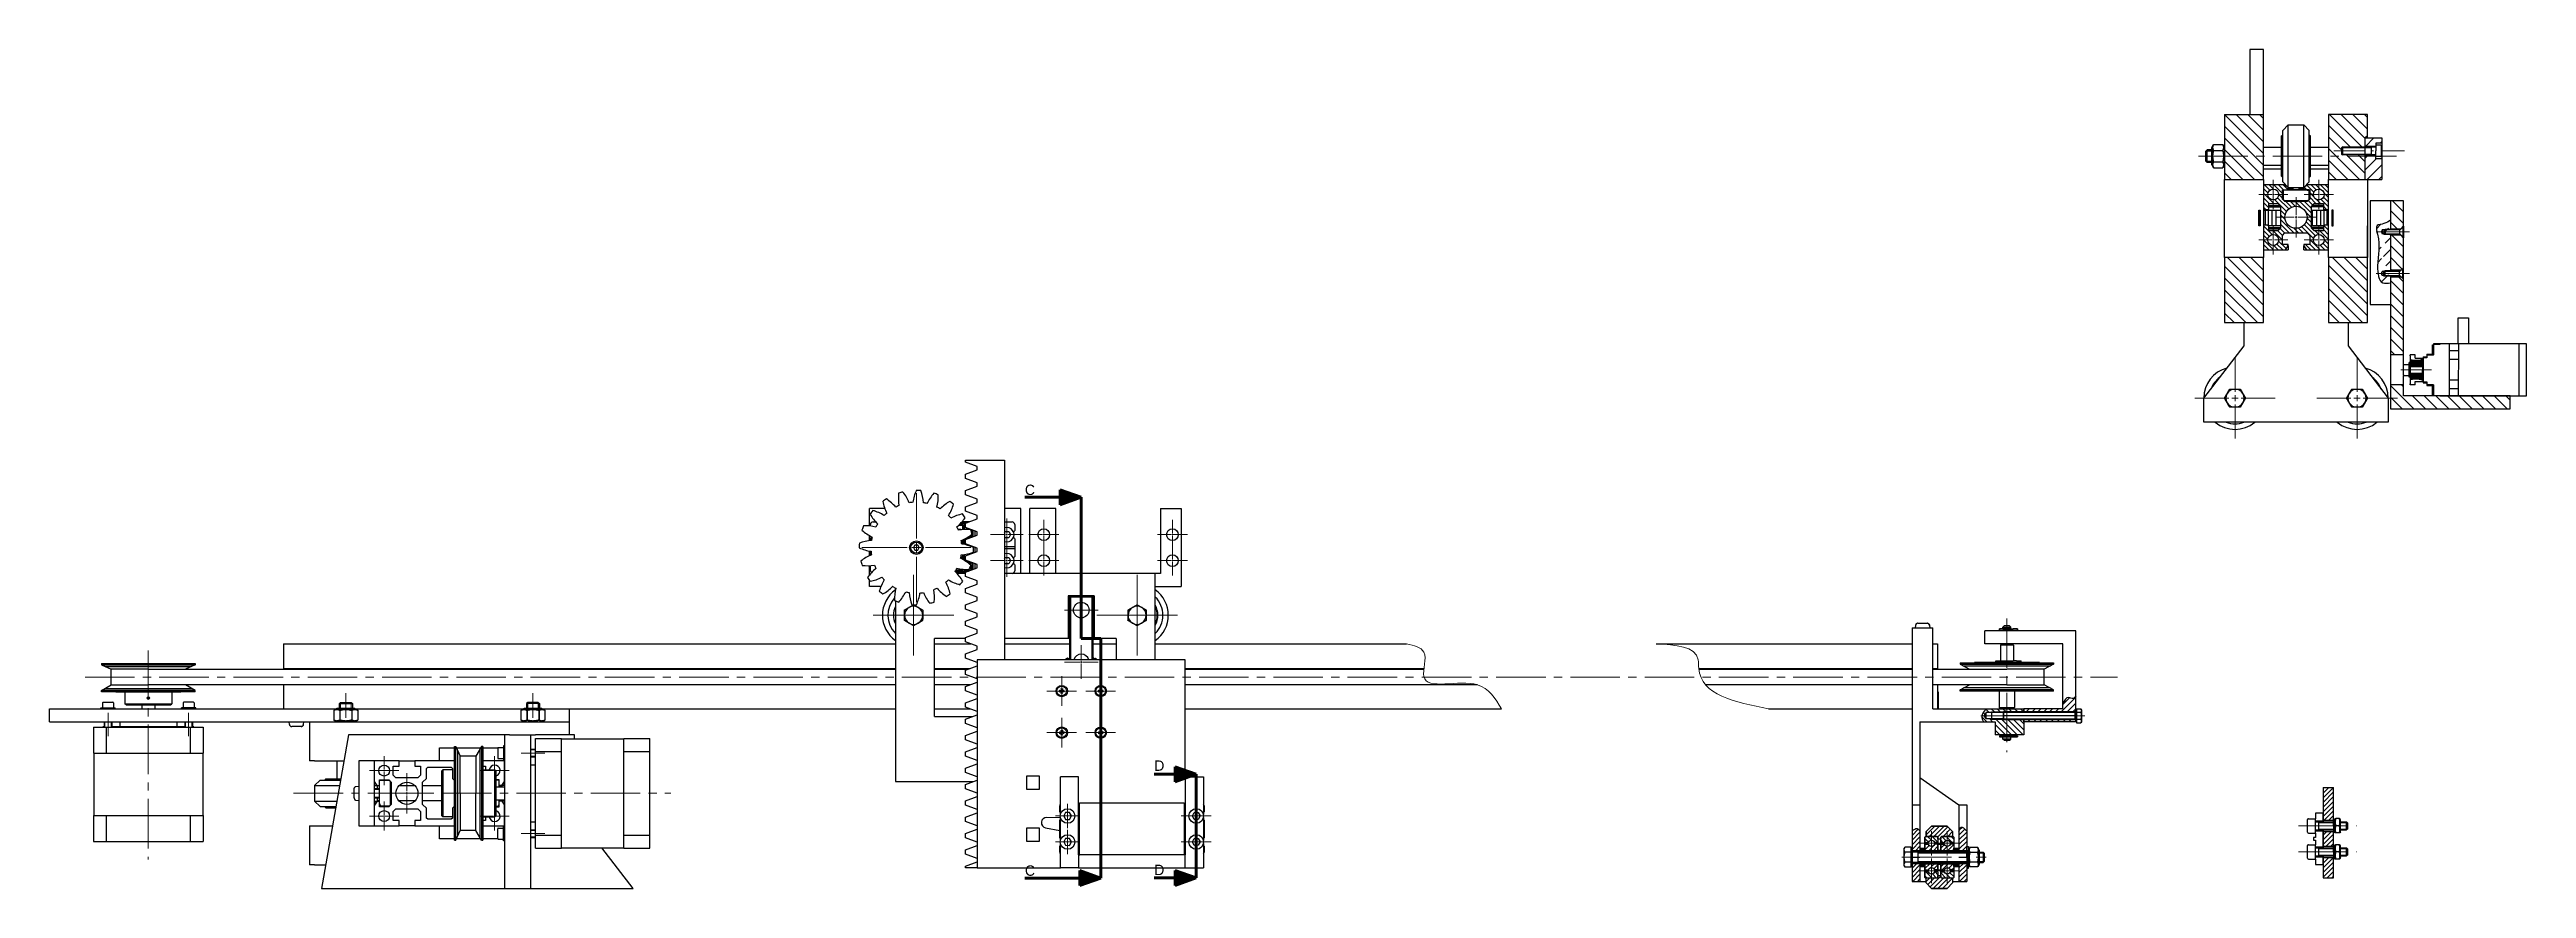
# Model space of a CAD drawing. Header units: millimetres. Extents: x 587 to 10361, y -8386 to 1488.
# Drawn here: x 7495 to 8448, y -4043 to -3721 of the extents above; entities that cross this region are included whole.
import ezdxf

# ---------------------------------------------------------------- set-up
doc = ezdxf.new("R2010")
doc.units = ezdxf.units.MM
doc.linetypes.add('ACAD_ISO10W100', pattern=[18, 12, -3, 0, -3])
doc.linetypes.add('CENTER2', pattern=[28.575, 19.05, -3.175, 3.175, -3.175])
for name, color, linetype, lineweight in [('Bgruba', 130, 'Continuous', 70), ('Cienka', 30, 'Continuous', 0), ('Gruba', 7, 'Continuous', 30), ('Kreskowanie', 10, 'Continuous', 0), ('Przekrój', 50, 'Continuous', 15), ('Symetria', 210, 'ACAD_ISO10W100', 0), ('Widoczne (ISO)', 7, 'Continuous', 30), ('Widoczne wąskie (ISO)', 7, 'Continuous', 30), ('Wymiar', 3, 'Continuous', 20)]:
    doc.layers.add(name, color=color, linetype=linetype, lineweight=lineweight)
pattern_1 = [(135, (0, -2.716), (-2.245064, -2.245064), [])]
pattern_2 = [(45, (0, -2.716), (-2.245064, 2.245064), [])]
pattern_3 = [(45, (1, -2.716), (-0.224506403, 0.224506403), [])]
pattern_4 = [(45, (-589.8802, 1007.0775), (-0.89802561, 0.89802561), [])]
pattern_5 = [(135, (-589.8802, 1007.0775), (-0.89802561, -0.89802561), [])]
pattern_6 = [(315, (13212.88974, 3724.03964), (0.224506403, 0.224506403), [])]
pattern_7 = [(45, (13212.88974, 3724.03964), (-0.224506403, 0.224506403), [])]

msp = doc.modelspace()

# ---------------------------------------------------------------- texts
at = {"layer": 'Wymiar', "char_height": 4, "attachment_point": 1}
for s, insert in [('C', (7870.372, -3888.065)), ('D', (7920.158, -3994.159)), ('C', (7870.396, -4034.531)), ('D', (7920.158, -4034.269))]:
    msp.add_mtext_dynamic_manual_height_columns(s, width=4.34276, gutter_width=12.5, heights=[0], dxfattribs=dict(at, insert=insert))

# ---------------------------------------------------------------- blocks, each defined once
blk = doc.blocks.new('*U244')
at = {"layer": 'Symetria', "color": 0, "linetype": 'CENTER2', "transparency": 16777216}
blk.add_line((6.41, 0), (-6.41, 0), dxfattribs=at)
blk = doc.blocks.new('*U245')
at = {"layer": 'Symetria', "color": 0, "linetype": 'CENTER2', "transparency": 16777216}
blk.add_line((6.41, 0), (-6.41, 0), dxfattribs=at)
blk = doc.blocks.new('*U246')
at = {"layer": 'Symetria', "color": 0, "linetype": 'CENTER2', "transparency": 16777216}
blk.add_line((-5.88, 0), (5.88, 0), dxfattribs=at)
blk = doc.blocks.new('*U247')
at = {"layer": 'Symetria', "color": 0, "linetype": 'CENTER2', "transparency": 16777216}
blk.add_line((-28.51, 0), (50.86, 0), dxfattribs=at)
blk = doc.blocks.new('*U248')
at = {"layer": 'Symetria', "color": 0, "linetype": 'CENTER2', "transparency": 16777216}
blk.add_line((17.4, 0), (-22.6, 0), dxfattribs=at)
blk = doc.blocks.new('*U249')
at = {"layer": 'Symetria', "color": 0, "linetype": 'CENTER2', "transparency": 16777216}
blk.add_line((-3.70005, 0), (28.70005, 0), dxfattribs=at)
blk = doc.blocks.new('*U250')
at = {"layer": 'Symetria', "color": 0, "linetype": 'CENTER2', "transparency": 16777216}
for p, q in [((-4.71, 0), (-0.24, 0)), ((0, 0.24), (0, 4.71)), ((0.24, 0), (4.71, 0)), ((0, -4.71), (0, -0.24))]:
    blk.add_line(p, q, dxfattribs=at)
at = {"layer": 'Symetria', "color": 0, "linetype": 'Continuous', "transparency": 16777216}
for p, q in [((-0.12, 0), (0.12, 0)), ((0, -0.12), (0, 0.12))]:
    blk.add_line(p, q, dxfattribs=at)
blk = doc.blocks.new('*U251')
at = {"layer": 'Symetria', "color": 0, "linetype": 'CENTER2', "transparency": 16777216}
for p, q in [((-4.71, 0), (-0.24, 0)), ((0, 0.24), (0, 4.71)), ((0.24, 0), (4.71, 0)), ((0, -4.71), (0, -0.24))]:
    blk.add_line(p, q, dxfattribs=at)
at = {"layer": 'Symetria', "color": 0, "linetype": 'Continuous', "transparency": 16777216}
for p, q in [((-0.12, 0), (0.12, 0)), ((0, -0.12), (0, 0.12))]:
    blk.add_line(p, q, dxfattribs=at)
blk = doc.blocks.new('*U252')
at = {"layer": 'Symetria', "color": 0, "linetype": 'CENTER2', "transparency": 16777216}
for p, q in [((-4.71, 0), (-0.24, 0)), ((0, 0.24), (0, 4.71)), ((0.24, 0), (4.71, 0)), ((0, -4.71), (0, -0.24))]:
    blk.add_line(p, q, dxfattribs=at)
at = {"layer": 'Symetria', "color": 0, "linetype": 'Continuous', "transparency": 16777216}
for p, q in [((-0.12, 0), (0.12, 0)), ((0, -0.12), (0, 0.12))]:
    blk.add_line(p, q, dxfattribs=at)
blk = doc.blocks.new('*U253')
at = {"layer": 'Symetria', "color": 0, "linetype": 'CENTER2', "transparency": 16777216}
for p, q in [((-4.71, 0), (-0.24, 0)), ((0, 0.24), (0, 4.71)), ((0.24, 0), (4.71, 0)), ((0, -4.71), (0, -0.24))]:
    blk.add_line(p, q, dxfattribs=at)
at = {"layer": 'Symetria', "color": 0, "linetype": 'Continuous', "transparency": 16777216}
for p, q in [((-0.12, 0), (0.12, 0)), ((0, -0.12), (0, 0.12))]:
    blk.add_line(p, q, dxfattribs=at)
blk = doc.blocks.new('*U254')
at = {"layer": 'Symetria', "color": 0, "linetype": 'CENTER2', "transparency": 16777216}
blk.add_line((-11.5, 0), (10.8, 0), dxfattribs=at)
blk = doc.blocks.new('*U255')
at = {"layer": 'Symetria', "color": 0, "linetype": 'CENTER2', "transparency": 16777216}
blk.add_line((-11.5, 0), (10.8, 0), dxfattribs=at)
blk = doc.blocks.new('*U283')
at = {"layer": 'Symetria', "color": 0, "linetype": 'CENTER2', "transparency": 16777216}
blk.add_line((0, 4.5), (0, -4.5), dxfattribs=at)
blk = doc.blocks.new('*U284')
at = {"layer": 'Symetria', "color": 0, "linetype": 'CENTER2', "transparency": 16777216}
blk.add_line((0, 4.5), (0, -4.5), dxfattribs=at)
blk = doc.blocks.new('*U285')
at = {"layer": 'Symetria', "color": 0, "linetype": 'CENTER2', "transparency": 16777216}
blk.add_line((0, 21.76), (0, -58.72), dxfattribs=at)
blk = doc.blocks.new('*U297')
at = {"layer": 'Symetria', "color": 0, "linetype": 'CENTER2', "transparency": 16777216}
blk.add_line((0, 4.7), (0, -4.7), dxfattribs=at)
blk = doc.blocks.new('*U298')
at = {"layer": 'Symetria', "color": 0, "linetype": 'CENTER2', "transparency": 16777216}
blk.add_line((0, 4.7), (0, -4.7), dxfattribs=at)
blk = doc.blocks.new('*U306')
at = {"layer": 'Symetria', "color": 0, "linetype": 'CENTER2', "transparency": 16777216}
blk.add_line((0, 3.94), (0, -47.44), dxfattribs=at)
blk = doc.blocks.new('*U307')
at = {"layer": 'Symetria', "color": 0, "linetype": 'CENTER2', "transparency": 16777216}
for p, q in [((-6.25, 0), (-0.55, 0)), ((0, 0.55), (0, 6.25)), ((0.55, 0), (6.25, 0)), ((0, -6.25), (0, -0.55))]:
    blk.add_line(p, q, dxfattribs=at)
at = {"layer": 'Symetria', "color": 0, "linetype": 'Continuous', "transparency": 16777216}
for p, q in [((-0.275, 0), (0.275, 0)), ((0, -0.275), (0, 0.275))]:
    blk.add_line(p, q, dxfattribs=at)
blk = doc.blocks.new('*U308')
at = {"layer": 'Symetria', "color": 0, "linetype": 'CENTER2', "transparency": 16777216}
for p, q in [((-5.75, 0), (-0.45, 0)), ((0, 0.45), (0, 5.75)), ((0.45, 0), (5.75, 0)), ((0, -5.75), (0, -0.45))]:
    blk.add_line(p, q, dxfattribs=at)
at = {"layer": 'Symetria', "color": 0, "linetype": 'Continuous', "transparency": 16777216}
for p, q in [((-0.225, 0), (0.225, 0)), ((0, -0.225), (0, 0.225))]:
    blk.add_line(p, q, dxfattribs=at)
blk = doc.blocks.new('*U309')
at = {"layer": 'Symetria', "color": 0, "linetype": 'CENTER2', "transparency": 16777216}
for p, q in [((-5.75, 0), (-0.45, 0)), ((0, 0.45), (0, 5.75)), ((0.45, 0), (5.75, 0)), ((0, -5.75), (0, -0.45))]:
    blk.add_line(p, q, dxfattribs=at)
at = {"layer": 'Symetria', "color": 0, "linetype": 'Continuous', "transparency": 16777216}
for p, q in [((-0.225, 0), (0.225, 0)), ((0, -0.225), (0, 0.225))]:
    blk.add_line(p, q, dxfattribs=at)
blk = doc.blocks.new('*U310')
at = {"layer": 'Symetria', "color": 0, "linetype": 'CENTER2', "transparency": 16777216}
for p, q in [((-6.25, 0), (-0.55, 0)), ((0, 0.55), (0, 6.25)), ((0.55, 0), (6.25, 0)), ((0, -6.25), (0, -0.55))]:
    blk.add_line(p, q, dxfattribs=at)
at = {"layer": 'Symetria', "color": 0, "linetype": 'Continuous', "transparency": 16777216}
for p, q in [((-0.275, 0), (0.275, 0)), ((0, -0.275), (0, 0.275))]:
    blk.add_line(p, q, dxfattribs=at)
blk = doc.blocks.new('*U311')
at = {"layer": 'Symetria', "color": 0, "linetype": 'CENTER2', "transparency": 16777216}
for p, q in [((-5.75, 0), (-0.45, 0)), ((0, 0.45), (0, 5.75)), ((0.45, 0), (5.75, 0)), ((0, -5.75), (0, -0.45))]:
    blk.add_line(p, q, dxfattribs=at)
at = {"layer": 'Symetria', "color": 0, "linetype": 'Continuous', "transparency": 16777216}
for p, q in [((-0.225, 0), (0.225, 0)), ((0, -0.225), (0, 0.225))]:
    blk.add_line(p, q, dxfattribs=at)
blk = doc.blocks.new('*U312')
at = {"layer": 'Symetria', "color": 0, "linetype": 'CENTER2', "transparency": 16777216}
for p, q in [((-5.75, 0), (-0.45, 0)), ((0, 0.45), (0, 5.75)), ((0.45, 0), (5.75, 0)), ((0, -5.75), (0, -0.45))]:
    blk.add_line(p, q, dxfattribs=at)
at = {"layer": 'Symetria', "color": 0, "linetype": 'Continuous', "transparency": 16777216}
for p, q in [((-0.225, 0), (0.225, 0)), ((0, -0.225), (0, 0.225))]:
    blk.add_line(p, q, dxfattribs=at)
blk = doc.blocks.new('*U313')
at = {"layer": 'Symetria', "color": 0, "linetype": 'CENTER2', "transparency": 16777216}
for p, q in [((-7, 0), (-0.7, 0)), ((0, 0.7), (0, 7)), ((0.7, 0), (7, 0)), ((0, -7), (0, -0.7))]:
    blk.add_line(p, q, dxfattribs=at)
at = {"layer": 'Symetria', "color": 0, "linetype": 'Continuous', "transparency": 16777216}
for p, q in [((-0.35, 0), (0.35, 0)), ((0, -0.35), (0, 0.35))]:
    blk.add_line(p, q, dxfattribs=at)
blk = doc.blocks.new('*U314')
at = {"layer": 'Symetria', "color": 0, "linetype": 'CENTER2', "transparency": 16777216}
for p, q in [((-6.5, 0), (-0.6, 0)), ((0, 0.6), (0, 6.5)), ((0.6, 0), (6.5, 0)), ((0, -6.5), (0, -0.6))]:
    blk.add_line(p, q, dxfattribs=at)
at = {"layer": 'Symetria', "color": 0, "linetype": 'Continuous', "transparency": 16777216}
for p, q in [((-0.3, 0), (0.3, 0)), ((0, -0.3), (0, 0.3))]:
    blk.add_line(p, q, dxfattribs=at)
blk = doc.blocks.new('*U315')
at = {"layer": 'Symetria', "color": 0, "linetype": 'CENTER2', "transparency": 16777216}
for p, q in [((-6.5, 0), (-0.6, 0)), ((0, 0.6), (0, 6.5)), ((0.6, 0), (6.5, 0)), ((0, -6.5), (0, -0.6))]:
    blk.add_line(p, q, dxfattribs=at)
at = {"layer": 'Symetria', "color": 0, "linetype": 'Continuous', "transparency": 16777216}
for p, q in [((-0.3, 0), (0.3, 0)), ((0, -0.3), (0, 0.3))]:
    blk.add_line(p, q, dxfattribs=at)
blk = doc.blocks.new('*U316')
at = {"layer": 'Symetria', "color": 0, "linetype": 'CENTER2', "transparency": 16777216}
for p, q in [((-5.7, 0), (-0.44, 0)), ((0, 0.44), (0, 5.7)), ((0.44, 0), (5.7, 0)), ((0, -5.7), (0, -0.44))]:
    blk.add_line(p, q, dxfattribs=at)
at = {"layer": 'Symetria', "color": 0, "linetype": 'Continuous', "transparency": 16777216}
for p, q in [((-0.22, 0), (0.22, 0)), ((0, -0.22), (0, 0.22))]:
    blk.add_line(p, q, dxfattribs=at)
blk = doc.blocks.new('*U317')
at = {"layer": 'Symetria', "color": 0, "linetype": 'CENTER2', "transparency": 16777216}
for p, q in [((-5.7, 0), (-0.44, 0)), ((0, 0.44), (0, 5.7)), ((0.44, 0), (5.7, 0)), ((0, -5.7), (0, -0.44))]:
    blk.add_line(p, q, dxfattribs=at)
at = {"layer": 'Symetria', "color": 0, "linetype": 'Continuous', "transparency": 16777216}
for p, q in [((-0.22, 0), (0.22, 0)), ((0, -0.22), (0, 0.22))]:
    blk.add_line(p, q, dxfattribs=at)
blk = doc.blocks.new('*U318')
at = {"layer": 'Symetria', "color": 0, "linetype": 'CENTER2', "transparency": 16777216}
for p, q in [((-5.7, 0), (-0.44, 0)), ((0, 0.44), (0, 5.7)), ((0.44, 0), (5.7, 0)), ((0, -5.7), (0, -0.44))]:
    blk.add_line(p, q, dxfattribs=at)
at = {"layer": 'Symetria', "color": 0, "linetype": 'Continuous', "transparency": 16777216}
for p, q in [((-0.22, 0), (0.22, 0)), ((0, -0.22), (0, 0.22))]:
    blk.add_line(p, q, dxfattribs=at)
blk = doc.blocks.new('*U319')
at = {"layer": 'Symetria', "color": 0, "linetype": 'CENTER2', "transparency": 16777216}
for p, q in [((-5.7, 0), (-0.44, 0)), ((0, 0.44), (0, 5.7)), ((0.44, 0), (5.7, 0)), ((0, -5.7), (0, -0.44))]:
    blk.add_line(p, q, dxfattribs=at)
at = {"layer": 'Symetria', "color": 0, "linetype": 'Continuous', "transparency": 16777216}
for p, q in [((-0.22, 0), (0.22, 0)), ((0, -0.22), (0, 0.22))]:
    blk.add_line(p, q, dxfattribs=at)
blk = doc.blocks.new('*U320')
at = {"layer": 'Symetria', "color": 0, "linetype": 'CENTER2', "transparency": 16777216}
for p, q in [((-4.69, 0), (-0.24, 0)), ((0, 0.24), (0, 4.69)), ((0.24, 0), (4.69, 0)), ((0, -4.69), (0, -0.24))]:
    blk.add_line(p, q, dxfattribs=at)
at = {"layer": 'Symetria', "color": 0, "linetype": 'Continuous', "transparency": 16777216}
for p, q in [((-0.12, 0), (0.12, 0)), ((0, -0.12), (0, 0.12))]:
    blk.add_line(p, q, dxfattribs=at)
blk = doc.blocks.new('*U321')
at = {"layer": 'Symetria', "color": 0, "linetype": 'CENTER2', "transparency": 16777216}
for p, q in [((-4.69, 0), (-0.24, 0)), ((0, 0.24), (0, 4.69)), ((0.24, 0), (4.69, 0)), ((0, -4.69), (0, -0.24))]:
    blk.add_line(p, q, dxfattribs=at)
at = {"layer": 'Symetria', "color": 0, "linetype": 'Continuous', "transparency": 16777216}
for p, q in [((-0.12, 0), (0.12, 0)), ((0, -0.12), (0, 0.12))]:
    blk.add_line(p, q, dxfattribs=at)
blk = doc.blocks.new('*U322')
at = {"layer": 'Symetria', "color": 0, "linetype": 'CENTER2', "transparency": 16777216}
for p, q in [((-5, 0), (-0.3, 0)), ((0, 0.3), (0, 5)), ((0.3, 0), (5, 0)), ((0, -5), (0, -0.3))]:
    blk.add_line(p, q, dxfattribs=at)
at = {"layer": 'Symetria', "color": 0, "linetype": 'Continuous', "transparency": 16777216}
for p, q in [((-0.15, 0), (0.15, 0)), ((0, -0.15), (0, 0.15))]:
    blk.add_line(p, q, dxfattribs=at)
blk = doc.blocks.new('*U323')
at = {"layer": 'Symetria', "color": 0, "linetype": 'CENTER2', "transparency": 16777216}
for p, q in [((-5.8, 0), (-0.46, 0)), ((0, 0.46), (0, 5.8)), ((0.46, 0), (5.8, 0)), ((0, -5.8), (0, -0.46))]:
    blk.add_line(p, q, dxfattribs=at)
at = {"layer": 'Symetria', "color": 0, "linetype": 'Continuous', "transparency": 16777216}
for p, q in [((-0.23, 0), (0.23, 0)), ((0, -0.23), (0, 0.23))]:
    blk.add_line(p, q, dxfattribs=at)
blk = doc.blocks.new('*U324')
at = {"layer": 'Symetria', "color": 0, "linetype": 'CENTER2', "transparency": 16777216}
for p, q in [((-5.8, 0), (-0.46, 0)), ((0, 0.46), (0, 5.8)), ((0.46, 0), (5.8, 0)), ((0, -5.8), (0, -0.46))]:
    blk.add_line(p, q, dxfattribs=at)
at = {"layer": 'Symetria', "color": 0, "linetype": 'Continuous', "transparency": 16777216}
for p, q in [((-0.23, 0), (0.23, 0)), ((0, -0.23), (0, 0.23))]:
    blk.add_line(p, q, dxfattribs=at)
blk = doc.blocks.new('*U325')
at = {"layer": 'Symetria', "color": 0, "linetype": 'CENTER2', "transparency": 16777216}
for p, q in [((-4.69, 0), (-0.24, 0)), ((0, 0.24), (0, 4.69)), ((0.24, 0), (4.69, 0)), ((0, -4.69), (0, -0.24))]:
    blk.add_line(p, q, dxfattribs=at)
at = {"layer": 'Symetria', "color": 0, "linetype": 'Continuous', "transparency": 16777216}
for p, q in [((-0.12, 0), (0.12, 0)), ((0, -0.12), (0, 0.12))]:
    blk.add_line(p, q, dxfattribs=at)
blk = doc.blocks.new('*U326')
at = {"layer": 'Symetria', "color": 0, "linetype": 'CENTER2', "transparency": 16777216}
for p, q in [((-4.69, 0), (-0.24, 0)), ((0, 0.24), (0, 4.69)), ((0.24, 0), (4.69, 0)), ((0, -4.69), (0, -0.24))]:
    blk.add_line(p, q, dxfattribs=at)
at = {"layer": 'Symetria', "color": 0, "linetype": 'Continuous', "transparency": 16777216}
for p, q in [((-0.12, 0), (0.12, 0)), ((0, -0.12), (0, 0.12))]:
    blk.add_line(p, q, dxfattribs=at)
blk = doc.blocks.new('*U327')
at = {"layer": 'Symetria', "color": 0, "linetype": 'CENTER2', "transparency": 16777216}
for p, q in [((0, 3.5), (0, 21)), ((-21, 0), (-3.5, 0)), ((3.5, 0), (21, 0)), ((0, -21), (0, -3.5))]:
    blk.add_line(p, q, dxfattribs=at)
at = {"layer": 'Symetria', "color": 0, "linetype": 'Continuous', "transparency": 16777216}
for p, q in [((-1.75, 0), (1.75, 0)), ((0, -1.75), (0, 1.75))]:
    blk.add_line(p, q, dxfattribs=at)
blk = doc.blocks.new('*U328')
at = {"layer": 'Symetria', "color": 0, "linetype": 'CENTER2', "transparency": 16777216}
for p, q in [((-7, 0), (-0.7, 0)), ((0, 0.7), (0, 7)), ((0.7, 0), (7, 0)), ((0, -7), (0, -0.7))]:
    blk.add_line(p, q, dxfattribs=at)
at = {"layer": 'Symetria', "color": 0, "linetype": 'Continuous', "transparency": 16777216}
for p, q in [((-0.35, 0), (0.35, 0)), ((0, -0.35), (0, 0.35))]:
    blk.add_line(p, q, dxfattribs=at)
blk = doc.blocks.new('*U329')
at = {"layer": 'Symetria', "color": 0, "linetype": 'CENTER2', "transparency": 16777216}
for p, q in [((0, 2.4), (0, 15.5)), ((-15.5, 0), (-2.4, 0)), ((2.4, 0), (15.5, 0)), ((0, -15.5), (0, -2.4))]:
    blk.add_line(p, q, dxfattribs=at)
at = {"layer": 'Symetria', "color": 0, "linetype": 'Continuous', "transparency": 16777216}
for p, q in [((-1.2, 0), (1.2, 0)), ((0, -1.2), (0, 1.2))]:
    blk.add_line(p, q, dxfattribs=at)
blk = doc.blocks.new('*U330')
at = {"layer": 'Symetria', "color": 0, "linetype": 'CENTER2', "transparency": 16777216}
for p, q in [((0, 2.4), (0, 15.5)), ((-15.5, 0), (-2.4, 0)), ((2.4, 0), (15.5, 0)), ((0, -15.5), (0, -2.4))]:
    blk.add_line(p, q, dxfattribs=at)
at = {"layer": 'Symetria', "color": 0, "linetype": 'Continuous', "transparency": 16777216}
for p, q in [((-1.2, 0), (1.2, 0)), ((0, -1.2), (0, 1.2))]:
    blk.add_line(p, q, dxfattribs=at)
blk = doc.blocks.new('*U331')
at = {"layer": 'Symetria', "color": 0, "linetype": 'CENTER2', "transparency": 16777216}
blk.add_line((-4.5, 0), (4.5, 0), dxfattribs=at)
blk = doc.blocks.new('*U332')
at = {"layer": 'Symetria', "color": 0, "linetype": 'CENTER2', "transparency": 16777216}
blk.add_line((-4.5, 0), (4.5, 0), dxfattribs=at)
blk = doc.blocks.new('*U333')
at = {"layer": 'Symetria', "color": 0, "linetype": 'CENTER2', "transparency": 16777216}
blk.add_line((-79.77, 0), (65.35, 0), dxfattribs=at)
blk = doc.blocks.new('*U334')
at = {"layer": 'Symetria', "color": 0, "linetype": 'CENTER2', "transparency": 16777216}
for p, q in [((-5.6, 0), (-0.42, 0)), ((0, 0.42), (0, 5.6)), ((0.42, 0), (5.6, 0)), ((0, -5.6), (0, -0.42))]:
    blk.add_line(p, q, dxfattribs=at)
at = {"layer": 'Symetria', "color": 0, "linetype": 'Continuous', "transparency": 16777216}
for p, q in [((-0.21, 0), (0.21, 0)), ((0, -0.21), (0, 0.21))]:
    blk.add_line(p, q, dxfattribs=at)
blk = doc.blocks.new('*U335')
at = {"layer": 'Symetria', "color": 0, "linetype": 'CENTER2', "transparency": 16777216}
for p, q in [((-7.75, 0), (-0.85, 0)), ((0, 0.85), (0, 7.75)), ((0.85, 0), (7.75, 0)), ((0, -7.75), (0, -0.85))]:
    blk.add_line(p, q, dxfattribs=at)
at = {"layer": 'Symetria', "color": 0, "linetype": 'Continuous', "transparency": 16777216}
for p, q in [((-0.425, 0), (0.425, 0)), ((0, -0.425), (0, 0.425))]:
    blk.add_line(p, q, dxfattribs=at)
blk = doc.blocks.new('*U336')
at = {"layer": 'Symetria', "color": 0, "linetype": 'CENTER2', "transparency": 16777216}
for p, q in [((-5.6, 0), (-0.42, 0)), ((0, 0.42), (0, 5.6)), ((0.42, 0), (5.6, 0)), ((0, -5.6), (0, -0.42))]:
    blk.add_line(p, q, dxfattribs=at)
at = {"layer": 'Symetria', "color": 0, "linetype": 'Continuous', "transparency": 16777216}
for p, q in [((-0.21, 0), (0.21, 0)), ((0, -0.21), (0, 0.21))]:
    blk.add_line(p, q, dxfattribs=at)
blk = doc.blocks.new('*U337')
at = {"layer": 'Symetria', "color": 0, "linetype": 'CENTER2', "transparency": 16777216}
for p, q in [((-5.6, 0), (-0.42, 0)), ((0, 0.42), (0, 5.6)), ((0.42, 0), (5.6, 0)), ((0, -5.6), (0, -0.42))]:
    blk.add_line(p, q, dxfattribs=at)
at = {"layer": 'Symetria', "color": 0, "linetype": 'Continuous', "transparency": 16777216}
for p, q in [((-0.21, 0), (0.21, 0)), ((0, -0.21), (0, 0.21))]:
    blk.add_line(p, q, dxfattribs=at)
blk = doc.blocks.new('*U338')
at = {"layer": 'Symetria', "color": 0, "linetype": 'CENTER2', "transparency": 16777216}
for p, q in [((-5.6, 0), (-0.42, 0)), ((0, 0.42), (0, 5.6)), ((0.42, 0), (5.6, 0)), ((0, -5.6), (0, -0.42))]:
    blk.add_line(p, q, dxfattribs=at)
at = {"layer": 'Symetria', "color": 0, "linetype": 'Continuous', "transparency": 16777216}
for p, q in [((-0.21, 0), (0.21, 0)), ((0, -0.21), (0, 0.21))]:
    blk.add_line(p, q, dxfattribs=at)
blk = doc.blocks.new('*U339')
at = {"layer": 'Symetria', "color": 0, "linetype": 'CENTER2', "transparency": 16777216}
for p, q in [((0, 2.4), (0, 15.5)), ((-15.5, 0), (-2.4, 0)), ((2.4, 0), (15.5, 0)), ((0, -15.5), (0, -2.4))]:
    blk.add_line(p, q, dxfattribs=at)
at = {"layer": 'Symetria', "color": 0, "linetype": 'Continuous', "transparency": 16777216}
for p, q in [((-1.2, 0), (1.2, 0)), ((0, -1.2), (0, 1.2))]:
    blk.add_line(p, q, dxfattribs=at)
blk = doc.blocks.new('*U340')
at = {"layer": 'Symetria', "color": 0, "linetype": 'CENTER2', "transparency": 16777216}
for p, q in [((0, 2.4), (0, 15.5)), ((-15.5, 0), (-2.4, 0)), ((2.4, 0), (15.5, 0)), ((0, -15.5), (0, -2.4))]:
    blk.add_line(p, q, dxfattribs=at)
at = {"layer": 'Symetria', "color": 0, "linetype": 'Continuous', "transparency": 16777216}
for p, q in [((-1.2, 0), (1.2, 0)), ((0, -1.2), (0, 1.2))]:
    blk.add_line(p, q, dxfattribs=at)
blk = doc.blocks.new('*U341')
at = {"layer": 'Symetria', "color": 0, "linetype": 'CENTER2', "transparency": 16777216}
for p, q in [((-5.6, 0), (-0.42, 0)), ((0, 0.42), (0, 5.6)), ((0.42, 0), (5.6, 0)), ((0, -5.6), (0, -0.42))]:
    blk.add_line(p, q, dxfattribs=at)
at = {"layer": 'Symetria', "color": 0, "linetype": 'Continuous', "transparency": 16777216}
for p, q in [((-0.21, 0), (0.21, 0)), ((0, -0.21), (0, 0.21))]:
    blk.add_line(p, q, dxfattribs=at)
blk = doc.blocks.new('*U342')
at = {"layer": 'Symetria', "color": 0, "linetype": 'CENTER2', "transparency": 16777216}
for p, q in [((-5.6, 0), (-0.42, 0)), ((0, 0.42), (0, 5.6)), ((0.42, 0), (5.6, 0)), ((0, -5.6), (0, -0.42))]:
    blk.add_line(p, q, dxfattribs=at)
at = {"layer": 'Symetria', "color": 0, "linetype": 'Continuous', "transparency": 16777216}
for p, q in [((-0.21, 0), (0.21, 0)), ((0, -0.21), (0, 0.21))]:
    blk.add_line(p, q, dxfattribs=at)
blk = doc.blocks.new('*U343')
at = {"layer": 'Symetria', "color": 0, "linetype": 'CENTER2', "transparency": 16777216}
for p, q in [((-7.75, 0), (-0.85, 0)), ((0, 0.85), (0, 7.75)), ((0.85, 0), (7.75, 0)), ((0, -7.75), (0, -0.85))]:
    blk.add_line(p, q, dxfattribs=at)
at = {"layer": 'Symetria', "color": 0, "linetype": 'Continuous', "transparency": 16777216}
for p, q in [((-0.425, 0), (0.425, 0)), ((0, -0.425), (0, 0.425))]:
    blk.add_line(p, q, dxfattribs=at)
blk = doc.blocks.new('*U344')
at = {"layer": 'Symetria', "color": 0, "linetype": 'CENTER2', "transparency": 16777216}
for p, q in [((-5.6, 0), (-0.42, 0)), ((0, 0.42), (0, 5.6)), ((0.42, 0), (5.6, 0)), ((0, -5.6), (0, -0.42))]:
    blk.add_line(p, q, dxfattribs=at)
at = {"layer": 'Symetria', "color": 0, "linetype": 'Continuous', "transparency": 16777216}
for p, q in [((-0.21, 0), (0.21, 0)), ((0, -0.21), (0, 0.21))]:
    blk.add_line(p, q, dxfattribs=at)
blk = doc.blocks.new('*U345')
at = {"layer": 'Symetria', "color": 0, "linetype": 'CENTER2', "transparency": 16777216}
for p, q in [((-5.6, 0), (-0.42, 0)), ((0, 0.42), (0, 5.6)), ((0.42, 0), (5.6, 0)), ((0, -5.6), (0, -0.42))]:
    blk.add_line(p, q, dxfattribs=at)
at = {"layer": 'Symetria', "color": 0, "linetype": 'Continuous', "transparency": 16777216}
for p, q in [((-0.21, 0), (0.21, 0)), ((0, -0.21), (0, 0.21))]:
    blk.add_line(p, q, dxfattribs=at)
blk = doc.blocks.new('*U368')
at = {"layer": 'Symetria', "color": 0, "linetype": 'CENTER2', "transparency": 16777216}
blk.add_line((-168.07, 0), (613.92, 0), dxfattribs=at)

# ---------------------------------------------------------------- hatches: boundary and pattern name
at = {"layer": 'Bgruba'}
h = msp.add_hatch(color=256, dxfattribs=at)
h.dxf.hatch_style = 1
h.paths.add_polyline_path([(7883.973, -3895.787), (7891.038, -3893.26), (7891.038, -3892.902), (7883.973, -3892.902)])
h.paths.add_polyline_path([(7883.973, -3892.902), (7891.038, -3892.902), (7891.038, -3892.544), (7883.973, -3890.017)])
h.paths.add_polyline_path([(7891.038, -3892.902), (7892.038, -3892.902), (7891.038, -3892.544)])
h.paths.add_polyline_path([(7891.038, -3893.26), (7892.038, -3892.902), (7891.038, -3892.902)])
h = msp.add_hatch(color=256, dxfattribs=at)
h.dxf.hatch_style = 1
h.paths.add_polyline_path([(7928.223, -4002.326), (7935.288, -3999.798), (7935.288, -3999.44), (7928.223, -3999.44)])
h.paths.add_polyline_path([(7928.223, -3999.44), (7935.288, -3999.44), (7935.288, -3999.082), (7928.223, -3996.555)])
h.paths.add_polyline_path([(7935.288, -3999.44), (7936.288, -3999.44), (7935.288, -3999.082)])
h.paths.add_polyline_path([(7935.288, -3999.798), (7936.288, -3999.44), (7935.288, -3999.44)])
h = msp.add_hatch(color=256, dxfattribs=at)
h.dxf.hatch_style = 1
h.paths.add_polyline_path([(7891.473, -4042.319), (7898.538, -4039.792), (7898.538, -4039.434), (7891.473, -4039.434)])
h.paths.add_polyline_path([(7891.473, -4039.434), (7898.538, -4039.434), (7898.538, -4039.076), (7891.473, -4036.549)])
h.paths.add_polyline_path([(7898.538, -4039.434), (7899.538, -4039.434), (7898.538, -4039.076)])
h.paths.add_polyline_path([(7898.538, -4039.792), (7899.538, -4039.434), (7898.538, -4039.434)])
h = msp.add_hatch(color=256, dxfattribs=at)
h.dxf.hatch_style = 1
h.paths.add_polyline_path([(7928.223, -4042.228), (7935.288, -4039.701), (7935.288, -4039.343), (7928.223, -4039.343)])
h.paths.add_polyline_path([(7928.223, -4039.343), (7935.288, -4039.343), (7935.288, -4038.985), (7928.223, -4036.458)])
h.paths.add_polyline_path([(7935.288, -4039.343), (7936.288, -4039.343), (7935.288, -4038.985)])
h.paths.add_polyline_path([(7935.288, -4039.701), (7936.288, -4039.343), (7935.288, -4039.343)])
at = {"layer": 'Gruba'}
h = msp.add_hatch(dxfattribs=at)
h.set_pattern_fill('ANSI31', color=256, scale=279.4, angle=90.00021, style=0)
h.set_pattern_definition([(135.0002, (6157.12, -5578.19), (-24.6956, -24.6958), [])])
edge = h.paths.add_edge_path()
edge.add_ellipse((8366.896, -4034.226), major_axis=(-0.01, 0), ratio=1, start_angle=0, end_angle=90)
edge.add_line((8366.896, -4034.236), (8369.876, -4034.236))
edge.add_ellipse((8369.876, -4034.226), major_axis=(0.01, 0), ratio=1, start_angle=270, end_angle=360)
edge.add_line((8369.886, -4034.226), (8369.886, -4031.585))
edge.add_line((8369.886, -4031.585), (8369.886, -4031.345))
edge.add_spline(control_points=[(8369.886, -4031.345), (8369.886, -4031.344), (8369.886, -4031.343), (8369.885, -4031.34), (8369.884, -4031.339), (8369.883, -4031.337), (8369.881, -4031.336), (8369.879, -4031.336), (8369.878, -4031.335), (8369.876, -4031.335)], knot_values=[0.0014813, 0.0014813, 0.0014813, 0.0014813, 0.0018518, 0.0018518, 0.0022222, 0.0022222, 0.0025925, 0.0025925, 0.0029626, 0.0029626, 0.0029626, 0.0029626], degree=3, periodic=0)
edge.add_line((8369.876, -4031.335), (8366.896, -4031.335))
edge.add_spline(control_points=[(8366.896, -4031.335), (8366.895, -4031.335), (8366.894, -4031.336), (8366.891, -4031.336), (8366.89, -4031.337), (8366.888, -4031.339), (8366.888, -4031.34), (8366.887, -4031.343), (8366.886, -4031.344), (8366.886, -4031.345)], knot_values=[0.0029626, 0.0029626, 0.0029626, 0.0029626, 0.0033328, 0.0033328, 0.0037031, 0.0037031, 0.0040735, 0.0040735, 0.004444, 0.004444, 0.004444, 0.004444], degree=3, periodic=0)
edge.add_line((8366.886, -4031.345), (8366.886, -4032.086))
edge.add_line((8366.886, -4032.086), (8366.886, -4034.226))
at = {"layer": 'Kreskowanie'}
h = msp.add_hatch(dxfattribs=at)
h.set_pattern_fill('ANSI31', color=256, angle=90)
h.set_pattern_definition(pattern_1)
h.paths.add_polyline_path([(8386.92, -3753.711), (8386.92, -3745.711), (8371.92, -3745.711), (8371.92, -3770.711), (8385.92, -3770.711), (8385.92, -3769.803), (8385.92, -3769.349), (8385.92, -3761.201), (8385.576, -3761.201), (8377.27, -3761.201), (8376.949, -3760.927), (8376.949, -3758.502), (8377.27, -3758.195), (8385.576, -3758.201), (8385.92, -3758.201), (8385.92, -3754.711)])
h.paths.add_polyline_path([(8346.92, -3745.711), (8331.92, -3745.711), (8331.92, -3770.711), (8346.92, -3770.711)])
h = msp.add_hatch(dxfattribs=at)
h.set_pattern_fill('ANSI31', color=256)
h.set_pattern_definition(pattern_2)
h.paths.add_polyline_path([(8392.42, -3754.711), (8385.92, -3754.711), (8385.92, -3757.94), (8390.17, -3757.94), (8390.17, -3756.711), (8392.42, -3756.711)])
h.paths.add_polyline_path([(8392.42, -3762.711), (8390.17, -3762.711), (8390.17, -3761.481), (8385.92, -3761.481), (8385.92, -3770.711), (8386.92, -3770.711), (8392.42, -3770.711)])
h = msp.add_hatch(dxfattribs=at)
h.set_pattern_fill('ANSI31', color=256, scale=0.4, angle=90)
h.paths.add_polyline_path([(8366.42, -3779.961), (8369.92, -3779.961), (8369.92, -3782.186), (8371.92, -3782.186), (8371.92, -3772.711), (8363.945, -3772.711), (8362.445, -3773.711), (8362.445, -3774.711), (8364.67, -3774.711), (8364.67, -3778.211), (8363.67, -3779.211), (8355.17, -3779.211), (8354.17, -3778.211), (8354.17, -3774.711), (8356.395, -3774.711), (8356.395, -3773.711), (8354.895, -3772.711), (8346.92, -3772.711), (8346.92, -3782.186), (8348.92, -3782.186), (8348.92, -3779.961), (8352.42, -3779.961), (8352.475, -3780.016), (8353.42, -3780.961), (8353.42, -3789.461), (8352.42, -3790.461), (8348.92, -3790.461), (8348.92, -3788.236), (8346.92, -3788.236), (8346.92, -3797.711), (8355.395, -3797.711), (8356.395, -3796.211), (8356.395, -3795.711), (8354.17, -3795.711), (8354.17, -3792.211), (8355.17, -3791.211), (8363.67, -3791.211), (8364.67, -3792.211), (8364.67, -3795.711), (8362.445, -3795.711), (8362.445, -3796.211), (8363.445, -3797.711), (8371.92, -3797.711), (8371.92, -3788.236), (8369.92, -3788.236), (8369.92, -3790.461), (8366.42, -3790.461), (8365.42, -3789.461), (8365.42, -3780.961)])
h.paths.add_polyline_path([(8363.67, -3785.211, -1), (8355.17, -3785.211, -1)], flags=16)
h.paths.add_polyline_path([(8348.57, -3776.461, -1), (8352.77, -3776.461, -1)], flags=16)
h.paths.add_polyline_path([(8366.07, -3776.461, -1), (8370.27, -3776.461, -1)], flags=16)
h.paths.add_polyline_path([(8352.77, -3793.961, -1), (8348.57, -3793.961, -1)], flags=16)
h.paths.add_polyline_path([(8370.27, -3793.961, -1), (8366.07, -3793.961, -1)], flags=16)
h = msp.add_hatch(dxfattribs=at)
h.set_pattern_fill('ANSI31', color=256, scale=0.1)
h.set_pattern_definition(pattern_7)
h.paths.add_polyline_path([(8345.36, -3788.481), (8345.36, -3782.481), (8345.11, -3782.481), (8345.11, -3788.481)])
h = msp.add_hatch(dxfattribs=at)
h.set_pattern_fill('ANSI31', color=256, scale=0.1, angle=-90)
h.set_pattern_definition(pattern_6)
h.paths.add_polyline_path([(8345.61, -3788.481), (8345.61, -3782.481), (8345.36, -3782.481), (8345.36, -3788.481)])
h = msp.add_hatch(dxfattribs=at)
h.set_pattern_fill('ANSI31', color=256, scale=0.1, angle=-90)
h.set_pattern_definition(pattern_6)
h.paths.add_polyline_path([(8373.23, -3788.481), (8373.23, -3782.481), (8373.48, -3782.481), (8373.48, -3788.481)])
h = msp.add_hatch(dxfattribs=at)
h.set_pattern_fill('ANSI31', color=256, scale=0.1)
h.set_pattern_definition(pattern_7)
h.paths.add_polyline_path([(8373.48, -3788.481), (8373.48, -3782.481), (8373.73, -3782.481), (8373.73, -3788.481)])
h = msp.add_hatch(dxfattribs=at)
h.set_pattern_fill('ANSI31', color=256, angle=90)
h.set_pattern_definition(pattern_1)
h.paths.add_polyline_path([(8400.77, -3809.072), (8399.82, -3808.122), (8395.77, -3808.122), (8395.77, -3838.172), (8400.77, -3838.172)])
h.paths.add_polyline_path([(8441.77, -3853.922), (8400.77, -3853.922), (8400.77, -3849.672), (8395.77, -3849.672), (8395.77, -3858.922), (8441.77, -3858.922)])
h.paths.add_polyline_path([(8400.77, -3793.072), (8399.82, -3792.122), (8395.77, -3792.122), (8395.77, -3805.622), (8399.82, -3805.622), (8400.47, -3804.972), (8400.77, -3804.672)])
h.paths.add_polyline_path([(8400.77, -3778.922), (8395.77, -3778.922), (8395.77, -3789.622), (8399.82, -3789.622), (8400.47, -3788.972), (8400.77, -3788.672)])
h = msp.add_hatch(dxfattribs=at)
h.set_pattern_fill('ANSI31', color=256)
h.set_pattern_definition(pattern_2)
edge = h.paths.add_edge_path()
edge.add_line((8395.77, -3792.122), (8395.77, -3791.872))
edge.add_line((8395.77, -3791.872), (8393.708, -3791.872))
edge.add_line((8393.708, -3791.872), (8393.184, -3791.872))
edge.add_line((8393.184, -3791.872), (8393.184, -3791.633))
edge.add_line((8393.184, -3791.633), (8392.535, -3791.633))
edge.add_line((8392.535, -3791.633), (8392.272, -3790.872))
edge.add_line((8392.272, -3790.872), (8390.573, -3790.872))
edge.add_spline(control_points=[(8395.77, -3810.43), (8394.686, -3810.587), (8391.163, -3811.096), (8390.265, -3800.924), (8392.24, -3795.707), (8389.624, -3787.915), (8393.526, -3787.921), (8395.015, -3786.841), (8395.77, -3786.294)], knot_values=[0, 0, 0, 0, 2.9547268, 9.6067718, 21.9312846, 25.2511177, 28.0353469, 30.89289, 30.89289, 30.89289, 30.89289], degree=3, periodic=0)
edge.add_line((8390.957, -3806.872), (8392.272, -3806.872))
edge.add_line((8392.272, -3806.872), (8392.535, -3806.111))
edge.add_line((8392.535, -3806.111), (8393.184, -3806.111))
edge.add_line((8393.184, -3806.111), (8393.184, -3805.872))
edge.add_line((8393.184, -3805.872), (8393.708, -3805.872))
edge.add_line((8393.708, -3805.872), (8395.77, -3805.872))
edge.add_line((8395.77, -3805.872), (8395.77, -3805.622))
edge.add_line((8395.77, -3805.622), (8395.77, -3792.122))
h = msp.add_hatch(dxfattribs=at)
h.set_pattern_fill('ANSI31', color=256, angle=90)
h.set_pattern_definition(pattern_1)
h.paths.add_polyline_path([(8386.92, -3800.711), (8371.92, -3800.711), (8371.92, -3825.711), (8386.92, -3825.711)])
h.paths.add_polyline_path([(8346.92, -3800.711), (8331.92, -3800.711), (8331.92, -3825.711), (8346.92, -3825.711)])
h = msp.add_hatch(dxfattribs=at)
h.set_pattern_fill('ANSI31', color=256, scale=0.1)
h.set_pattern_definition(pattern_3)
edge = h.paths.add_edge_path()
edge.add_spline(control_points=[(8408.27, -3839.854), (8407.778, -3840.015), (8406.161, -3840.544), (8404.456, -3840.269), (8403.27, -3840.078)], knot_values=[0, 0, 0, 0, 1.5375468, 5.0599613, 5.0599613, 5.0599613, 5.0599613], degree=3, periodic=0)
edge.add_line((8403.27, -3840.078), (8403.27, -3840.522))
edge.add_line((8403.27, -3840.522), (8403.27, -3841.119))
edge.add_line((8403.27, -3841.119), (8403.27, -3841.621))
edge.add_line((8403.27, -3841.621), (8403.27, -3841.975))
edge.add_line((8403.27, -3841.975), (8403.413, -3841.702))
edge.add_line((8403.413, -3841.702), (8408.127, -3841.702))
edge.add_line((8408.127, -3841.702), (8408.27, -3841.975))
edge.add_line((8408.27, -3841.975), (8408.27, -3839.854))
h = msp.add_hatch(dxfattribs=at)
h.set_pattern_fill('ANSI31', color=256, scale=0.1, angle=90)
h.set_pattern_definition([(135, (0, -2.716), (-0.224506403, -0.224506403), [])])
h.paths.add_polyline_path([(8408.27, -3841.975), (8403.27, -3841.975), (8403.27, -3842.462), (8408.021, -3842.462), (8408.27, -3842.462)])
h.paths.add_polyline_path([(8408.27, -3845.382), (8408.021, -3845.382), (8403.27, -3845.382), (8403.27, -3845.868), (8408.27, -3845.868)])
h = msp.add_hatch(dxfattribs=at)
h.set_pattern_fill('ANSI31', color=256, scale=0.1)
h.set_pattern_definition(pattern_3)
edge = h.paths.add_edge_path()
edge.add_spline(control_points=[(8408.27, -3847.989), (8407.778, -3847.829), (8406.161, -3847.3), (8404.456, -3847.574), (8403.27, -3847.766)], knot_values=[0, 0, 0, 0, 1.5375468, 5.0599613, 5.0599613, 5.0599613, 5.0599613], degree=3, periodic=0)
edge.add_line((8403.27, -3847.766), (8403.27, -3847.322))
edge.add_line((8403.27, -3847.322), (8403.27, -3846.724))
edge.add_line((8403.27, -3846.724), (8403.27, -3846.223))
edge.add_line((8403.27, -3846.223), (8403.27, -3845.868))
edge.add_line((8403.27, -3845.868), (8403.413, -3846.142))
edge.add_line((8403.413, -3846.142), (8408.127, -3846.142))
edge.add_line((8408.127, -3846.142), (8408.27, -3845.868))
edge.add_line((8408.27, -3845.868), (8408.27, -3847.989))
h = msp.add_hatch(dxfattribs=at)
h.set_pattern_fill('ANSI31', color=256, scale=0.5)
edge = h.paths.add_edge_path()
edge.add_spline(control_points=[(8274.708, -3969.294), (8274.39, -3969.785), (8273.699, -3970.852), (8271.289, -3969.232), (8270.323, -3971.027), (8269.708, -3972.169)], knot_values=[0, 0, 0, 0, 1.5140149, 3.2887532, 6.398724, 6.398724, 6.398724, 6.398724], degree=3, periodic=0)
edge.add_line((8269.708, -3972.169), (8269.708, -3974.308))
edge.add_line((8269.708, -3974.308), (8254.708, -3974.308))
edge.add_line((8254.708, -3974.308), (8254.708, -3975.511))
edge.add_line((8254.708, -3975.511), (8274.708, -3975.511))
edge.add_line((8274.708, -3975.511), (8274.708, -3969.294))
h.paths.add_polyline_path([(8274.708, -3978.411), (8254.708, -3978.411), (8254.708, -3979.308), (8274.708, -3979.308)])
h = msp.add_hatch(dxfattribs=at)
h.set_pattern_fill('ANSI31', color=256, scale=0.5, angle=90)
edge = h.paths.add_edge_path()
edge.add_line((8254.708, -3978.411), (8246.908, -3978.411))
edge.add_line((8246.908, -3978.411), (8242.27, -3978.411))
edge.add_line((8242.27, -3978.411), (8242.27, -3978.211))
edge.add_line((8242.27, -3978.211), (8240.167, -3978.211))
edge.add_line((8240.167, -3978.211), (8239.295, -3976.961))
edge.add_line((8239.295, -3976.961), (8238.508, -3976.961))
edge.add_spline(control_points=[(8238.508, -3976.961), (8238.489, -3977.076), (8238.431, -3977.83), (8238.857, -3978.63), (8239.217, -3979.308)], knot_values=[3.1147692, 3.1147692, 3.1147692, 3.1147692, 3.5002192, 5.6305809, 5.6305809, 5.6305809, 5.6305809], degree=3, periodic=0)
edge.add_line((8239.217, -3979.308), (8243.708, -3979.308))
edge.add_line((8243.708, -3979.308), (8243.708, -3984.308))
edge.add_line((8243.708, -3984.308), (8254.708, -3984.308))
edge.add_line((8254.708, -3984.308), (8254.708, -3978.411))
h = msp.add_hatch(dxfattribs=at)
h.set_pattern_fill('ANSI31', color=256, scale=0.5, angle=90)
edge = h.paths.add_edge_path()
edge.add_line((8254.708, -3974.308), (8240.286, -3974.308))
edge.add_spline(control_points=[(8240.286, -3974.308), (8239.474, -3975.172), (8238.661, -3976.035), (8238.508, -3976.961)], knot_values=[0, 0, 0, 0, 3.1147692, 3.1147692, 3.1147692, 3.1147692], degree=3, periodic=0)
edge.add_line((8238.508, -3976.961), (8239.295, -3976.961))
edge.add_line((8239.295, -3976.961), (8240.167, -3975.711))
edge.add_line((8240.167, -3975.711), (8242.27, -3975.711))
edge.add_line((8242.27, -3975.711), (8242.27, -3975.511))
edge.add_line((8242.27, -3975.511), (8246.908, -3975.511))
edge.add_line((8246.908, -3975.511), (8254.708, -3975.511))
edge.add_line((8254.708, -3975.511), (8254.708, -3974.308))
h = msp.add_hatch(dxfattribs=at)
h.set_pattern_fill('ANSI31', color=256, scale=0.4)
h.paths.add_polyline_path([(8373.886, -4004.574), (8369.886, -4004.584), (8369.886, -4017.087), (8373.886, -4017.087), (8373.886, -4016.637)])
h.paths.add_polyline_path([(8373.886, -4021.585), (8369.886, -4021.585), (8369.886, -4027.087), (8373.886, -4027.087), (8373.886, -4026.701)])
h.paths.add_polyline_path([(8373.886, -4031.585), (8369.886, -4031.585), (8369.886, -4034.226), (8369.886, -4039.336), (8373.886, -4039.336)])
h = msp.add_hatch(dxfattribs=at)
h.set_pattern_fill('ANSI31', color=256, scale=0.4)
edge = h.paths.add_edge_path()
edge.add_spline(control_points=[(8214.708, -4021.402), (8214.361, -4020.907), (8213.534, -4019.73), (8212.379, -4020.728), (8211.708, -4021.307)], knot_values=[0, 0, 0, 0, 1.5555098, 3.7048911, 3.7048911, 3.7048911, 3.7048911], degree=3, periodic=0)
edge.add_line((8211.708, -4021.307), (8211.708, -4028.897))
edge.add_line((8211.708, -4028.897), (8214.708, -4028.897))
edge.add_line((8214.708, -4028.897), (8214.708, -4021.402))
h.paths.add_polyline_path([(8214.708, -4033.897), (8211.708, -4033.897), (8211.708, -4040.674), (8214.708, -4040.674)])
h.paths.add_polyline_path([(8232.708, -4033.897), (8229.708, -4033.897), (8229.708, -4040.674), (8232.708, -4040.674)])
edge = h.paths.add_edge_path()
edge.add_spline(control_points=[(8232.708, -4021.307), (8231.894, -4020.423), (8230.474, -4018.882), (8229.937, -4020.752), (8229.708, -4021.55)], knot_values=[0, 0, 0, 0, 2.6404101, 4.6058647, 4.6058647, 4.6058647, 4.6058647], degree=3, periodic=0)
edge.add_line((8229.708, -4021.55), (8229.708, -4028.897))
edge.add_line((8229.708, -4028.897), (8232.708, -4028.897))
edge.add_line((8232.708, -4028.897), (8232.708, -4027.25))
edge.add_line((8232.708, -4027.25), (8232.708, -4021.307))
h = msp.add_hatch(dxfattribs=at)
h.set_pattern_fill('ANSI31', color=256, scale=0.4)
h.set_pattern_definition(pattern_4)
h.paths.add_polyline_path([(8225.208, -4039.397), (8223.008, -4039.397), (8222.758, -4039.147), (8222.758, -4038.397), (8221.658, -4038.397), (8221.658, -4039.147), (8221.408, -4039.397), (8219.208, -4039.397), (8219.208, -4043.397), (8225.208, -4043.397)])
h.paths.add_polyline_path([(8217.108, -4039.397), (8217.108, -4041.297), (8219.208, -4043.397), (8219.208, -4039.397)])
h.paths.add_polyline_path([(8227.308, -4039.397), (8225.208, -4039.397), (8225.208, -4043.397), (8227.308, -4041.297)])
h.paths.add_polyline_path([(8219.208, -4019.397), (8217.108, -4021.497), (8217.108, -4023.397), (8219.208, -4023.397)])
h.paths.add_polyline_path([(8223.008, -4023.397), (8225.208, -4023.397), (8225.208, -4019.397), (8219.208, -4019.397), (8219.208, -4023.397), (8221.408, -4023.397), (8221.658, -4023.647), (8221.658, -4024.397), (8222.758, -4024.397), (8222.758, -4023.647)])
h.paths.add_polyline_path([(8227.308, -4021.497), (8225.208, -4019.397), (8225.208, -4023.397), (8227.308, -4023.397)])
h = msp.add_hatch(dxfattribs=at)
h.set_pattern_fill('ANSI31', color=256, scale=0.1, angle=90)
h.paths.add_polyline_path([(8216.658, -4027.897), (8214.708, -4027.897), (8214.708, -4028.897), (8216.658, -4028.897)])
h.paths.add_polyline_path([(8216.658, -4033.897), (8214.708, -4033.897), (8214.708, -4034.897), (8216.658, -4034.897)])
h.paths.add_polyline_path([(8229.708, -4033.897), (8227.758, -4033.897), (8227.758, -4034.897), (8229.708, -4034.897)])
h.paths.add_polyline_path([(8229.708, -4027.897), (8227.758, -4027.897), (8227.758, -4028.897), (8229.708, -4028.897)])
h = msp.add_hatch(dxfattribs=at)
h.set_pattern_fill('ANSI31', color=256, scale=0.4, angle=90)
h.set_pattern_definition(pattern_5)
h.paths.add_polyline_path([(8219.158, -4023.397), (8217.108, -4023.397), (8216.908, -4023.397), (8216.658, -4023.647), (8216.658, -4025.547), (8216.783, -4025.672), (8218.001, -4025.672, -0.3287378), (8219.158, -4024.818)])
h.paths.add_polyline_path([(8221.658, -4023.647), (8221.408, -4023.397), (8219.208, -4023.397), (8219.208, -4024.82, -0.3173424), (8220.316, -4025.672), (8221.533, -4025.672), (8221.658, -4025.547)])
h.paths.add_polyline_path([(8225.208, -4023.397), (8223.008, -4023.397), (8222.758, -4023.647), (8222.758, -4024.397), (8222.758, -4025.547), (8222.883, -4025.672), (8224.101, -4025.672, -0.3173424), (8225.208, -4024.82)])
h.paths.add_polyline_path([(8227.758, -4023.647), (8227.508, -4023.397), (8225.258, -4023.397), (8225.258, -4024.818, -0.3287378), (8226.416, -4025.672), (8227.633, -4025.672), (8227.758, -4025.547)])
h = msp.add_hatch(dxfattribs=at)
h.set_pattern_fill('ANSI31', color=256, scale=0.4)
h.set_pattern_definition(pattern_4)
h.paths.add_polyline_path([(8219.158, -4027.242, -0.3287378), (8218.001, -4026.389), (8216.783, -4026.389), (8216.658, -4026.514), (8216.658, -4026.631), (8216.658, -4028.647), (8216.908, -4028.897), (8219.158, -4028.897)])
h.paths.add_polyline_path([(8221.658, -4026.514), (8221.533, -4026.389), (8220.316, -4026.389, -0.3173424), (8219.208, -4027.241), (8219.208, -4028.897), (8221.408, -4028.897), (8221.658, -4028.647)])
h.paths.add_polyline_path([(8225.208, -4027.241, -0.3173424), (8224.101, -4026.389), (8222.883, -4026.389), (8222.758, -4026.514), (8222.758, -4028.647), (8223.008, -4028.897), (8225.208, -4028.897)])
h.paths.add_polyline_path([(8227.758, -4027.897), (8227.758, -4026.631), (8227.758, -4026.514), (8227.633, -4026.389), (8226.416, -4026.389, -0.3287378), (8225.258, -4027.242), (8225.258, -4028.897), (8227.508, -4028.897), (8227.758, -4028.647)])
h = msp.add_hatch(dxfattribs=at)
h.set_pattern_fill('ANSI31', color=256, scale=0.4)
h.set_pattern_definition(pattern_4)
h.paths.add_polyline_path([(8219.158, -4033.897), (8216.908, -4033.897), (8216.658, -4034.147), (8216.658, -4034.897), (8216.658, -4036.163), (8216.783, -4036.288), (8218.001, -4036.288, -0.3287378), (8219.158, -4035.435)])
h.paths.add_polyline_path([(8221.658, -4034.147), (8221.408, -4033.897), (8219.208, -4033.897), (8219.208, -4035.436, -0.3173424), (8220.316, -4036.288), (8221.533, -4036.288), (8221.658, -4036.163)])
h.paths.add_polyline_path([(8225.208, -4033.897), (8223.008, -4033.897), (8222.758, -4034.147), (8222.758, -4036.163), (8222.883, -4036.288), (8224.101, -4036.288, -0.3173424), (8225.208, -4035.436)])
h.paths.add_polyline_path([(8227.758, -4034.147), (8227.508, -4033.897), (8225.258, -4033.897), (8225.258, -4035.435, -0.3287378), (8226.416, -4036.288), (8227.633, -4036.288), (8227.758, -4036.163)])
h = msp.add_hatch(dxfattribs=at)
h.set_pattern_fill('ANSI31', color=256, scale=0.4, angle=90)
h.set_pattern_definition(pattern_5)
h.paths.add_polyline_path([(8219.158, -4037.859, -0.3287378), (8218.001, -4037.006), (8216.783, -4037.006), (8216.658, -4037.131), (8216.658, -4039.147), (8216.908, -4039.397), (8219.158, -4039.397)])
h.paths.add_polyline_path([(8221.658, -4038.397), (8221.658, -4037.131), (8221.533, -4037.006), (8220.316, -4037.006, -0.3173424), (8219.208, -4037.858), (8219.208, -4039.397), (8221.408, -4039.397), (8221.658, -4039.147)])
h.paths.add_polyline_path([(8225.208, -4037.858, -0.3173424), (8224.101, -4037.006), (8222.883, -4037.006), (8222.758, -4037.131), (8222.758, -4039.147), (8223.008, -4039.397), (8225.208, -4039.397)])
h.paths.add_polyline_path([(8227.758, -4037.131), (8227.633, -4037.006), (8226.416, -4037.006, -0.3287378), (8225.258, -4037.859), (8225.258, -4039.397), (8227.308, -4039.397), (8227.508, -4039.397), (8227.758, -4039.147)])

# ---------------------------------------------------------------- linework, layer by layer
at = {"layer": 'Bgruba'}
for p, q in [((7892.038, -3892.902), (7870.372, -3892.902)), ((7892.038, -3892.902), (7883.973, -3890.017)), ((7883.973, -3890.017), (7883.973, -3892.902)), ((7892.038, -3892.902), (7883.973, -3895.787)), ((7883.973, -3895.787), (7883.973, -3892.902)), ((7892.038, -3892.902), (7892.038, -3947.308)), ((7892.038, -3947.308), (7899.538, -3947.308)), ((7899.538, -3947.308), (7899.538, -4039.434)), ((7936.288, -3999.44), (7920.158, -3999.44)), ((7936.288, -3999.44), (7928.223, -3996.555)), ((7928.223, -3996.555), (7928.223, -3999.44)), ((7936.288, -3999.44), (7928.223, -4002.326)), ((7928.223, -4002.326), (7928.223, -3999.44)), ((7936.288, -4039.343), (7936.288, -3999.44)), ((7899.538, -4039.434), (7870.372, -4039.434)), ((7899.538, -4039.434), (7891.473, -4036.549)), ((7891.473, -4036.549), (7891.473, -4039.434)), ((7899.538, -4039.434), (7891.473, -4042.319)), ((7891.473, -4042.319), (7891.473, -4039.434)), ((7936.288, -4039.343), (7920.158, -4039.343)), ((7936.288, -4039.343), (7928.223, -4036.458)), ((7928.223, -4036.458), (7928.223, -4039.343)), ((7936.288, -4039.343), (7928.223, -4042.228)), ((7928.223, -4042.228), (7928.223, -4039.343))]:
    msp.add_line(p, q, dxfattribs=at)
at = {"layer": 'Cienka'}
for p, q in [((8324.72, -3759.77), (8327.024, -3759.77)), ((8327.024, -3763.651), (8324.72, -3763.651)), ((8376.949, -3758.502), (8388.274, -3758.502)), ((8376.949, -3760.927), (8388.274, -3760.927)), ((8357.92, -3773.711), (8357.92, -3774.711)), ((8360.92, -3773.711), (8360.92, -3774.711)), ((8357.92, -3778.711), (8357.92, -3779.116)), ((8360.92, -3778.711), (8360.92, -3779.11)), ((8393.184, -3789.872), (8393.708, -3789.872)), ((8393.708, -3791.872), (8393.184, -3791.872)), ((8399.186, -3790.111), (8393.469, -3790.111)), ((8393.469, -3791.633), (8399.186, -3791.633)), ((8393.708, -3805.872), (8393.184, -3805.872)), ((8393.184, -3807.872), (8393.708, -3807.872)), ((8393.469, -3806.111), (8399.186, -3806.111)), ((8399.186, -3807.633), (8393.469, -3807.633)), ((8403.27, -3842.71), (8408.27, -3842.71)), ((8403.27, -3845.133), (8408.27, -3845.133)), ((8408.021, -3842.462), (8408.27, -3842.462)), ((8408.021, -3845.382), (8408.27, -3845.382)), ((7607.089, -3971.808), (7607.089, -3974.208)), ((7607.089, -3974.208), (7607.089, -3971.808)), ((7611.132, -3974.208), (7611.132, -3971.808)), ((7611.132, -3971.808), (7611.132, -3974.208)), ((7679.089, -3974.208), (7679.089, -3971.808)), ((7679.089, -3971.808), (7679.089, -3974.208)), ((7683.132, -3971.808), (7683.132, -3974.208)), ((7683.132, -3974.208), (7683.132, -3971.808)), ((7516.411, -3979.308), (7516.411, -3981.308)), ((7518.809, -3981.308), (7518.809, -3979.308)), ((7547.411, -3979.308), (7547.411, -3981.308)), ((7549.809, -3981.308), (7549.809, -3979.308)), ((8246.908, -3975.511), (8242.27, -3975.511)), ((8242.27, -3978.411), (8246.908, -3978.411)), ((8274.29, -3975.711), (8246.708, -3975.711)), ((8274.29, -3978.211), (8246.708, -3978.211)), ((7682.11, -3990.111), (7680.11, -3990.111)), ((7680.11, -3992.509), (7682.11, -3992.509)), ((7620.11, -4005.308), (7622.11, -4005.308)), ((7620.11, -4008.308), (7622.11, -4008.308)), ((7621.11, -4005.308), (7622.11, -4005.308)), ((7621.11, -4008.308), (7622.11, -4008.308)), ((7626.11, -4005.308), (7626.516, -4005.308)), ((7626.11, -4008.308), (7626.51, -4008.308)), ((7626.11, -4008.308), (7626.51, -4008.308)), ((7682.11, -4021.111), (7680.11, -4021.111)), ((8373.886, -4018.137), (8368.136, -4018.137)), ((8368.136, -4020.535), (8373.886, -4020.535)), ((8379.181, -4018.137), (8376.586, -4018.137)), ((8376.586, -4020.535), (8379.181, -4020.535)), ((7680.11, -4023.509), (7682.11, -4023.509)), ((8213.872, -4029.78), (8232.708, -4029.78)), ((8233.884, -4029.77), (8233.889, -4029.77)), ((8237.011, -4029.77), (8237.016, -4029.77)), ((8237.49, -4029.77), (8239.41, -4029.77)), ((8373.886, -4028.137), (8368.136, -4028.137)), ((8368.136, -4030.535), (8373.886, -4030.535)), ((8379.181, -4028.137), (8376.586, -4028.137)), ((8376.586, -4030.535), (8379.181, -4030.535)), ((8232.708, -4033.014), (8213.872, -4033.014)), ((8233.889, -4033.005), (8233.884, -4033.005)), ((8237.016, -4033.005), (8237.011, -4033.005)), ((8239.41, -4033.005), (8237.49, -4033.005))]:
    msp.add_line(p, q, dxfattribs=at)
at = {"layer": 'Gruba'}
for p, q in [((8346.92, -3720.711), (8341.65, -3720.711)), ((8341.65, -3720.711), (8341.65, -3745.711)), ((8346.92, -3745.711), (8346.92, -3720.711)), ((8331.92, -3745.711), (8346.92, -3745.711)), ((8386.92, -3745.711), (8371.92, -3745.711)), ((8385.92, -3754.711), (8386.92, -3753.711)), ((8324.72, -3759.77), (8325.179, -3759.311)), ((8324.72, -3759.77), (8325.179, -3759.311)), ((8324.72, -3759.77), (8324.72, -3763.651)), ((8327.024, -3759.77), (8324.72, -3759.77)), ((8324.72, -3763.651), (8327.024, -3763.651)), ((8324.72, -3763.651), (8325.179, -3764.111)), ((8324.72, -3763.651), (8325.179, -3764.111)), ((8327.024, -3759.311), (8325.179, -3759.311)), ((8325.179, -3764.111), (8325.179, -3759.311)), ((8327.024, -3764.111), (8325.179, -3764.111)), ((8327.024, -3758.399), (8327.667, -3757.284)), ((8327.024, -3758.399), (8327.024, -3765.023)), ((8327.672, -3757.277), (8331.272, -3757.277)), ((8327.672, -3759.505), (8331.272, -3759.505)), ((8327.672, -3763.939), (8331.272, -3763.939)), ((8331.92, -3758.399), (8331.276, -3757.284)), ((8376.949, -3758.502), (8377.27, -3758.195)), ((8376.949, -3758.502), (8376.949, -3760.927)), ((8376.949, -3760.927), (8377.27, -3761.201)), ((8385.576, -3758.201), (8377.27, -3758.195)), ((8377.27, -3758.195), (8377.27, -3761.201)), ((8385.576, -3761.201), (8377.27, -3761.201)), ((8390.17, -3758.201), (8385.576, -3758.201)), ((8390.17, -3761.201), (8385.576, -3761.201)), ((8386.92, -3754.711), (8385.92, -3754.711)), ((8385.92, -3754.711), (8385.92, -3770.711)), ((8385.92, -3754.711), (8392.42, -3754.711)), ((8390.17, -3757.94), (8385.92, -3757.94)), ((8390.17, -3761.481), (8385.92, -3761.481)), ((8388.274, -3758.197), (8388.274, -3761.201)), ((8392.42, -3756.711), (8390.17, -3756.711)), ((8390.17, -3756.711), (8390.17, -3759.69)), ((8392.03, -3757.511), (8390.17, -3757.511)), ((8390.17, -3762.711), (8390.17, -3759.731)), ((8392.03, -3761.911), (8390.17, -3761.911)), ((8392.42, -3762.711), (8390.17, -3762.711)), ((8392.27, -3761.671), (8392.27, -3757.751)), ((8392.42, -3754.711), (8392.42, -3770.711)), ((8327.024, -3765.023), (8327.667, -3766.137)), ((8327.672, -3766.145), (8331.272, -3766.145)), ((8331.92, -3765.023), (8331.276, -3766.137)), ((8345.11, -3788.481), (8345.11, -3782.481)), ((8345.11, -3782.481), (8345.61, -3782.481)), ((8345.36, -3782.481), (8345.36, -3788.481)), ((8345.61, -3782.481), (8345.61, -3788.481)), ((8348.92, -3780.69), (8353.15, -3780.69)), ((8348.92, -3780.771), (8353.23, -3780.771)), ((8348.92, -3781.271), (8353.42, -3781.271)), ((8354.42, -3774.711), (8356.395, -3774.711)), ((8362.445, -3774.711), (8356.395, -3774.711)), ((8357.67, -3778.871), (8357.67, -3778.711)), ((8357.92, -3779.116), (8357.67, -3778.871)), ((8357.67, -3778.871), (8361.132, -3778.871)), ((8357.92, -3779.116), (8360.92, -3779.11)), ((8360.92, -3779.11), (8361.132, -3778.871)), ((8363.907, -3774.711), (8363.649, -3774.968)), ((8363.649, -3774.968), (8363.649, -3774.711)), ((8364.189, -3774.711), (8363.907, -3774.993)), ((8363.907, -3774.993), (8363.907, -3774.711)), ((8364.42, -3774.711), (8364.189, -3774.993)), ((8364.189, -3774.993), (8364.189, -3774.711)), ((8369.92, -3781.271), (8365.42, -3781.271)), ((8369.92, -3780.771), (8365.61, -3780.771)), ((8369.92, -3780.69), (8365.69, -3780.69)), ((8373.23, -3782.481), (8373.23, -3788.481)), ((8373.73, -3782.481), (8373.23, -3782.481)), ((8373.48, -3782.481), (8373.48, -3788.481)), ((8373.73, -3788.481), (8373.73, -3782.481)), ((8345.61, -3788.481), (8345.11, -3788.481)), ((8348.92, -3789.151), (8353.42, -3789.151)), ((8348.92, -3789.651), (8353.23, -3789.651)), ((8348.92, -3789.731), (8353.15, -3789.731)), ((8369.92, -3789.151), (8365.42, -3789.151)), ((8369.92, -3789.651), (8365.61, -3789.651)), ((8369.92, -3789.731), (8365.69, -3789.731)), ((8373.23, -3788.481), (8373.73, -3788.481)), ((8386.92, -3825.711), (8386.92, -3788.481)), ((8392.535, -3790.111), (8392.272, -3790.872)), ((8392.272, -3790.872), (8392.535, -3791.633)), ((8393.469, -3790.111), (8392.535, -3790.111)), ((8392.535, -3790.111), (8392.535, -3791.633)), ((8393.469, -3791.633), (8392.535, -3791.633)), ((8393.184, -3789.872), (8393.184, -3791.872)), ((8393.708, -3789.872), (8393.469, -3790.111)), ((8393.469, -3790.111), (8393.469, -3791.633)), ((8393.469, -3791.633), (8393.708, -3791.872)), ((8393.708, -3789.872), (8393.708, -3791.872)), ((8399.186, -3789.863), (8399.186, -3791.879)), ((8392.272, -3806.872), (8392.535, -3806.111)), ((8392.535, -3807.633), (8392.272, -3806.872)), ((8393.469, -3806.111), (8392.535, -3806.111)), ((8392.535, -3807.633), (8392.535, -3806.111)), ((8393.469, -3807.633), (8392.535, -3807.633)), ((8393.184, -3807.872), (8393.184, -3805.872)), ((8393.469, -3806.111), (8393.708, -3805.872)), ((8393.469, -3807.633), (8393.469, -3806.111)), ((8393.708, -3807.872), (8393.469, -3807.633)), ((8393.708, -3807.872), (8393.708, -3805.872)), ((8399.186, -3807.881), (8399.186, -3805.864)), ((8387.92, -3818.822), (8395.77, -3818.822)), ((8400.77, -3838.172), (8395.77, -3838.172)), ((8418.297, -3833.922), (8418.297, -3853.922)), ((8418.297, -3836.495), (8421.857, -3836.495)), ((8418.297, -3839.851), (8421.849, -3839.851)), ((8421.863, -3833.972), (8421.813, -3853.922)), ((8445.092, -3833.922), (8445.092, -3853.922)), ((8400.77, -3849.672), (8395.77, -3849.672)), ((8400.711, -3845.813), (8400.711, -3842.031)), ((8400.934, -3841.808), (8402.936, -3841.808)), ((8400.934, -3846.035), (8402.936, -3846.035)), ((8402.936, -3846.703), (8402.936, -3841.141)), ((8403.27, -3841.141), (8402.936, -3841.141)), ((8403.27, -3846.703), (8402.936, -3846.703)), ((8403.27, -3842.81), (8403.27, -3841.141)), ((8403.27, -3841.975), (8403.413, -3841.702)), ((8403.27, -3841.975), (8408.27, -3841.975)), ((8403.27, -3842.462), (8408.021, -3842.462)), ((8403.27, -3846.305), (8403.27, -3842.81)), ((8403.27, -3845.382), (8408.021, -3845.382)), ((8403.27, -3845.868), (8408.27, -3845.868)), ((8403.27, -3845.868), (8403.413, -3846.142)), ((8403.27, -3846.703), (8403.27, -3846.305)), ((8403.413, -3841.702), (8408.127, -3841.702)), ((8403.413, -3841.702), (8403.413, -3841.975)), ((8403.413, -3846.142), (8403.413, -3845.868)), ((8403.413, -3846.142), (8408.127, -3846.142)), ((8408.021, -3842.462), (8408.021, -3843.922)), ((8408.021, -3842.462), (8408.27, -3842.71)), ((8408.021, -3845.382), (8408.021, -3843.922)), ((8408.021, -3845.382), (8408.27, -3845.133)), ((8408.27, -3841.975), (8408.127, -3841.702)), ((8408.127, -3841.702), (8408.127, -3841.975)), ((8408.27, -3845.868), (8408.127, -3846.142)), ((8408.127, -3846.142), (8408.127, -3845.868)), ((8408.27, -3841.975), (8408.27, -3841.697)), ((8418.297, -3847.708), (8421.857, -3847.708)), ((8418.297, -3851.064), (8421.849, -3851.064)), ((7847.538, -3879.479), (7847.538, -3878.637)), ((7847.538, -3878.637), (7862.538, -3878.637)), ((7852.038, -3881.117), (7847.538, -3879.479)), ((7847.538, -3884.075), (7852.038, -3882.437)), ((7847.538, -3885.759), (7847.538, -3884.075)), ((7852.038, -3887.397), (7847.538, -3885.759)), ((7852.038, -3882.437), (7852.038, -3881.117)), ((7852.038, -3888.717), (7852.038, -3887.397)), ((7862.538, -3878.637), (7862.538, -3955.519)), ((7816.469, -3897.308), (7810.538, -3897.308)), ((7810.538, -3903.96), (7810.538, -3897.308)), ((7847.538, -3890.355), (7852.038, -3888.717)), ((7847.538, -3892.039), (7847.538, -3890.355)), ((7852.038, -3893.677), (7847.538, -3892.039)), ((7847.538, -3896.635), (7852.038, -3894.997)), ((7847.538, -3898.319), (7847.538, -3896.635)), ((7852.038, -3894.997), (7852.038, -3893.677)), ((7868.84, -3897.308), (7862.538, -3897.308)), ((7868.84, -3922.308), (7868.84, -3897.308)), ((7872.236, -3922.308), (7872.236, -3897.308)), ((7882.236, -3897.308), (7872.236, -3897.308)), ((7882.236, -3922.308), (7882.236, -3897.308)), ((7922.536, -3897.308), (7922.536, -3922.308)), ((7922.536, -3897.308), (7930.538, -3897.308)), ((7930.538, -3897.308), (7930.538, -3927.308)), ((7810.94, -3904.002), (7810.94, -3903.408)), ((7811.94, -3902.408), (7812.95, -3902.408)), ((7846.548, -3903.768), (7844.854, -3903.768)), ((7846.548, -3903.668), (7844.96, -3903.668)), ((7847.538, -3903.268), (7845.366, -3903.268)), ((7847.538, -3903.258), (7845.376, -3903.258)), ((7845.935, -3902.658), (7848.245, -3902.658)), ((7846.022, -3902.558), (7848.519, -3902.558)), ((7846.236, -3902.308), (7849.206, -3902.308)), ((7846.548, -3905.396), (7846.548, -3903.768)), ((7846.648, -3905.39), (7846.648, -3903.768)), ((7847.048, -3903.768), (7847.048, -3905.374)), ((7847.538, -3903.668), (7847.148, -3903.668)), ((7852.038, -3899.957), (7847.538, -3898.319)), ((7847.538, -3902.915), (7852.038, -3901.277)), ((7847.538, -3904.599), (7847.538, -3902.915)), ((7852.038, -3906.237), (7847.538, -3904.599)), ((7847.766, -3905.311), (7847.766, -3905.369)), ((7849.286, -3905.462), (7849.358, -3905.462)), ((7849.358, -3905.462), (7849.358, -3905.305)), ((7849.566, -3905.595), (7849.566, -3905.337)), ((7850.116, -3908.257), (7850.116, -3905.538)), ((7850.516, -3908.111), (7850.516, -3905.683)), ((7850.526, -3908.108), (7850.526, -3905.687)), ((7851.126, -3905.905), (7851.126, -3907.889)), ((7852.038, -3901.277), (7852.038, -3899.957)), ((7852.038, -3907.557), (7852.038, -3906.237)), ((7862.538, -3902.408), (7865.44, -3902.408)), ((7862.538, -3906.355), (7862.694, -3906.072)), ((7862.694, -3906.072), (7864.137, -3906.044)), ((7864.137, -3906.044), (7864.883, -3907.28)), ((7866.44, -3903.408), (7866.44, -3905.702)), ((7810.538, -3909.662), (7810.538, -3907.663)), ((7810.538, -3915.409), (7810.538, -3913.591)), ((7810.94, -3909.619), (7810.94, -3908.914)), ((7810.94, -3915.227), (7810.94, -3913.661)), ((7828.054, -3911.331), (7827.489, -3912.306)), ((7827.489, -3912.306), (7828.05, -3913.282)), ((7828.05, -3913.282), (7829.176, -3913.285)), ((7829.18, -3911.334), (7828.054, -3911.331)), ((7829.176, -3913.285), (7829.742, -3912.31)), ((7829.742, -3912.31), (7829.18, -3911.334)), ((7845.659, -3916.278), (7846.398, -3916.18)), ((7846.398, -3915.909), (7845.722, -3915.999)), ((7846.398, -3916.18), (7846.398, -3915.909)), ((7846.548, -3910.999), (7846.548, -3909.274)), ((7846.548, -3916.868), (7846.548, -3914.971)), ((7846.648, -3911.017), (7846.648, -3909.228)), ((7846.648, -3916.927), (7846.648, -3914.959)), ((7847.048, -3909.035), (7847.048, -3911.097)), ((7847.048, -3914.908), (7847.048, -3917.169)), ((7847.538, -3909.195), (7852.038, -3907.557)), ((7847.538, -3910.879), (7847.538, -3909.195)), ((7852.038, -3912.517), (7847.538, -3910.879)), ((7847.538, -3915.475), (7852.038, -3913.837)), ((7847.538, -3917.159), (7847.538, -3915.475)), ((7848.181, -3908.416), (7849.566, -3908.416)), ((7848.689, -3908.185), (7848.689, -3908.099)), ((7849.358, -3908.185), (7848.689, -3908.185)), ((7848.989, -3911.462), (7848.782, -3911.462)), ((7848.782, -3911.462), (7848.782, -3911.563)), ((7848.989, -3911.632), (7848.989, -3911.462)), ((7849.358, -3907.641), (7849.358, -3908.185)), ((7849.566, -3908.416), (7849.566, -3907.489)), ((7850.116, -3912.065), (7850.116, -3911.818)), ((7850.116, -3914.537), (7850.116, -3914.169)), ((7850.516, -3912.242), (7850.516, -3911.963)), ((7850.516, -3914.391), (7850.516, -3914.026)), ((7850.526, -3912.246), (7850.526, -3911.967)), ((7850.526, -3914.388), (7850.526, -3914.022)), ((7851.126, -3912.185), (7851.126, -3914.169)), ((7852.038, -3913.837), (7852.038, -3912.517)), ((7862.743, -3908.572), (7862.538, -3908.232)), ((7862.538, -3911.808), (7866.43, -3911.808)), ((7866.43, -3912.808), (7862.538, -3912.808)), ((7862.538, -3916.355), (7862.694, -3916.072)), ((7862.694, -3916.072), (7864.137, -3916.044)), ((7864.186, -3908.544), (7862.743, -3908.572)), ((7864.137, -3916.044), (7864.883, -3917.28)), ((7864.883, -3907.28), (7864.186, -3908.544)), ((7866.44, -3908.914), (7866.44, -3911.798)), ((7866.44, -3911.818), (7866.44, -3911.798)), ((7866.44, -3911.818), (7866.44, -3912.798)), ((7866.44, -3912.818), (7866.44, -3912.798)), ((7866.44, -3912.818), (7866.44, -3915.702)), ((7810.538, -3922.878), (7810.538, -3919.228)), ((7810.538, -3927.308), (7810.538, -3924.847)), ((7810.94, -3921.208), (7810.94, -3919.203)), ((7843.593, -3921.358), (7848.629, -3921.358)), ((7843.828, -3920.958), (7846.548, -3920.958)), ((7843.884, -3920.858), (7846.548, -3920.858)), ((7847.538, -3921.958), (7844.052, -3921.958)), ((7847.538, -3922.058), (7844.145, -3922.058)), ((7847.538, -3922.308), (7844.369, -3922.308)), ((7846.548, -3920.858), (7846.548, -3920.642)), ((7846.648, -3920.858), (7846.648, -3920.652)), ((7847.048, -3920.685), (7847.048, -3920.858)), ((7847.148, -3920.958), (7849.116, -3920.958)), ((7852.038, -3918.797), (7847.538, -3917.159)), ((7847.538, -3921.755), (7852.038, -3920.117)), ((7847.538, -3923.439), (7847.538, -3921.755)), ((7852.038, -3925.077), (7847.538, -3923.439)), ((7849.566, -3918.177), (7848.482, -3918.177)), ((7848.769, -3918.408), (7849.566, -3918.408)), ((7849.121, -3920.277), (7849.566, -3920.277)), ((7849.209, -3920.046), (7849.358, -3920.046)), ((7849.358, -3920.046), (7849.358, -3919.89)), ((7849.566, -3918.408), (7849.566, -3918.177)), ((7849.566, -3920.277), (7849.566, -3919.705)), ((7850.116, -3919.958), (7850.116, -3918.098)), ((7850.516, -3920.358), (7850.516, -3918.243)), ((7850.526, -3920.668), (7850.526, -3918.247)), ((7851.126, -3918.465), (7851.126, -3920.449)), ((7852.038, -3920.117), (7852.038, -3918.797)), ((7852.038, -3926.397), (7852.038, -3925.077)), ((7862.743, -3918.572), (7862.538, -3918.232)), ((7865.44, -3922.208), (7862.538, -3922.208)), ((7920.538, -3922.308), (7862.538, -3922.308)), ((7864.186, -3918.544), (7862.743, -3918.572)), ((7864.883, -3917.28), (7864.186, -3918.544)), ((7866.44, -3918.914), (7866.44, -3921.208)), ((7922.536, -3922.308), (7920.538, -3922.308)), ((7920.538, -3955.519), (7920.538, -3922.308)), ((7814.929, -3927.308), (7810.538, -3927.308)), ((7819.601, -3927.308), (7819.416, -3927.308)), ((7820.538, -3927.833), (7820.538, -3928.555)), ((7820.538, -3932.772), (7820.538, -4002.308)), ((7847.538, -3928.035), (7852.038, -3926.397)), ((7847.538, -3929.719), (7847.538, -3928.035)), ((7852.038, -3931.357), (7847.538, -3929.719)), ((7847.538, -3934.315), (7852.038, -3932.677)), ((7847.538, -3935.999), (7847.538, -3934.315)), ((7852.038, -3932.677), (7852.038, -3931.357)), ((7897.038, -3930.808), (7887.038, -3930.808)), ((7887.038, -3930.808), (7887.538, -3931.308)), ((7887.038, -3930.808), (7887.038, -3947.308)), ((7887.938, -3931.308), (7887.538, -3931.308)), ((7887.538, -3931.308), (7887.538, -3954.977)), ((7896.138, -3931.308), (7887.938, -3931.308)), ((7887.938, -3931.308), (7887.938, -3955.156)), ((7896.538, -3931.308), (7896.138, -3931.308)), ((7896.138, -3931.308), (7896.138, -3955.156)), ((7897.038, -3930.808), (7896.538, -3931.308)), ((7896.538, -3931.308), (7896.538, -3954.977)), ((7897.038, -3930.808), (7897.038, -3947.308)), ((7920.538, -3927.308), (7930.538, -3927.308)), ((7852.038, -3937.637), (7847.538, -3935.999)), ((7847.538, -3940.595), (7852.038, -3938.957)), ((7847.538, -3942.279), (7847.538, -3940.595)), ((7852.038, -3943.917), (7847.538, -3942.279)), ((7847.538, -3946.875), (7852.038, -3945.237)), ((7852.038, -3938.957), (7852.038, -3937.637)), ((7852.038, -3945.237), (7852.038, -3943.917)), ((8211.708, -3943.196), (8211.708, -4011.217)), ((8211.708, -3943.196), (8219.708, -3943.196)), ((8212.994, -3942.218), (8212.908, -3943.196)), ((8213.013, -3942.096), (8213.039, -3942.096)), ((8213.931, -3941.396), (8217.477, -3941.396)), ((8217.477, -3941.396), (8217.486, -3941.396)), ((8218.369, -3942.096), (8218.404, -3942.096)), ((8218.423, -3942.218), (8218.508, -3943.196)), ((8219.708, -3974.308), (8219.708, -3943.196)), ((8239.708, -3949.308), (8239.708, -3944.308)), ((8274.708, -3944.308), (8239.708, -3944.308)), ((8245.266, -3943.987), (8245.266, -3943.587)), ((8249.515, -3943.587), (8245.266, -3943.587)), ((8245.266, -3943.587), (8245.266, -3943.987)), ((8249.515, -3943.587), (8245.266, -3943.587)), ((8245.266, -3943.987), (8252.21, -3943.987)), ((8245.266, -3943.987), (8249.515, -3943.987)), ((8247.165, -3942.368), (8246.665, -3942.868)), ((8246.665, -3942.868), (8249.665, -3942.868)), ((8246.665, -3943.587), (8246.665, -3942.868)), ((8246.665, -3943.587), (8249.665, -3943.587)), ((8246.665, -3944.308), (8246.665, -3943.987)), ((8249.165, -3942.368), (8247.165, -3942.368)), ((8249.165, -3942.368), (8249.665, -3942.868)), ((8249.515, -3943.587), (8250.548, -3943.587)), ((8249.515, -3943.587), (8250.548, -3943.587)), ((8250.548, -3943.987), (8249.515, -3943.987)), ((8249.665, -3943.587), (8249.665, -3942.868)), ((8249.665, -3944.308), (8249.665, -3943.987)), ((8252.18, -3943.587), (8250.548, -3943.587)), ((8252.18, -3943.587), (8250.548, -3943.587)), ((8250.548, -3943.987), (8252.18, -3943.987)), ((8252.21, -3943.587), (8252.18, -3943.587)), ((8252.21, -3943.587), (8252.18, -3943.587)), ((8252.18, -3943.987), (8252.21, -3943.987)), ((8252.21, -3943.987), (8252.21, -3943.587)), ((8252.21, -3943.587), (8252.21, -3943.987)), ((8274.708, -3979.308), (8274.708, -3944.308)), ((7585.11, -3949.308), (7585.11, -3958.783)), ((7585.11, -3949.308), (7820.538, -3949.308)), ((7847.538, -3947.308), (7835.538, -3947.308)), ((7835.538, -3977.308), (7835.538, -3947.308)), ((7835.538, -3949.308), (7849.595, -3949.308)), ((7847.538, -3948.559), (7847.538, -3946.875)), ((7852.038, -3950.197), (7847.538, -3948.559)), ((7847.538, -3953.155), (7852.038, -3951.517)), ((7847.538, -3954.839), (7847.538, -3953.155)), ((7852.038, -3951.517), (7852.038, -3950.197)), ((7887.038, -3947.308), (7862.538, -3947.308)), ((7862.538, -3949.308), (7887.538, -3949.308)), ((7887.538, -3947.308), (7887.038, -3947.308)), ((7897.038, -3947.308), (7896.538, -3947.308)), ((7896.538, -3949.308), (7905.538, -3949.308)), ((7905.538, -3947.308), (7897.038, -3947.308)), ((7905.538, -3947.308), (7905.538, -3955.519)), ((7920.538, -3949.308), (8017.215, -3949.308)), ((8113.215, -3949.308), (8211.708, -3949.308)), ((8219.708, -3949.308), (8221.468, -3949.308)), ((8221.468, -3949.308), (8221.468, -3958.783)), ((8269.708, -3949.308), (8239.708, -3949.308)), ((8246.165, -3949.308), (8245.665, -3949.808)), ((8250.665, -3949.808), (8245.665, -3949.808)), ((8245.665, -3949.808), (8245.665, -3950.775)), ((8245.665, -3950.775), (8245.665, -3955.833)), ((8246.165, -3949.308), (8250.165, -3949.308)), ((8250.165, -3949.308), (8250.665, -3949.808)), ((8250.665, -3949.808), (8250.665, -3950.775)), ((8250.665, -3950.775), (8250.665, -3955.833)), ((8269.708, -3974.308), (8269.708, -3949.308)), ((7515.11, -3956.904), (7515.11, -3957.404)), ((7515.11, -3956.904), (7551.11, -3956.904)), ((7515.11, -3957.404), (7551.11, -3957.404)), ((7515.11, -3957.404), (7518.776, -3959.074)), ((7516.581, -3958.074), (7549.64, -3958.074)), ((7518.776, -3965.074), (7518.776, -3959.074)), ((7533.109, -3959.074), (7518.776, -3959.074)), ((7520.61, -3956.824), (7520.61, -3956.904)), ((7520.61, -3956.824), (7545.61, -3956.824)), ((7533.109, -3959.074), (7820.538, -3959.074)), ((7545.61, -3956.824), (7545.61, -3956.904)), ((7551.11, -3957.404), (7547.445, -3959.074)), ((7551.11, -3956.904), (7551.11, -3957.404)), ((7585.11, -3958.783), (7585.11, -3959.074)), ((7585.11, -3958.783), (7820.538, -3958.783)), ((7835.538, -3958.783), (7849.33, -3958.783)), ((7835.538, -3959.074), (7848.53, -3959.074)), ((7852.038, -3956.477), (7847.538, -3954.839)), ((7847.538, -3959.435), (7852.038, -3957.797)), ((7847.538, -3961.119), (7847.538, -3959.435)), ((7852.038, -3962.757), (7847.538, -3961.119)), ((7847.538, -3965.715), (7852.038, -3964.077)), ((7852.038, -3955.519), (7852.038, -4035.519)), ((7932.038, -3955.519), (7852.038, -3955.519)), ((7886.008, -3955.219), (7885.982, -3955.519)), ((7886.138, -3955.156), (7886.008, -3955.219)), ((7886.008, -3955.219), (7888.068, -3955.219)), ((7886.138, -3955.165), (7886.138, -3955.156)), ((7886.858, -3955.165), (7886.858, -3954.843)), ((7887.218, -3954.843), (7887.218, -3955.165)), ((7887.938, -3955.156), (7888.068, -3955.219)), ((7887.938, -3955.165), (7887.938, -3955.156)), ((7888.068, -3955.219), (7888.094, -3955.519)), ((7896.008, -3955.219), (7895.982, -3955.519)), ((7896.138, -3955.156), (7896.008, -3955.219)), ((7896.008, -3955.219), (7898.068, -3955.219)), ((7896.138, -3955.165), (7896.138, -3955.156)), ((7896.858, -3955.165), (7896.858, -3954.843)), ((7897.218, -3954.843), (7897.218, -3955.165)), ((7897.938, -3955.156), (7898.068, -3955.219)), ((7897.938, -3955.165), (7897.938, -3955.156)), ((7898.068, -3955.219), (7898.094, -3955.519)), ((7932.038, -4000.519), (7932.038, -3955.519)), ((7932.038, -3958.783), (8023.907, -3958.783)), ((7932.038, -3959.074), (8023.871, -3959.074)), ((8129.626, -3958.783), (8211.708, -3958.783)), ((8129.626, -3959.074), (8211.708, -3959.074)), ((8219.708, -3958.783), (8221.468, -3958.783)), ((8219.708, -3959.074), (8248.165, -3959.074)), ((8221.468, -3958.783), (8221.468, -3959.074)), ((8230.165, -3957.113), (8233.831, -3959.074)), ((8230.166, -3956.613), (8230.166, -3957.113)), ((8230.166, -3956.613), (8266.166, -3956.613)), ((8230.166, -3957.113), (8266.166, -3957.113)), ((8231.417, -3957.783), (8264.913, -3957.783)), ((8235.666, -3956.613), (8235.666, -3956.533)), ((8260.666, -3956.533), (8235.666, -3956.533)), ((8243.866, -3956.533), (8243.866, -3955.833)), ((8243.866, -3955.833), (8250.624, -3955.833)), ((8250.624, -3956.533), (8243.866, -3956.533)), ((8262.499, -3959.074), (8248.165, -3959.074)), ((8251.865, -3955.833), (8250.624, -3955.833)), ((8250.624, -3956.533), (8251.865, -3956.533)), ((8251.865, -3955.833), (8253.628, -3955.833)), ((8253.628, -3956.533), (8251.865, -3956.533)), ((8253.628, -3955.833), (8253.666, -3955.833)), ((8253.666, -3956.533), (8253.628, -3956.533)), ((8253.666, -3956.533), (8253.666, -3955.833)), ((8260.666, -3956.613), (8260.666, -3956.533)), ((8266.166, -3957.113), (8262.499, -3959.074)), ((8262.499, -3965.074), (8262.499, -3959.074)), ((8266.166, -3956.613), (8266.166, -3957.113)), ((7515.11, -3967.244), (7518.776, -3965.074)), ((7515.11, -3967.744), (7515.11, -3967.244)), ((7551.11, -3967.244), (7515.11, -3967.244)), ((7551.11, -3967.744), (7515.11, -3967.744)), ((7515.497, -3971.972), (7515.497, -3973.974)), ((7515.72, -3971.75), (7519.501, -3971.75)), ((7549.979, -3966.574), (7516.242, -3966.574)), ((7518.776, -3965.074), (7533.109, -3965.074)), ((7519.724, -3971.972), (7519.724, -3973.974)), ((7520.61, -3967.744), (7520.61, -3967.824)), ((7520.61, -3967.824), (7545.61, -3967.824)), ((7524.11, -3968.024), (7524.11, -3972.324)), ((7524.61, -3972.824), (7524.11, -3972.324)), ((7524.11, -3972.324), (7542.11, -3972.324)), ((7524.61, -3972.824), (7541.61, -3972.824)), ((7530.61, -3972.824), (7530.61, -3974.308)), ((7820.538, -3965.074), (7533.109, -3965.074)), ((7535.61, -3972.824), (7535.61, -3974.308)), ((7541.61, -3972.824), (7542.11, -3972.324)), ((7542.11, -3968.024), (7542.11, -3972.324)), ((7545.61, -3967.744), (7545.61, -3967.824)), ((7546.497, -3971.972), (7546.497, -3973.974)), ((7550.501, -3971.75), (7546.72, -3971.75)), ((7551.11, -3967.244), (7547.445, -3965.074)), ((7550.724, -3971.972), (7550.724, -3973.974)), ((7551.11, -3967.744), (7551.11, -3967.244)), ((7585.11, -3965.074), (7585.11, -3974.308)), ((7607.089, -3971.808), (7606.611, -3972.287)), ((7607.089, -3971.808), (7606.611, -3972.287)), ((7606.611, -3972.287), (7606.611, -3974.208)), ((7606.611, -3972.287), (7611.611, -3972.287)), ((7607.089, -3971.808), (7611.132, -3971.808)), ((7611.132, -3971.808), (7611.611, -3972.287)), ((7611.132, -3971.808), (7611.611, -3972.287)), ((7611.611, -3972.287), (7611.611, -3974.208)), ((7679.089, -3971.808), (7678.61, -3972.287)), ((7679.089, -3971.808), (7678.61, -3972.287)), ((7678.61, -3972.287), (7678.61, -3974.208)), ((7683.61, -3972.287), (7678.61, -3972.287)), ((7683.132, -3971.808), (7679.089, -3971.808)), ((7683.132, -3971.808), (7683.61, -3972.287)), ((7683.132, -3971.808), (7683.61, -3972.287)), ((7683.61, -3972.287), (7683.61, -3974.208)), ((7849.3, -3965.074), (7835.538, -3965.074)), ((7847.538, -3967.399), (7847.538, -3965.715)), ((7852.038, -3969.037), (7847.538, -3967.399)), ((7847.538, -3971.995), (7852.038, -3970.357)), ((7847.538, -3973.679), (7847.538, -3971.995)), ((7852.038, -3975.317), (7847.538, -3973.679)), ((7883.555, -3967.231), (7884.251, -3967.302)), ((7883.565, -3967.746), (7884.258, -3967.648)), ((7884.262, -3966.496), (7884.36, -3967.189)), ((7884.3, -3968.453), (7884.371, -3967.756)), ((7884.776, -3966.486), (7884.706, -3967.182)), ((7884.815, -3968.443), (7884.717, -3967.75)), ((7885.512, -3967.193), (7884.819, -3967.291)), ((7885.522, -3967.707), (7884.825, -3967.637)), ((7898.555, -3967.231), (7899.251, -3967.302)), ((7898.565, -3967.746), (7899.258, -3967.648)), ((7899.262, -3966.496), (7899.36, -3967.189)), ((7899.3, -3968.453), (7899.371, -3967.756)), ((7899.776, -3966.486), (7899.706, -3967.182)), ((7899.815, -3968.443), (7899.717, -3967.75)), ((7900.512, -3967.193), (7899.819, -3967.291)), ((7900.522, -3967.707), (7899.825, -3967.637)), ((8044.523, -3965.074), (7932.038, -3965.074)), ((8211.708, -3965.074), (8132.261, -3965.074)), ((8248.165, -3965.074), (8219.708, -3965.074)), ((8221.468, -3965.074), (8221.468, -3974.308)), ((8221.468, -3967.808), (8221.708, -3967.808)), ((8221.468, -3968.808), (8221.708, -3968.808)), ((8221.468, -3972.308), (8221.708, -3972.308)), ((8221.708, -3967.808), (8221.708, -3968.808)), ((8221.708, -3968.808), (8221.708, -3972.308)), ((8221.708, -3972.308), (8221.708, -3974.308)), ((8230.165, -3966.953), (8233.831, -3965.074)), ((8230.166, -3967.453), (8230.166, -3966.953)), ((8266.166, -3966.953), (8230.166, -3966.953)), ((8266.166, -3967.453), (8230.166, -3967.453)), ((8264.858, -3966.283), (8231.472, -3966.283)), ((8235.666, -3967.533), (8235.666, -3967.453)), ((8260.666, -3967.533), (8235.666, -3967.533)), ((8245.265, -3967.533), (8245.265, -3973.808)), ((8245.765, -3974.308), (8245.265, -3973.808)), ((8245.265, -3973.808), (8251.065, -3973.808)), ((8248.165, -3965.074), (8262.499, -3965.074)), ((8250.565, -3974.308), (8251.065, -3973.808)), ((8251.065, -3967.533), (8251.065, -3973.808)), ((8260.666, -3967.533), (8260.666, -3967.453)), ((8266.166, -3966.953), (8262.499, -3965.074)), ((8266.166, -3967.453), (8266.166, -3966.953)), ((7495.11, -3974.308), (7605.487, -3974.308)), ((7495.11, -3979.308), (7495.11, -3974.308)), ((7495.11, -3979.308), (7595.11, -3979.308)), ((7511.96, -3981.308), (7511.96, -3991.308)), ((7511.96, -3981.308), (7516.96, -3981.308)), ((7514.83, -3973.974), (7520.391, -3973.974)), ((7514.83, -3974.308), (7514.83, -3973.974)), ((7514.83, -3974.308), (7515.228, -3974.308)), ((7515.228, -3974.308), (7518.723, -3974.308)), ((7515.61, -3981.208), (7515.61, -3981.308)), ((7516.11, -3981.208), (7515.61, -3981.208)), ((7516.11, -3979.308), (7516.11, -3981.308)), ((7516.96, -3981.308), (7516.96, -3991.308)), ((7516.96, -3981.308), (7549.26, -3981.308)), ((7518.723, -3974.308), (7520.391, -3974.308)), ((7519.11, -3979.308), (7519.11, -3981.308)), ((7547.11, -3981.208), (7519.11, -3981.208)), ((7520.391, -3974.308), (7520.391, -3973.974)), ((7522.11, -3979.308), (7522.11, -3981.208)), ((7544.11, -3979.308), (7544.11, -3981.208)), ((7551.391, -3973.974), (7545.83, -3973.974)), ((7545.83, -3974.308), (7545.83, -3973.974)), ((7547.498, -3974.308), (7545.83, -3974.308)), ((7547.11, -3979.308), (7547.11, -3981.308)), ((7550.993, -3974.308), (7547.498, -3974.308)), ((7549.26, -3981.308), (7549.26, -3991.308)), ((7549.26, -3981.308), (7554.26, -3981.308)), ((7550.11, -3979.308), (7550.11, -3981.308)), ((7550.61, -3981.208), (7550.11, -3981.208)), ((7550.61, -3981.208), (7550.61, -3981.308)), ((7551.391, -3974.308), (7550.993, -3974.308)), ((7551.391, -3974.308), (7551.391, -3973.974)), ((7554.26, -3981.308), (7554.26, -3991.308)), ((7587.396, -3980.286), (7587.31, -3979.308)), ((7587.441, -3980.408), (7587.415, -3980.408)), ((7591.88, -3981.108), (7588.334, -3981.108)), ((7591.887, -3981.108), (7591.88, -3981.108)), ((7592.806, -3980.408), (7592.772, -3980.408)), ((7592.825, -3980.286), (7592.91, -3979.308)), ((7595.11, -3979.308), (7595.11, -3994.308)), ((7595.11, -3979.308), (7597.11, -3979.308)), ((7597.11, -3979.308), (7693.11, -3979.308)), ((7604.492, -3974.883), (7604.492, -3978.633)), ((7605.661, -3974.208), (7604.5, -3974.878)), ((7605.661, -3979.308), (7604.5, -3978.638)), ((7612.561, -3974.208), (7605.661, -3974.208)), ((7606.814, -3974.883), (7606.814, -3978.633)), ((7611.433, -3974.883), (7611.433, -3978.633)), ((7612.561, -3974.208), (7613.721, -3974.878)), ((7612.561, -3979.308), (7613.721, -3978.638)), ((7612.734, -3974.308), (7677.487, -3974.308)), ((7613.729, -3974.883), (7613.729, -3978.633)), ((7676.492, -3974.883), (7676.492, -3978.633)), ((7677.66, -3974.208), (7676.5, -3974.878)), ((7677.66, -3979.308), (7676.5, -3978.638)), ((7677.66, -3974.208), (7684.56, -3974.208)), ((7678.788, -3974.883), (7678.788, -3978.633)), ((7683.407, -3974.883), (7683.407, -3978.633)), ((7684.56, -3974.208), (7685.721, -3974.878)), ((7684.56, -3979.308), (7685.721, -3978.638)), ((7684.734, -3974.308), (7695.11, -3974.308)), ((7685.729, -3974.883), (7685.729, -3978.633)), ((7693.11, -3979.308), (7695.11, -3979.308)), ((7695.11, -3979.308), (7695.11, -3974.308)), ((7695.11, -3974.308), (7820.538, -3974.308)), ((7695.11, -3984.308), (7695.11, -3979.308)), ((7835.538, -3974.308), (7849.266, -3974.308)), ((7835.538, -3977.308), (7850.195, -3977.308)), ((7847.538, -3978.275), (7852.038, -3976.637)), ((7847.538, -3979.959), (7847.538, -3978.275)), ((7852.038, -3981.597), (7847.538, -3979.959)), ((7847.538, -3984.555), (7852.038, -3982.917)), ((7883.555, -3983.231), (7884.251, -3983.302)), ((7884.262, -3982.496), (7884.36, -3983.189)), ((7884.776, -3982.486), (7884.706, -3983.182)), ((7885.512, -3983.193), (7884.819, -3983.291)), ((7898.555, -3983.231), (7899.251, -3983.302)), ((7899.262, -3982.496), (7899.36, -3983.189)), ((7899.776, -3982.486), (7899.706, -3983.182)), ((7900.512, -3983.193), (7899.819, -3983.291)), ((7932.038, -3974.308), (8053.757, -3974.308)), ((8156.517, -3974.308), (8211.708, -3974.308)), ((8214.708, -3979.308), (8243.708, -3979.308)), ((8214.708, -3979.308), (8214.708, -4011.217)), ((8219.708, -3974.308), (8254.708, -3974.308)), ((8240.167, -3975.711), (8239.295, -3976.961)), ((8239.295, -3976.961), (8240.167, -3978.211)), ((8240.167, -3978.211), (8240.167, -3975.711)), ((8246.708, -3975.711), (8240.167, -3975.711)), ((8246.708, -3978.211), (8240.167, -3978.211)), ((8242.27, -3975.511), (8242.27, -3978.411)), ((8243.708, -3979.308), (8243.708, -3984.308)), ((8246.908, -3975.511), (8246.708, -3975.711)), ((8246.708, -3975.711), (8246.708, -3978.211)), ((8274.708, -3976.961), (8246.708, -3976.961)), ((8246.908, -3978.411), (8246.708, -3978.211)), ((8274.708, -3975.511), (8246.908, -3975.511)), ((8246.908, -3975.511), (8246.908, -3978.411)), ((8246.908, -3978.411), (8274.708, -3978.411)), ((8254.708, -3974.308), (8254.708, -3975.511)), ((8269.708, -3974.308), (8254.708, -3974.308)), ((8254.708, -3975.511), (8254.708, -3974.308)), ((8254.708, -3979.308), (8254.708, -3978.411)), ((8254.708, -3978.411), (8254.708, -3984.308)), ((8274.708, -3979.308), (8254.708, -3979.308)), ((8274.29, -3975.511), (8274.29, -3978.411)), ((7511.96, -3991.308), (7516.96, -3991.308)), ((7512.11, -3991.308), (7512.11, -4015.308)), ((7516.96, -3991.308), (7549.26, -3991.308)), ((7549.26, -3991.308), (7554.26, -3991.308)), ((7554.11, -3991.308), (7554.11, -4015.308)), ((7610.11, -3984.308), (7599.692, -4043.396)), ((7672.11, -3984.308), (7610.11, -3984.308)), ((7645.11, -3994.308), (7645.11, -3989.308)), ((7645.11, -3989.308), (7650.966, -3989.308)), ((7650.966, -4024.808), (7650.966, -3988.808)), ((7650.966, -3988.808), (7651.466, -3988.808)), ((7651.466, -4024.808), (7651.466, -3988.808)), ((7651.466, -3988.808), (7653.135, -3992.473)), ((7651.693, -3989.308), (7661.009, -3989.308)), ((7652.135, -4023.338), (7652.135, -3990.278)), ((7659.135, -3992.476), (7653.135, -3992.476)), ((7653.135, -4006.809), (7653.135, -3992.476)), ((7661.305, -3988.808), (7659.135, -3992.473)), ((7659.135, -3992.476), (7659.135, -4006.809)), ((7660.635, -3989.94), (7660.635, -4023.676)), ((7661.305, -3988.808), (7661.305, -4024.808)), ((7661.805, -3988.808), (7661.305, -3988.808)), ((7661.805, -3988.808), (7661.805, -4024.808)), ((7661.805, -3989.308), (7667.58, -3989.308)), ((7667.552, -3989.415), (7667.552, -3993.197)), ((7667.775, -3989.193), (7669.777, -3989.193)), ((7669.777, -3988.526), (7669.777, -3994.087)), ((7670.11, -3988.526), (7669.777, -3988.526)), ((7670.11, -3984.308), (7670.11, -4043.396)), ((7670.11, -3988.526), (7670.11, -3988.924)), ((7670.11, -3988.924), (7670.11, -3992.419)), ((7670.11, -3989.308), (7670.11, -3994.308)), ((7670.11, -3992.419), (7670.11, -3994.087)), ((7672.11, -3984.308), (7682.11, -3984.308)), ((7680.11, -3984.308), (7680.11, -4043.396)), ((7680.11, -3989.81), (7682.11, -3989.81)), ((7680.11, -3992.81), (7682.11, -3992.81)), ((7682.01, -3989.308), (7682.11, -3989.308)), ((7682.01, -3989.308), (7682.01, -3989.808)), ((7682.01, -3992.808), (7682.01, -4020.808)), ((7697.11, -3984.308), (7682.11, -3984.308)), ((7682.11, -3985.658), (7692.11, -3985.658)), ((7682.11, -3990.658), (7682.11, -3985.658)), ((7682.11, -3990.658), (7692.11, -3990.658)), ((7682.11, -4022.958), (7682.11, -3990.658)), ((7692.11, -3990.658), (7692.11, -3985.658)), ((7692.11, -3985.808), (7716.11, -3985.808)), ((7692.11, -4022.958), (7692.11, -3990.658)), ((7697.11, -3985.808), (7697.11, -3984.308)), ((7716.11, -3990.658), (7716.11, -3985.658)), ((7716.11, -3985.658), (7726.11, -3985.658)), ((7716.11, -4022.958), (7716.11, -3990.658)), ((7716.11, -3990.658), (7726.11, -3990.658)), ((7726.11, -3990.658), (7726.11, -3985.658)), ((7726.11, -4022.958), (7726.11, -3990.658)), ((7847.538, -3986.239), (7847.538, -3984.555)), ((7852.038, -3987.877), (7847.538, -3986.239)), ((7847.538, -3990.835), (7852.038, -3989.197)), ((7847.538, -3992.519), (7847.538, -3990.835)), ((7852.038, -3994.157), (7847.538, -3992.519)), ((7883.565, -3983.746), (7884.258, -3983.648)), ((7884.3, -3984.453), (7884.371, -3983.756)), ((7884.815, -3984.443), (7884.717, -3983.75)), ((7885.522, -3983.707), (7884.825, -3983.637)), ((7898.565, -3983.746), (7899.258, -3983.648)), ((7899.3, -3984.453), (7899.371, -3983.756)), ((7899.815, -3984.443), (7899.717, -3983.75)), ((7900.522, -3983.707), (7899.825, -3983.637)), ((8254.708, -3984.308), (8243.708, -3984.308)), ((8245.266, -3984.308), (8249.515, -3984.308)), ((8245.266, -3984.647), (8252.21, -3984.647)), ((8249.515, -3984.647), (8245.266, -3984.647)), ((8249.515, -3984.647), (8245.266, -3984.647)), ((8245.266, -3984.647), (8245.266, -3985.047)), ((8245.266, -3985.047), (8249.515, -3985.047)), ((8245.266, -3985.047), (8252.21, -3985.047)), ((8245.266, -3985.047), (8249.515, -3985.047)), ((8246.665, -3984.647), (8249.665, -3984.647)), ((8246.665, -3985.922), (8246.665, -3985.047)), ((8247.165, -3986.422), (8246.665, -3985.922)), ((8249.665, -3985.922), (8246.665, -3985.922)), ((8247.165, -3986.422), (8249.165, -3986.422)), ((8249.165, -3986.422), (8249.665, -3985.922)), ((8250.548, -3984.308), (8249.515, -3984.308)), ((8250.548, -3985.047), (8249.515, -3985.047)), ((8250.548, -3985.047), (8249.515, -3985.047)), ((8249.665, -3985.922), (8249.665, -3985.047)), ((8250.548, -3984.308), (8252.18, -3984.308)), ((8252.18, -3984.308), (8252.21, -3984.308)), ((8252.21, -3984.647), (8252.21, -3985.047)), ((7597.11, -3994.308), (7595.11, -3994.308)), ((7597.11, -3994.308), (7608.347, -3994.308)), ((7599.21, -4001.708), (7597.11, -4003.808)), ((7599.21, -4001.708), (7607.042, -4001.708)), ((7601.36, -4001.258), (7601.11, -4001.508)), ((7601.11, -4001.508), (7601.11, -4001.708)), ((7601.11, -4001.508), (7607.078, -4001.508)), ((7601.36, -4001.258), (7607.122, -4001.258)), ((7605.61, -3994.308), (7605.61, -4001.258)), ((7620.11, -3994.308), (7614.11, -3994.308)), ((7614.11, -3994.308), (7614.11, -4019.308)), ((7629.585, -3994.308), (7620.11, -3994.308)), ((7620.11, -4019.308), (7620.11, -3994.308)), ((7621.11, -4003.783), (7620.11, -4002.283)), ((7622.11, -4001.558), (7625.61, -4001.558)), ((7622.11, -4003.783), (7622.11, -4001.558)), ((7622.11, -4009.833), (7622.11, -4001.808)), ((7625.61, -4001.558), (7626.61, -4002.558)), ((7627.36, -3996.308), (7629.585, -3996.308)), ((7627.36, -3999.808), (7627.36, -3996.308)), ((7628.36, -4000.808), (7627.36, -3999.808)), ((7636.86, -4000.808), (7628.36, -4000.808)), ((7629.585, -3996.308), (7629.585, -3994.308)), ((7629.585, -3994.308), (7635.635, -3994.308)), ((7635.635, -3994.308), (7635.635, -3996.308)), ((7650.885, -3994.308), (7635.635, -3994.308)), ((7635.635, -3996.308), (7637.86, -3996.308)), ((7637.86, -3999.808), (7636.86, -4000.808)), ((7637.86, -3996.308), (7637.86, -3999.808)), ((7638.61, -4002.558), (7640.11, -4001.058)), ((7640.11, -3997.308), (7640.61, -3996.808)), ((7640.11, -4001.058), (7640.11, -3997.308)), ((7640.61, -3996.808), (7649.61, -3996.808)), ((7645.885, -3998.308), (7646.385, -3997.808)), ((7645.885, -3998.308), (7645.885, -4015.308)), ((7650.11, -3997.808), (7646.385, -3997.808)), ((7646.385, -3997.808), (7646.385, -4015.808)), ((7649.61, -3996.808), (7650.11, -3997.308)), ((7650.11, -3997.308), (7650.11, -4001.058)), ((7650.11, -4001.058), (7650.885, -4001.833)), ((7650.885, -3994.308), (7650.966, -3994.308)), ((7650.885, -4019.308), (7650.885, -3994.308)), ((7650.885, -4019.308), (7650.885, -3994.308)), ((7650.885, -3994.308), (7650.966, -3994.308)), ((7661.805, -3994.308), (7661.885, -3994.308)), ((7661.885, -3994.308), (7661.805, -3994.308)), ((7670.11, -3994.308), (7661.885, -3994.308)), ((7661.885, -4019.308), (7661.885, -3994.308)), ((7661.885, -4019.308), (7661.885, -3994.308)), ((7661.885, -3996.308), (7662.86, -3996.308)), ((7662.085, -3997.808), (7666.385, -3997.808)), ((7662.085, -3997.808), (7666.385, -3997.808)), ((7662.86, -3996.308), (7662.86, -3997.808)), ((7666.885, -3998.308), (7666.385, -3997.808)), ((7666.385, -4015.808), (7666.385, -3997.808)), ((7666.885, -3998.308), (7666.385, -3997.808)), ((7666.385, -4015.808), (7666.385, -3997.808)), ((7666.885, -4015.308), (7666.885, -3998.308)), ((7666.885, -4015.308), (7666.885, -3998.308)), ((7668.11, -4001.558), (7666.885, -4001.558)), ((7667.775, -3993.42), (7669.777, -3993.42)), ((7668.11, -4003.783), (7668.11, -4001.558)), ((7668.11, -4004.308), (7668.11, -4001.808)), ((7669.11, -4003.783), (7670.11, -4002.283)), ((7670.11, -3994.087), (7669.777, -3994.087)), ((7670.11, -4002.783), (7670.11, -3994.308)), ((7680.11, -3995.808), (7682.01, -3995.808)), ((7820.538, -4002.308), (7850.525, -4002.308)), ((7847.538, -3997.115), (7852.038, -3995.477)), ((7847.538, -3998.799), (7847.538, -3997.115)), ((7852.038, -4000.437), (7847.538, -3998.799)), ((7847.538, -4003.395), (7852.038, -4001.757)), ((7871.038, -4000.222), (7871.038, -4005.222)), ((7876.038, -4000.222), (7871.038, -4000.222)), ((7876.038, -4005.222), (7876.038, -4000.222)), ((7891.038, -4000.519), (7884.038, -4000.519)), ((7884.038, -4014.985), (7884.038, -4000.519)), ((7891.038, -4030.519), (7891.038, -4000.519)), ((7932.038, -4000.519), (7932.038, -4030.519)), ((7932.038, -4000.519), (7939.038, -4000.519)), ((7939.038, -4000.519), (7939.038, -4014.985)), ((8214.708, -4000.674), (8229.708, -4011.216)), ((7597.11, -4003.808), (7597.11, -4009.808)), ((7597.11, -4003.808), (7606.672, -4003.808)), ((7599.21, -4011.908), (7597.11, -4009.808)), ((7597.11, -4009.808), (7605.614, -4009.808)), ((7599.21, -4011.908), (7605.244, -4011.908)), ((7601.11, -4011.908), (7601.11, -4012.108)), ((7612.31, -4005.065), (7612.31, -4005.012)), ((7612.31, -4008.604), (7612.31, -4005.065)), ((7613.01, -4004.122), (7614.11, -4004.008)), ((7613.01, -4009.494), (7614.11, -4009.608)), ((7620.11, -4002.808), (7621.11, -4003.808)), ((7620.11, -4003.808), (7621.11, -4003.808)), ((7620.11, -4010.808), (7621.11, -4009.808)), ((7620.11, -4009.808), (7621.11, -4009.808)), ((7621.11, -4009.833), (7620.11, -4011.333)), ((7621.11, -4003.783), (7622.11, -4003.783)), ((7621.11, -4003.808), (7621.11, -4005.059)), ((7622.11, -4003.908), (7621.11, -4003.908)), ((7621.11, -4008.52), (7621.11, -4009.808)), ((7622.11, -4009.708), (7621.11, -4009.708)), ((7621.11, -4009.833), (7622.11, -4009.833)), ((7622.11, -4012.058), (7622.11, -4009.833)), ((7622.11, -4011.295), (7622.368, -4011.038)), ((7622.368, -4011.038), (7622.11, -4011.038)), ((7622.11, -4011.578), (7622.393, -4011.295)), ((7622.393, -4011.295), (7622.11, -4011.295)), ((7622.11, -4011.808), (7622.393, -4011.578)), ((7622.393, -4011.578), (7622.11, -4011.578)), ((7626.61, -4011.058), (7625.61, -4012.058)), ((7626.61, -4003.908), (7626.11, -4003.908)), ((7626.271, -4005.058), (7626.11, -4005.058)), ((7626.61, -4009.708), (7626.11, -4009.708)), ((7626.516, -4005.308), (7626.271, -4005.058)), ((7626.271, -4005.058), (7626.271, -4008.52)), ((7626.51, -4008.308), (7626.271, -4008.52)), ((7626.51, -4008.308), (7626.271, -4008.52)), ((7626.516, -4005.308), (7626.51, -4008.308)), ((7626.61, -4002.558), (7626.61, -4011.058)), ((7635.717, -4003.908), (7629.504, -4003.908)), ((7635.717, -4009.708), (7629.504, -4009.708)), ((7638.61, -4011.058), (7638.61, -4002.558)), ((7645.885, -4003.908), (7638.61, -4003.908)), ((7645.885, -4009.708), (7638.61, -4009.708)), ((7640.11, -4012.558), (7638.61, -4011.058)), ((7650.885, -4011.783), (7650.11, -4012.558)), ((7653.135, -4006.809), (7653.135, -4021.143)), ((7659.135, -4021.143), (7659.135, -4006.809)), ((7666.885, -4004.308), (7670.11, -4004.308)), ((7666.885, -4009.308), (7670.11, -4009.308)), ((7668.11, -4011.578), (7667.828, -4011.295)), ((7667.828, -4011.295), (7668.11, -4011.295)), ((7668.11, -4011.808), (7667.828, -4011.578)), ((7667.828, -4011.578), (7668.11, -4011.578)), ((7668.11, -4011.295), (7667.853, -4011.038)), ((7667.853, -4011.038), (7668.11, -4011.038)), ((7669.11, -4003.783), (7668.11, -4003.783)), ((7668.11, -4003.908), (7669.11, -4003.908)), ((7668.11, -4009.833), (7668.11, -4009.308)), ((7668.11, -4009.708), (7669.11, -4009.708)), ((7668.11, -4012.058), (7668.11, -4009.833)), ((7669.11, -4009.833), (7668.11, -4009.833)), ((7670.11, -4002.808), (7669.11, -4003.808)), ((7669.11, -4003.808), (7669.11, -4004.308)), ((7670.11, -4003.808), (7669.11, -4003.808)), ((7669.11, -4009.308), (7669.11, -4009.808)), ((7670.11, -4010.808), (7669.11, -4009.808)), ((7670.11, -4009.808), (7669.11, -4009.808)), ((7669.11, -4009.833), (7670.11, -4011.333)), ((7670.11, -4002.783), (7670.11, -4004.308)), ((7670.11, -4009.308), (7670.11, -4011.333)), ((7670.11, -4019.308), (7670.11, -4011.333)), ((7847.538, -4005.079), (7847.538, -4003.395)), ((7852.038, -4006.717), (7847.538, -4005.079)), ((7847.538, -4009.675), (7852.038, -4008.037)), ((7847.538, -4011.359), (7847.538, -4009.675)), ((7852.038, -4012.997), (7847.538, -4011.359)), ((7871.038, -4005.222), (7876.038, -4005.222)), ((7883.788, -4013.913), (7883.788, -4011.619)), ((7891.038, -4010.619), (7891.379, -4010.619)), ((7891.388, -4030.419), (7891.388, -4010.619)), ((7891.488, -4010.519), (7931.588, -4010.519)), ((7931.688, -4010.619), (7931.688, -4030.419)), ((7931.698, -4010.619), (7932.038, -4010.619)), ((7939.288, -4011.619), (7939.288, -4013.913)), ((8211.708, -4011.217), (8211.708, -4031.397)), ((8211.708, -4011.217), (8214.708, -4011.217)), ((8214.708, -4011.217), (8214.708, -4029.388)), ((8229.708, -4011.216), (8229.708, -4011.217)), ((8229.708, -4011.217), (8229.708, -4029.388)), ((8229.708, -4011.217), (8232.708, -4011.217)), ((8232.708, -4011.217), (8232.708, -4031.397)), ((8369.886, -4004.584), (8373.886, -4004.574)), ((8369.886, -4004.584), (8369.886, -4017.087)), ((8373.886, -4017.087), (8373.886, -4004.574)), ((7511.96, -4015.308), (7516.96, -4015.308)), ((7511.96, -4015.308), (7511.96, -4025.308)), ((7516.96, -4015.308), (7549.26, -4015.308)), ((7516.96, -4015.308), (7516.96, -4025.308)), ((7549.26, -4015.308), (7554.26, -4015.308)), ((7549.26, -4015.308), (7549.26, -4025.308)), ((7554.26, -4015.308), (7554.26, -4025.308)), ((7595.11, -4019.308), (7595.11, -4034.308)), ((7595.11, -4019.308), (7597.11, -4019.308)), ((7597.11, -4019.308), (7603.939, -4019.308)), ((7601.36, -4012.358), (7601.11, -4012.108)), ((7601.11, -4012.108), (7605.209, -4012.108)), ((7601.36, -4012.358), (7605.165, -4012.358)), ((7614.11, -4019.308), (7620.11, -4019.308)), ((7620.11, -4019.308), (7629.585, -4019.308)), ((7625.61, -4012.058), (7622.11, -4012.058)), ((7627.36, -4013.808), (7628.36, -4012.808)), ((7627.36, -4017.308), (7627.36, -4013.808)), ((7629.585, -4017.308), (7627.36, -4017.308)), ((7628.36, -4012.808), (7636.86, -4012.808)), ((7629.585, -4019.308), (7629.585, -4017.308)), ((7635.635, -4019.308), (7629.585, -4019.308)), ((7635.635, -4017.308), (7635.635, -4019.308)), ((7637.86, -4017.308), (7635.635, -4017.308)), ((7635.635, -4019.308), (7650.885, -4019.308)), ((7636.86, -4012.808), (7637.86, -4013.808)), ((7637.86, -4013.808), (7637.86, -4017.308)), ((7640.11, -4016.308), (7640.11, -4012.558)), ((7640.61, -4016.808), (7640.11, -4016.308)), ((7649.61, -4016.808), (7640.61, -4016.808)), ((7645.11, -4024.308), (7645.11, -4019.308)), ((7645.885, -4015.308), (7646.385, -4015.808)), ((7650.11, -4015.808), (7646.385, -4015.808)), ((7650.11, -4016.308), (7649.61, -4016.808)), ((7650.11, -4012.558), (7650.11, -4016.308)), ((7650.885, -4019.308), (7650.966, -4019.308)), ((7650.885, -4019.308), (7650.966, -4019.308)), ((7651.466, -4024.808), (7653.135, -4021.143)), ((7659.135, -4021.143), (7653.135, -4021.143)), ((7661.305, -4024.808), (7659.135, -4021.143)), ((7661.805, -4019.308), (7661.885, -4019.308)), ((7661.885, -4019.308), (7661.805, -4019.308)), ((7662.86, -4017.308), (7661.885, -4017.308)), ((7661.885, -4019.308), (7670.11, -4019.308)), ((7662.085, -4015.808), (7666.385, -4015.808)), ((7662.085, -4015.808), (7666.385, -4015.808)), ((7662.86, -4015.808), (7662.86, -4017.308)), ((7666.885, -4015.308), (7666.385, -4015.808)), ((7666.885, -4015.308), (7666.385, -4015.808)), ((7666.885, -4012.058), (7668.11, -4012.058)), ((7667.552, -4024.201), (7667.552, -4020.419)), ((7667.775, -4020.196), (7669.777, -4020.196)), ((7669.777, -4025.09), (7669.777, -4019.529)), ((7670.11, -4019.529), (7669.777, -4019.529)), ((7670.11, -4019.308), (7670.11, -4024.308)), ((7670.11, -4021.197), (7670.11, -4019.529)), ((7670.11, -4024.692), (7670.11, -4021.197)), ((7680.11, -4017.808), (7682.01, -4017.808)), ((7680.11, -4020.81), (7682.11, -4020.81)), ((7847.538, -4015.955), (7852.038, -4014.317)), ((7847.538, -4017.639), (7847.538, -4015.955)), ((7852.038, -4019.277), (7847.538, -4017.639)), ((7847.538, -4022.235), (7852.038, -4020.597)), ((7871.038, -4020.222), (7871.038, -4025.222)), ((7876.038, -4020.222), (7871.038, -4020.222)), ((7876.038, -4025.222), (7876.038, -4020.222)), ((7878.337, -4020.065), (7883.788, -4021.077)), ((7884.038, -4016.249), (7878.759, -4016.099)), ((7883.788, -4023.913), (7883.788, -4017.126)), ((7884.038, -4024.985), (7884.038, -4016.054)), ((7886.044, -4014.225), (7885.295, -4015.516)), ((7885.295, -4015.516), (7886.039, -4016.811)), ((7886.039, -4016.811), (7887.532, -4016.814)), ((7887.537, -4014.228), (7886.044, -4014.225)), ((7887.532, -4016.814), (7888.281, -4015.522)), ((7888.281, -4015.522), (7887.537, -4014.228)), ((7934.795, -4015.522), (7935.539, -4014.228)), ((7935.544, -4016.814), (7934.795, -4015.522)), ((7935.539, -4014.228), (7937.032, -4014.225)), ((7937.037, -4016.811), (7935.544, -4016.814)), ((7937.032, -4014.225), (7937.781, -4015.516)), ((7937.781, -4015.516), (7937.037, -4016.811)), ((7939.038, -4016.054), (7939.038, -4024.985)), ((7939.288, -4017.126), (7939.288, -4023.913)), ((8217.108, -4021.497), (8219.208, -4019.397)), ((8217.108, -4021.497), (8219.208, -4019.397)), ((8219.208, -4019.397), (8225.208, -4019.397)), ((8225.208, -4019.397), (8219.208, -4019.397)), ((8227.308, -4021.497), (8225.208, -4019.397)), ((8227.308, -4021.497), (8225.208, -4019.397)), ((8363.886, -4021.786), (8363.886, -4016.886)), ((8364.186, -4016.586), (8366.886, -4016.586)), ((8366.886, -4014.446), (8366.886, -4016.587)), ((8366.886, -4022.086), (8366.886, -4016.587)), ((8369.876, -4014.436), (8366.896, -4014.436)), ((8366.896, -4017.337), (8369.876, -4017.337)), ((8369.876, -4021.335), (8366.896, -4021.335)), ((8366.986, -4017.836), (8373.886, -4017.836)), ((8366.986, -4020.836), (8373.886, -4020.836)), ((8368.136, -4020.836), (8368.136, -4017.836)), ((8369.886, -4017.327), (8369.886, -4014.446)), ((8369.886, -4017.087), (8373.886, -4017.087)), ((8369.886, -4017.327), (8369.886, -4017.631)), ((8369.886, -4017.631), (8369.886, -4017.808)), ((8369.886, -4017.836), (8369.886, -4017.808)), ((8369.886, -4020.864), (8369.886, -4020.836)), ((8369.886, -4020.864), (8369.886, -4021.041)), ((8369.886, -4021.041), (8369.886, -4021.345)), ((8369.886, -4027.327), (8369.886, -4021.345)), ((8373.886, -4019.273), (8373.886, -4016.637)), ((8373.886, -4016.637), (8374.186, -4016.637)), ((8373.886, -4019.273), (8373.886, -4021.908)), ((8374.186, -4016.973), (8374.446, -4016.523)), ((8374.186, -4016.637), (8374.186, -4019.273)), ((8374.186, -4016.973), (8374.186, -4021.573)), ((8374.186, -4021.908), (8374.186, -4019.273)), ((8374.446, -4016.523), (8374.692, -4016.523)), ((8376.081, -4016.523), (8374.692, -4016.523)), ((8376.081, -4019.273), (8374.692, -4019.273)), ((8376.081, -4016.523), (8376.327, -4016.523)), ((8376.586, -4016.973), (8376.327, -4016.523)), ((8376.586, -4021.573), (8376.586, -4016.973)), ((8376.586, -4017.836), (8378.88, -4017.836)), ((8376.586, -4020.836), (8378.88, -4020.836)), ((8378.88, -4020.836), (8378.88, -4017.836)), ((8379.186, -4018.143), (8378.88, -4017.836)), ((8379.186, -4020.53), (8378.88, -4020.836)), ((8379.186, -4018.143), (8379.186, -4020.53)), ((7511.96, -4025.308), (7516.96, -4025.308)), ((7516.96, -4025.308), (7549.26, -4025.308)), ((7549.26, -4025.308), (7554.26, -4025.308)), ((7650.966, -4024.308), (7645.11, -4024.308)), ((7650.966, -4024.808), (7651.466, -4024.808)), ((7661.009, -4024.308), (7651.693, -4024.308)), ((7661.305, -4024.808), (7661.805, -4024.808)), ((7667.58, -4024.308), (7661.805, -4024.308)), ((7667.775, -4024.423), (7669.777, -4024.423)), ((7670.11, -4025.09), (7669.777, -4025.09)), ((7670.11, -4025.09), (7670.11, -4024.692)), ((7680.11, -4023.81), (7682.11, -4023.81)), ((7682.01, -4023.808), (7682.01, -4024.308)), ((7682.01, -4024.308), (7682.11, -4024.308)), ((7682.11, -4022.958), (7692.11, -4022.958)), ((7682.11, -4027.958), (7682.11, -4022.958)), ((7682.11, -4027.958), (7692.11, -4027.958)), ((7692.11, -4027.958), (7692.11, -4022.958)), ((7692.11, -4027.808), (7716.11, -4027.808)), ((7719.692, -4043.396), (7707.59, -4027.808)), ((7716.11, -4027.958), (7716.11, -4022.958)), ((7716.11, -4022.958), (7726.11, -4022.958)), ((7716.11, -4027.958), (7726.11, -4027.958)), ((7726.11, -4027.958), (7726.11, -4022.958)), ((7847.538, -4023.919), (7847.538, -4022.235)), ((7852.038, -4025.557), (7847.538, -4023.919)), ((7847.538, -4028.515), (7852.038, -4026.877)), ((7847.538, -4030.199), (7847.538, -4028.515)), ((7852.038, -4031.837), (7847.538, -4030.199)), ((7871.038, -4025.222), (7876.038, -4025.222)), ((7883.788, -4029.419), (7883.788, -4027.126)), ((7884.038, -4035.519), (7884.038, -4026.054)), ((7886.044, -4024.225), (7885.295, -4025.516)), ((7885.295, -4025.516), (7886.039, -4026.811)), ((7886.039, -4026.811), (7887.532, -4026.814)), ((7887.537, -4024.228), (7886.044, -4024.225)), ((7887.532, -4026.814), (7888.281, -4025.522)), ((7888.281, -4025.522), (7887.537, -4024.228)), ((7891.379, -4030.419), (7891.038, -4030.419)), ((7891.038, -4030.519), (7891.038, -4035.519)), ((7891.488, -4030.519), (7891.038, -4030.519)), ((7931.588, -4030.519), (7891.488, -4030.519)), ((7932.038, -4030.519), (7931.588, -4030.519)), ((7932.038, -4030.419), (7931.698, -4030.419)), ((7932.038, -4035.519), (7932.038, -4030.519)), ((7934.795, -4025.522), (7935.539, -4024.228)), ((7935.544, -4026.814), (7934.795, -4025.522)), ((7935.539, -4024.228), (7937.032, -4024.225)), ((7937.037, -4026.811), (7935.544, -4026.814)), ((7937.032, -4024.225), (7937.781, -4025.516)), ((7937.781, -4025.516), (7937.037, -4026.811)), ((7939.038, -4026.054), (7939.038, -4035.519)), ((7939.288, -4027.126), (7939.288, -4029.419)), ((8232.708, -4028.897), (8211.708, -4028.897)), ((8232.708, -4029.388), (8211.708, -4029.388)), ((8213.872, -4029.388), (8213.872, -4033.406)), ((8214.708, -4027.897), (8216.658, -4027.897)), ((8216.658, -4023.647), (8216.908, -4023.397)), ((8216.658, -4023.647), (8216.658, -4028.897)), ((8216.658, -4025.547), (8216.783, -4025.672)), ((8216.658, -4026.514), (8216.783, -4026.389)), ((8216.658, -4029.388), (8216.658, -4027.897)), ((8216.783, -4025.672), (8218.001, -4025.672)), ((8216.783, -4026.389), (8218.001, -4026.389)), ((8217.108, -4023.397), (8216.908, -4023.397)), ((8217.108, -4021.497), (8217.108, -4023.397)), ((8221.408, -4023.397), (8217.108, -4023.397)), ((8221.533, -4025.672), (8220.316, -4025.672)), ((8221.533, -4026.389), (8220.316, -4026.389)), ((8221.658, -4025.547), (8221.533, -4025.672)), ((8221.658, -4026.514), (8221.533, -4026.389)), ((8222.758, -4025.547), (8222.883, -4025.672)), ((8222.758, -4026.514), (8222.883, -4026.389)), ((8222.883, -4025.672), (8224.101, -4025.672)), ((8222.883, -4026.389), (8224.101, -4026.389)), ((8227.308, -4023.397), (8223.008, -4023.397)), ((8227.633, -4025.672), (8226.416, -4025.672)), ((8227.633, -4026.389), (8226.416, -4026.389)), ((8227.508, -4023.397), (8227.308, -4023.397)), ((8227.758, -4023.647), (8227.508, -4023.397)), ((8227.758, -4025.547), (8227.633, -4025.672)), ((8227.758, -4026.514), (8227.633, -4026.389)), ((8227.758, -4023.647), (8227.758, -4028.897)), ((8227.758, -4027.897), (8229.708, -4027.897)), ((8227.758, -4027.897), (8227.758, -4029.388)), ((8232.708, -4031.397), (8232.708, -4027.25)), ((8232.708, -4027.25), (8233.41, -4027.25)), ((8233.41, -4027.25), (8233.41, -4031.397)), ((8233.41, -4028.628), (8233.947, -4027.699)), ((8233.41, -4028.628), (8233.947, -4027.699)), ((8233.41, -4028.628), (8233.41, -4028.628)), ((8233.41, -4034.148), (8233.41, -4028.628)), ((8236.951, -4027.692), (8233.95, -4027.692)), ((8236.951, -4027.692), (8233.95, -4027.692)), ((8236.951, -4029.531), (8233.95, -4029.531)), ((8236.951, -4029.549), (8233.95, -4029.549)), ((8237.49, -4028.628), (8236.954, -4027.699)), ((8237.49, -4028.628), (8236.954, -4027.699)), ((8237.49, -4034.148), (8237.49, -4028.628)), ((8237.49, -4028.628), (8237.49, -4034.148)), ((8237.49, -4029.388), (8239.028, -4029.388)), ((8237.49, -4029.388), (8239.028, -4029.388)), ((8239.41, -4029.77), (8237.49, -4029.77)), ((8239.41, -4029.77), (8239.028, -4029.388)), ((8239.41, -4029.77), (8239.028, -4029.388)), ((8239.028, -4029.388), (8239.028, -4033.388)), ((8239.41, -4033.005), (8239.41, -4029.77)), ((8239.41, -4029.77), (8239.41, -4033.005)), ((8363.886, -4031.786), (8363.886, -4026.886)), ((8364.186, -4022.086), (8366.886, -4022.086)), ((8364.186, -4026.586), (8366.886, -4026.586)), ((8366.096, -4023.846), (8366.096, -4024.826)), ((8366.876, -4023.836), (8366.107, -4023.836)), ((8366.107, -4024.836), (8366.876, -4024.836)), ((8366.886, -4022.086), (8366.886, -4023.826)), ((8366.886, -4024.846), (8366.886, -4026.587)), ((8366.886, -4032.086), (8366.886, -4026.587)), ((8366.896, -4027.337), (8369.876, -4027.337)), ((8366.986, -4027.836), (8373.886, -4027.836)), ((8366.986, -4030.836), (8373.886, -4030.836)), ((8368.136, -4030.836), (8368.136, -4027.836)), ((8373.886, -4021.585), (8369.886, -4021.585)), ((8369.886, -4021.585), (8369.886, -4027.087)), ((8369.886, -4027.087), (8373.886, -4027.087)), ((8369.886, -4027.327), (8369.886, -4027.631)), ((8369.886, -4027.631), (8369.886, -4027.808)), ((8369.886, -4027.836), (8369.886, -4027.808)), ((8369.886, -4030.864), (8369.886, -4030.836)), ((8369.886, -4030.864), (8369.886, -4031.041)), ((8373.886, -4027.087), (8373.886, -4021.585)), ((8374.186, -4021.908), (8373.886, -4021.908)), ((8373.886, -4029.336), (8373.886, -4026.701)), ((8373.886, -4026.701), (8374.186, -4026.701)), ((8373.886, -4029.336), (8373.886, -4031.972)), ((8374.186, -4021.573), (8374.446, -4022.023)), ((8374.186, -4027.036), (8374.446, -4026.586)), ((8374.186, -4026.701), (8374.186, -4029.336)), ((8374.186, -4027.036), (8374.186, -4031.636)), ((8374.186, -4031.972), (8374.186, -4029.336)), ((8374.692, -4022.023), (8374.446, -4022.023)), ((8374.446, -4026.586), (8374.692, -4026.586)), ((8376.081, -4022.023), (8374.692, -4022.023)), ((8376.081, -4026.586), (8374.692, -4026.586)), ((8376.081, -4029.336), (8374.692, -4029.336)), ((8376.327, -4022.023), (8376.081, -4022.023)), ((8376.081, -4026.586), (8376.327, -4026.586)), ((8376.586, -4021.573), (8376.327, -4022.023)), ((8376.586, -4027.036), (8376.327, -4026.586)), ((8376.586, -4031.636), (8376.586, -4027.036)), ((8376.586, -4027.836), (8378.88, -4027.836)), ((8376.586, -4030.836), (8378.88, -4030.836)), ((8378.88, -4030.836), (8378.88, -4027.836)), ((8379.186, -4028.143), (8378.88, -4027.836)), ((8379.186, -4030.53), (8378.88, -4030.836)), ((8379.186, -4028.143), (8379.186, -4030.53)), ((7597.11, -4034.308), (7595.11, -4034.308)), ((7597.11, -4034.308), (7601.294, -4034.308)), ((7847.538, -4034.795), (7852.038, -4033.157)), ((7847.538, -4035.519), (7847.538, -4034.795)), ((7852.038, -4035.519), (7847.538, -4035.519)), ((7852.038, -4035.519), (7884.038, -4035.519)), ((7891.038, -4035.519), (7884.038, -4035.519)), ((7891.038, -4035.519), (7932.038, -4035.519)), ((7932.038, -4035.519), (7939.038, -4035.519)), ((8232.708, -4033.897), (8211.406, -4033.897)), ((8211.708, -4031.397), (8211.708, -4040.674)), ((8211.708, -4031.397), (8214.708, -4031.397)), ((8232.708, -4033.406), (8211.708, -4033.406)), ((8214.708, -4033.406), (8214.708, -4040.674)), ((8214.708, -4034.897), (8216.658, -4034.897)), ((8216.658, -4034.897), (8216.658, -4033.406)), ((8216.658, -4033.897), (8216.658, -4039.147)), ((8216.658, -4036.163), (8216.783, -4036.288)), ((8216.658, -4037.131), (8216.783, -4037.006)), ((8216.658, -4039.147), (8216.908, -4039.397)), ((8216.783, -4036.288), (8218.001, -4036.288)), ((8216.783, -4037.006), (8218.001, -4037.006)), ((8217.108, -4039.397), (8216.908, -4039.397)), ((8221.408, -4039.397), (8217.108, -4039.397)), ((8221.533, -4036.288), (8220.316, -4036.288)), ((8221.533, -4037.006), (8220.316, -4037.006)), ((8221.658, -4036.163), (8221.533, -4036.288)), ((8221.658, -4037.131), (8221.533, -4037.006)), ((8222.758, -4036.163), (8222.883, -4036.288)), ((8222.758, -4037.131), (8222.883, -4037.006)), ((8222.883, -4036.288), (8224.101, -4036.288)), ((8222.883, -4037.006), (8224.101, -4037.006)), ((8227.308, -4039.397), (8223.008, -4039.397)), ((8227.633, -4036.288), (8226.416, -4036.288)), ((8227.633, -4037.006), (8226.416, -4037.006)), ((8227.508, -4039.397), (8227.308, -4039.397)), ((8227.758, -4039.147), (8227.508, -4039.397)), ((8227.758, -4036.163), (8227.633, -4036.288)), ((8227.758, -4037.131), (8227.633, -4037.006)), ((8227.758, -4033.406), (8227.758, -4034.897)), ((8227.758, -4033.897), (8227.758, -4039.147)), ((8227.758, -4034.897), (8229.708, -4034.897)), ((8229.708, -4031.397), (8232.708, -4031.397)), ((8229.708, -4033.406), (8229.708, -4040.674)), ((8232.708, -4031.397), (8232.708, -4040.674)), ((8232.708, -4031.397), (8232.708, -4035.544)), ((8232.708, -4035.544), (8233.41, -4035.544)), ((8233.41, -4035.544), (8233.41, -4031.397)), ((8233.41, -4034.148), (8233.947, -4035.076)), ((8233.41, -4034.148), (8233.947, -4035.076)), ((8233.41, -4034.166), (8233.41, -4034.166)), ((8236.951, -4033.226), (8233.95, -4033.226)), ((8236.951, -4033.245), (8233.95, -4033.245)), ((8236.951, -4035.083), (8233.95, -4035.083)), ((8236.951, -4035.083), (8233.95, -4035.083)), ((8237.49, -4034.148), (8236.954, -4035.076)), ((8237.49, -4034.148), (8236.954, -4035.076)), ((8237.49, -4033.005), (8239.41, -4033.005)), ((8237.49, -4033.388), (8239.028, -4033.388)), ((8239.028, -4033.388), (8237.49, -4033.388)), ((8239.41, -4033.005), (8239.028, -4033.388)), ((8239.41, -4033.005), (8239.028, -4033.388)), ((8364.186, -4032.086), (8366.886, -4032.086)), ((8366.886, -4032.086), (8366.886, -4034.226)), ((8369.876, -4031.335), (8366.896, -4031.335)), ((8366.896, -4034.236), (8369.876, -4034.236)), ((8369.886, -4031.041), (8369.886, -4031.345)), ((8369.886, -4034.226), (8369.886, -4031.345)), ((8373.886, -4031.585), (8369.886, -4031.585)), ((8369.886, -4031.585), (8369.886, -4039.336)), ((8369.886, -4039.336), (8373.886, -4039.336)), ((8373.886, -4039.336), (8373.886, -4031.585)), ((8374.186, -4031.972), (8373.886, -4031.972)), ((8374.186, -4031.636), (8374.446, -4032.086)), ((8374.692, -4032.086), (8374.446, -4032.086)), ((8376.081, -4032.086), (8374.692, -4032.086)), ((8376.327, -4032.086), (8376.081, -4032.086)), ((8376.586, -4031.636), (8376.327, -4032.086)), ((7599.692, -4043.396), (7672.11, -4043.396)), ((7672.11, -4043.396), (7682.11, -4043.396)), ((7682.11, -4043.396), (7719.692, -4043.396)), ((8211.708, -4040.674), (8214.708, -4040.674)), ((8214.708, -4040.674), (8217.108, -4040.674)), ((8217.108, -4041.297), (8219.208, -4043.397)), ((8217.108, -4041.297), (8219.208, -4043.397)), ((8219.208, -4043.397), (8225.208, -4043.397)), ((8225.208, -4043.397), (8219.208, -4043.397)), ((8227.308, -4041.297), (8225.208, -4043.397)), ((8227.308, -4041.297), (8225.208, -4043.397)), ((8227.308, -4040.674), (8229.708, -4040.674)), ((8229.708, -4040.674), (8232.708, -4040.674))]:
    msp.add_line(p, q, dxfattribs=at)
for centre, radius in [((7877.637, -3907.308), 2.25), ((7927.136, -3907.308), 2.25), ((7828.615, -3912.308), 2.592), ((7828.615, -3912.308), 2.113), ((7877.637, -3917.308), 2.25), ((7927.136, -3917.308), 2.25), ((7892.038, -3936.308), 3), ((7533.11, -3970.174), 0.475), ((7533.11, -3970.174), 0.333), ((7884.538, -3967.469), 2.2), ((7884.538, -3967.469), 1.9), ((7899.538, -3967.469), 2.2), ((7899.538, -3967.469), 1.9), ((7884.538, -3983.469), 2.2), ((7884.538, -3983.469), 1.9), ((7899.538, -3983.469), 2.2), ((7899.538, -3983.469), 1.9), ((7623.86, -3998.058), 2.1), ((7632.61, -4006.808), 4.25), ((7623.86, -4015.558), 2.1), ((7886.788, -4015.519), 2.801), ((7936.288, -4015.519), 2.801), ((7886.788, -4025.519), 2.801), ((7936.288, -4025.519), 2.801), ((8219.158, -4026.03), 1.212), ((8225.258, -4026.03), 1.212), ((8219.158, -4036.647), 1.212), ((8225.258, -4036.647), 1.212)]:
    msp.add_circle(centre, radius, dxfattribs=at)
for centre, radius, start, end in [((8392.03, -3757.751), 0.24, 0, 90), ((8392.03, -3761.671), 0.24, 270, 0), ((8400.934, -3842.031), 0.222, 90, 180), ((8400.934, -3845.813), 0.222, 180, 270), ((7828.615, -3912.308), 22, 121.553463, 126.053463), ((7831.94, -3891.351), 16.579, 191.027545, 207.522819), ((7807.972, -3907.398), 16.579, 40.084107, 56.579382), ((7828.615, -3912.308), 17.5, 112.553463, 117.053463), ((7838.253, -3893.404), 16.579, 173.027545, 189.522819), ((7828.615, -3912.308), 22, 103.553463, 108.053463), ((7810.499, -3901.259), 16.579, 22.084107, 38.579382), ((7828.615, -3912.308), 17.5, 94.553463, 99.053463), ((7843.623, -3897.307), 16.579, 155.027545, 171.522819), ((7828.615, -3912.308), 22, 85.553463, 90.053463), ((7814.8, -3896.202), 16.579, 4.084107, 20.579382), ((7828.615, -3912.308), 17.5, 76.553463, 81.053463), ((7847.524, -3902.679), 16.579, 137.027545, 153.522819), ((7828.615, -3912.308), 22, 67.553463, 72.053463), ((7820.454, -3892.721), 16.579, 346.084107, 2.579382), ((7828.615, -3912.308), 17.5, 58.553463, 63.053463), ((7849.574, -3908.994), 16.579, 119.027545, 135.522819), ((7826.906, -3891.157), 16.579, 328.084107, 344.579382), ((7828.615, -3912.308), 22, 49.553463, 54.053463), ((7828.615, -3912.308), 22, 157.553463, 162.053463), ((7818.986, -3893.399), 16.579, 227.027545, 243.522819), ((7809.028, -3920.47), 16.579, 76.084107, 92.579382), ((7828.615, -3912.308), 22, 139.553463, 144.053463), ((7825.301, -3891.349), 16.579, 209.027545, 225.522819), ((7811.94, -3903.408), 1, 90, 180), ((7807.465, -3914.017), 16.579, 58.084107, 74.579382), ((7828.615, -3912.308), 17.5, 148.553463, 153.053463), ((7828.615, -3912.308), 17.5, 130.553463, 135.053463), ((7828.615, -3912.308), 17.5, 40.553463, 45.053463), ((7849.573, -3915.633), 16.579, 101.027545, 117.522819), ((7833.525, -3891.664), 16.579, 310.084107, 326.579382), ((7828.615, -3912.308), 17.5, 22.553463, 27.053463), ((7847.52, -3921.946), 16.579, 83.027545, 99.522819), ((7828.615, -3912.308), 22, 31.553463, 36.053463), ((7846.548, -3903.768), 0.1, 0, 90), ((7847.148, -3903.768), 0.1, 90, 180), ((7828.615, -3912.308), 22, 13.553463, 18.053463), ((7863.44, -3907.308), 2.75, 250.852571, 109.147429), ((7865.44, -3903.408), 1, 0, 90), ((7866.04, -3905.702), 0.4, 249.282053, 0), ((7828.615, -3912.308), 22, 175.553463, 180.053463), ((7813.614, -3897.3), 16.579, 245.027545, 261.522819), ((7812.509, -3926.123), 16.579, 94.084107, 110.579382), ((7817.566, -3930.424), 16.579, 112.084107, 128.579382), ((7811.34, -3908.914), 0.4, 68.528339, 180), ((7828.615, -3912.308), 17.5, 184.553463, 189.053463), ((7828.615, -3912.308), 17.5, 166.553463, 171.053463), ((7828.615, -3912.308), 17.5, 346.553463, 351.053463), ((7838.244, -3931.217), 16.579, 47.027545, 63.522819), ((7839.664, -3894.192), 16.579, 292.084107, 308.579382), ((7828.615, -3912.308), 17.5, 4.553463, 9.053463), ((7844.722, -3898.493), 16.579, 274.084107, 290.579382), ((7843.616, -3927.316), 16.579, 65.027545, 81.522819), ((7828.615, -3912.308), 22, 355.553463, 0.053463), ((7863.44, -3917.308), 2.75, 250.852571, 109.147429), ((7866.04, -3908.914), 0.4, 0, 110.717947), ((7866.04, -3915.702), 0.4, 249.282053, 0), ((7866.43, -3911.818), 0.01, 0, 90), ((7866.43, -3912.798), 0.01, 270, 0), ((7828.615, -3912.308), 22, 193.553463, 198.053463), ((7809.711, -3902.67), 16.579, 263.027545, 279.522819), ((7823.705, -3932.952), 16.579, 130.084107, 146.579382), ((7828.615, -3912.308), 22, 211.553463, 216.053463), ((7807.658, -3908.983), 16.579, 281.027545, 297.522819), ((7811.94, -3921.208), 1, 180, 229.326329), ((7828.615, -3912.308), 17.5, 202.553463, 207.053463), ((7830.325, -3933.459), 16.579, 148.084107, 164.579382), ((7828.615, -3912.308), 17.5, 220.553463, 225.053463), ((7828.615, -3912.308), 17.5, 310.553463, 315.053463), ((7825.291, -3933.265), 16.579, 11.027545, 27.522819), ((7849.766, -3910.599), 16.579, 238.084107, 254.579382), ((7828.615, -3912.308), 17.5, 328.553463, 333.053463), ((7831.93, -3933.267), 16.579, 29.027545, 45.522819), ((7848.202, -3904.146), 16.579, 256.084107, 272.579382), ((7828.615, -3912.308), 22, 319.553463, 324.053463), ((7846.548, -3920.858), 0.1, 270, 0), ((7847.148, -3920.858), 0.1, 180, 270), ((7828.615, -3912.308), 22, 337.553463, 342.053463), ((7849.116, -3919.958), 1, 270, 0), ((7849.516, -3920.358), 1, 340.477964, 0), ((7865.44, -3921.208), 1, 270, 0), ((7866.04, -3918.914), 0.4, 0, 110.717947), ((7828.615, -3912.308), 22, 229.553463, 234.053463), ((7827.538, -3938.308), 12, 125.693495, 234.314665), ((7807.656, -3915.622), 16.579, 299.027545, 315.522819), ((7827.538, -3938.308), 9.9, 137.836785, 225.002923), ((7828.615, -3912.308), 17.5, 238.553463, 243.053463), ((7827.538, -3938.308), 7.75, 154.585379, 205.414621), ((7836.777, -3931.895), 16.579, 166.084107, 182.579382), ((7828.615, -3912.308), 22, 247.553463, 252.053463), ((7809.706, -3921.937), 16.579, 317.027545, 333.522819), ((7827.538, -3938.308), 3.5, 119.81014, 179.81014), ((7828.615, -3912.308), 17.5, 256.553463, 261.053463), ((7827.538, -3938.308), 3.5, 59.81014, 119.81014), ((7842.43, -3928.414), 16.579, 184.084107, 200.579382), ((7828.615, -3912.308), 22, 265.553463, 270.053463), ((7813.607, -3927.309), 16.579, 335.027545, 351.522819), ((7827.538, -3938.308), 3.5, 359.81014, 59.81014), ((7828.615, -3912.308), 17.5, 274.553463, 279.053463), ((7846.731, -3923.357), 16.579, 202.084107, 218.579382), ((7828.615, -3912.308), 22, 283.553463, 288.053463), ((7828.615, -3912.308), 17.5, 292.553463, 297.053463), ((7818.977, -3931.212), 16.579, 353.027545, 9.522819), ((7849.259, -3917.218), 16.579, 220.084107, 236.579382), ((7828.615, -3912.308), 22, 301.553463, 306.053463), ((7913.538, -3938.308), 3.5, 119.810139, 179.810139), ((7913.538, -3938.308), 3.5, 59.810139, 119.810139), ((7913.538, -3938.308), 3.5, 359.810139, 59.810139), ((7913.538, -3938.308), 12, 305.685335, 54.314665), ((7913.538, -3938.308), 9.9, 314.997077, 45.002923), ((7913.538, -3938.308), 8, 331.044976, 28.955024), ((7913.538, -3938.308), 7.75, 334.585379, 25.414621), ((7827.538, -3938.308), 3.5, 179.81014, 239.81014), ((7827.538, -3938.308), 3.5, 239.81014, 299.81014), ((7827.538, -3938.308), 3.5, 299.81014, 359.81014), ((7913.538, -3938.308), 3.5, 179.810139, 239.810139), ((7913.538, -3938.308), 3.5, 239.810139, 299.810139), ((7913.538, -3938.308), 3.5, 299.810139, 359.810139), ((8213.891, -3942.296), 0.9, 167.160412, 175), ((8217.526, -3942.296), 0.9, 5, 12.839588), ((7892.038, -3956.308), 3, 15.243642, 164.756358), ((7515.72, -3971.972), 0.222, 90, 180), ((7519.501, -3971.972), 0.222, 0, 90), ((7523.91, -3968.024), 0.2, 0, 90), ((7542.31, -3968.024), 0.2, 90, 180), ((7546.72, -3971.972), 0.222, 90, 180), ((7550.501, -3971.972), 0.222, 0, 90), ((7884.538, -3967.469), 0.682, 166.564965, 195.687686), ((7884.261, -3967.203), 0.0995, 264.196732, 8.05592), ((7884.272, -3967.746), 0.0995, 354.196732, 98.05592), ((7884.538, -3967.469), 0.682, 76.564965, 105.687686), ((7884.538, -3967.469), 0.682, 256.564965, 285.687686), ((7884.805, -3967.192), 0.0995, 174.196732, 278.05592), ((7884.815, -3967.736), 0.0995, 84.196732, 188.05592), ((7884.538, -3967.469), 0.682, 346.564965, 15.687686), ((7899.538, -3967.469), 0.682, 166.564965, 195.687686), ((7899.261, -3967.203), 0.0995, 264.196732, 8.05592), ((7899.272, -3967.746), 0.0995, 354.196732, 98.05592), ((7899.538, -3967.469), 0.682, 76.564965, 105.687686), ((7899.538, -3967.469), 0.682, 256.564965, 285.687686), ((7899.805, -3967.192), 0.0995, 174.196732, 278.05592), ((7899.815, -3967.736), 0.0995, 84.196732, 188.05592), ((7899.538, -3967.469), 0.682, 346.564965, 15.687686), ((7588.293, -3980.208), 0.9, 185, 192.839588), ((7591.928, -3980.208), 0.9, 347.160412, 355), ((7884.538, -3983.469), 0.682, 166.564965, 195.687686), ((7884.261, -3983.203), 0.0995, 264.196732, 8.05592), ((7884.538, -3983.469), 0.682, 76.564965, 105.687686), ((7884.805, -3983.192), 0.0995, 174.196732, 278.05592), ((7884.538, -3983.469), 0.682, 346.564965, 15.687686), ((7899.538, -3983.469), 0.682, 166.564965, 195.687686), ((7899.261, -3983.203), 0.0995, 264.196732, 8.05592), ((7899.538, -3983.469), 0.682, 76.564965, 105.687686), ((7899.805, -3983.192), 0.0995, 174.196732, 278.05592), ((7899.538, -3983.469), 0.682, 346.564965, 15.687686), ((7667.775, -3989.415), 0.222, 90, 180), ((7884.272, -3983.746), 0.0995, 354.196732, 98.05592), ((7884.538, -3983.469), 0.682, 256.564965, 285.687686), ((7884.815, -3983.736), 0.0995, 84.196732, 188.05592), ((7899.272, -3983.746), 0.0995, 354.196732, 98.05592), ((7899.538, -3983.469), 0.682, 256.564965, 285.687686), ((7899.815, -3983.736), 0.0995, 84.196732, 188.05592), ((7662.085, -3997.608), 0.2, 180, 270), ((7662.085, -3997.608), 0.2, 180, 270), ((7666.36, -3998.058), 2.1, 284.47751, 173.162859), ((7667.775, -3993.197), 0.222, 180, 270), ((7884.788, -4011.619), 1, 138.590378, 180), ((7891.379, -4010.609), 0.01, 270, 354.784091), ((7891.488, -4010.619), 0.1, 90, 180), ((7931.588, -4010.619), 0.1, 0, 90), ((7931.698, -4010.609), 0.01, 185.215909, 270), ((7938.288, -4011.619), 1, 0, 41.409622), ((7662.085, -4016.008), 0.2, 90, 180), ((7662.085, -4016.008), 0.2, 90, 180), ((7666.36, -4015.558), 2.1, 186.837141, 75.52249), ((7667.775, -4020.419), 0.222, 90, 180), ((7878.702, -4018.098), 2, 88.374627, 259.482791), ((7884.161, -4013.921), 0.372, 178.775572, 250.829767), ((7884.188, -4017.126), 0.4, 112.024313, 180), ((7938.888, -4013.913), 0.4, 292.024313, 0), ((7938.888, -4017.126), 0.4, 360, 67.975687), ((8364.186, -4016.886), 0.3, 90, 180), ((8366.896, -4014.446), 0.01, 90, 180), ((8366.986, -4017.736), 0.1, 180, 270), ((8366.986, -4020.936), 0.1, 90, 180), ((8369.876, -4014.446), 0.01, 0, 90), ((7667.775, -4024.201), 0.222, 180, 270), ((7884.161, -4023.921), 0.372, 178.775572, 250.829767), ((7884.188, -4027.126), 0.4, 112.024313, 180), ((7884.788, -4029.419), 1, 180, 221.409622), ((7891.379, -4030.429), 0.01, 5.215909, 90), ((7891.488, -4030.419), 0.1, 180, 270), ((7931.588, -4030.419), 0.1, 270, 0), ((7931.698, -4030.429), 0.01, 90, 174.784091), ((7938.888, -4023.913), 0.4, 292.024313, 0), ((7938.916, -4027.118), 0.372, 358.775572, 70.829767), ((7938.288, -4029.419), 1, 318.590378, 0), ((8364.186, -4021.786), 0.3, 180, 270), ((8364.186, -4026.886), 0.3, 90, 180), ((8366.876, -4023.826), 0.01, 270, 0), ((8366.876, -4024.846), 0.01, 0, 90), ((8366.986, -4027.736), 0.1, 180, 270), ((8366.986, -4030.936), 0.1, 90, 180), ((8364.186, -4031.786), 0.3, 180, 270), ((8366.896, -4034.226), 0.01, 180, 270), ((8369.876, -4034.226), 0.01, 270, 0)]:
    msp.add_arc(centre, radius, start, end, dxfattribs=at)
for centre, major_axis, start_param, end_param in [((8366.107, -4023.846), (-0.0102, 0), 4.712389, 6.2831853), ((8366.107, -4024.826), (0.0102, 0), 3.1415927, 4.712389)]:
    msp.add_ellipse(centre, major_axis=major_axis, ratio=0.9848078, start_param=start_param, end_param=end_param, dxfattribs=at)
for points, weights in [([(8327.672, -3757.277), (8327.032, -3758.391), (8327.672, -3759.505)], [1, 1.15470053838, 1]), ([(8327.672, -3759.505), (8327.032, -3761.722), (8327.672, -3763.939)], [1, 1.15470053838, 1]), ([(8327.672, -3763.939), (8327.032, -3765.042), (8327.672, -3766.145)], [1, 1.15470053838, 1]), ([(8327.667, -3757.284), (8327.669, -3757.28), (8327.672, -3757.277)], [1.00091427683, 1.0004584973, 1]), ([(8331.272, -3759.505), (8331.912, -3758.391), (8331.272, -3757.277)], [1, 1.15470053838, 1]), ([(8331.272, -3757.277), (8331.274, -3757.28), (8331.276, -3757.284)], [1, 1.0004584973, 1.00091427683]), ([(8331.272, -3763.939), (8331.912, -3761.722), (8331.272, -3759.505)], [1, 1.15470053838, 1]), ([(8331.272, -3766.145), (8331.912, -3765.042), (8331.272, -3763.939)], [1, 1.15470053838, 1]), ([(7824.045, -3936.276), (7824.985, -3935.737), (7825.798, -3935.271)], [1.01001874936, 1.04314139574, 1]), ([(7825.798, -3935.271), (7826.602, -3934.811), (7827.526, -3934.281)], [1, 1.04257886439, 1.01086957158]), ([(7827.581, -3934.284), (7828.5, -3934.818), (7829.298, -3935.283)], [1.01101116948, 1.04248354645, 1]), ([(7829.298, -3935.283), (7830.109, -3935.754), (7831.045, -3936.299)], [1, 1.04314139574, 1.01001874936]), ([(7910.045, -3936.276), (7910.985, -3935.737), (7911.798, -3935.271)], [1.01001874936, 1.04314139574, 1]), ([(7911.798, -3935.271), (7912.612, -3934.805), (7913.552, -3934.267)], [1, 1.04314139574, 1.01001874936]), ([(7913.552, -3934.267), (7914.488, -3934.811), (7915.298, -3935.283)], [1.01001874936, 1.04314139574, 1]), ([(7915.298, -3935.283), (7916.109, -3935.754), (7917.045, -3936.299)], [1, 1.04314139574, 1.01001874936]), ([(7824.032, -3940.317), (7824.035, -3939.234), (7824.038, -3938.296)], [1.01001874936, 1.04314139574, 1]), ([(7825.778, -3941.333), (7824.968, -3940.862), (7824.032, -3940.317)], [1, 1.04314139574, 1.01001874936]), ([(7824.038, -3938.296), (7824.041, -3937.359), (7824.045, -3936.276)], [1, 1.04314139574, 1.01001874936]), ([(7827.525, -3942.349), (7826.589, -3941.805), (7825.778, -3941.333)], [1.01001874936, 1.04314139574, 1]), ([(7829.278, -3941.345), (7828.464, -3941.811), (7827.525, -3942.349)], [1, 1.04314139574, 1.01001874936]), ([(7831.032, -3940.34), (7830.092, -3940.879), (7829.278, -3941.345)], [1.01001874936, 1.04314139574, 1]), ([(7831.038, -3938.32), (7831.035, -3939.257), (7831.032, -3940.34)], [1, 1.04314139574, 1.01001874936]), ([(7831.045, -3936.299), (7831.041, -3937.382), (7831.038, -3938.32)], [1.01001874936, 1.04314139574, 1]), ([(7910.032, -3940.317), (7910.035, -3939.234), (7910.038, -3938.296)], [1.01001874936, 1.04314139574, 1]), ([(7911.778, -3941.333), (7910.968, -3940.862), (7910.032, -3940.317)], [1, 1.04314139574, 1.01001874936]), ([(7910.038, -3938.296), (7910.041, -3937.359), (7910.045, -3936.276)], [1, 1.04314139574, 1.01001874936]), ([(7913.525, -3942.349), (7912.589, -3941.805), (7911.778, -3941.333)], [1.01001874936, 1.04314139574, 1]), ([(7915.278, -3941.345), (7914.464, -3941.811), (7913.525, -3942.349)], [1, 1.04314139574, 1.01001874936]), ([(7917.032, -3940.34), (7916.092, -3940.879), (7915.278, -3941.345)], [1.01001874936, 1.04314139574, 1]), ([(7917.038, -3938.32), (7917.035, -3939.257), (7917.032, -3940.34)], [1, 1.04314139574, 1.01001874936]), ([(7917.045, -3936.299), (7917.041, -3937.382), (7917.038, -3938.32)], [1.01001874936, 1.04314139574, 1]), ([(7886.858, -3954.843), (7886.702, -3954.896), (7886.138, -3955.165)], [2.78445648358, 2.21978215716, 1.10218906361]), ([(7887.218, -3955.165), (7887.038, -3955.148), (7886.858, -3955.165)], [1.06171421811, 1.0827403032, 1.06171421811]), ([(7887.938, -3955.165), (7887.375, -3954.896), (7887.218, -3954.843)], [1.1021890636, 2.21978215717, 2.7844564836]), ([(7896.858, -3954.843), (7896.702, -3954.896), (7896.138, -3955.165)], [2.78445648358, 2.21978215716, 1.10218906361]), ([(7897.218, -3955.165), (7897.038, -3955.148), (7896.858, -3955.165)], [1.06171421811, 1.0827403032, 1.06171421811]), ([(7897.938, -3955.165), (7897.375, -3954.896), (7897.218, -3954.843)], [1.1021890636, 2.21978215717, 2.7844564836]), ([(7883.875, -3967.311), (7883.776, -3967.283), (7883.644, -3967.245)], [1, 1.01238273226, 1.00219918487]), ([(7883.653, -3967.729), (7883.784, -3967.686), (7883.882, -3967.654)], [1.00219918456, 1.01238273042, 1]), ([(7884.245, -3967.366), (7884.129, -3967.349), (7883.875, -3967.311)], [2.00803864766, 1.53080852956, 1]), ([(7883.882, -3967.654), (7884.134, -3967.606), (7884.249, -3967.584)], [1, 1.53080852955, 2.00803864765]), ([(7884.279, -3966.584), (7884.322, -3966.715), (7884.354, -3966.813)], [1.00219918509, 1.01238273352, 1]), ([(7884.38, -3968.133), (7884.352, -3968.231), (7884.314, -3968.364)], [1, 1.01238273203, 1.00219918484]), ([(7884.354, -3966.813), (7884.402, -3967.065), (7884.423, -3967.18)], [1, 1.53080852955, 2.00803864765]), ([(7884.435, -3967.763), (7884.418, -3967.878), (7884.38, -3968.133)], [2.00803864766, 1.53080852956, 1]), ([(7884.642, -3967.176), (7884.659, -3967.06), (7884.697, -3966.806)], [2.00803864766, 1.53080852956, 1]), ([(7884.723, -3968.126), (7884.675, -3967.873), (7884.653, -3967.759)], [1, 1.53080852955, 2.00803864765]), ([(7884.697, -3966.806), (7884.725, -3966.707), (7884.763, -3966.575)], [1, 1.01238273205, 1.00219918484]), ([(7884.798, -3968.354), (7884.755, -3968.223), (7884.723, -3968.126)], [1.00219918509, 1.01238273352, 1]), ([(7885.195, -3967.285), (7884.942, -3967.333), (7884.828, -3967.354)], [1, 1.53080852955, 2.00803864765]), ([(7884.832, -3967.573), (7884.947, -3967.59), (7885.202, -3967.628)], [2.00803864766, 1.53080852956, 1]), ([(7885.423, -3967.21), (7885.292, -3967.253), (7885.195, -3967.285)], [1.00219918449, 1.01238272999, 1]), ([(7885.202, -3967.628), (7885.3, -3967.656), (7885.433, -3967.694)], [1, 1.01238273221, 1.00219918487]), ([(7898.875, -3967.311), (7898.776, -3967.283), (7898.644, -3967.245)], [1, 1.01238273226, 1.00219918487]), ([(7898.653, -3967.729), (7898.784, -3967.686), (7898.882, -3967.654)], [1.00219918456, 1.01238273042, 1]), ([(7899.245, -3967.366), (7899.129, -3967.349), (7898.875, -3967.311)], [2.00803864766, 1.53080852956, 1]), ([(7898.882, -3967.654), (7899.134, -3967.606), (7899.249, -3967.584)], [1, 1.53080852955, 2.00803864765]), ([(7899.279, -3966.584), (7899.322, -3966.715), (7899.354, -3966.813)], [1.00219918509, 1.01238273352, 1]), ([(7899.38, -3968.133), (7899.352, -3968.231), (7899.314, -3968.364)], [1, 1.01238273203, 1.00219918484]), ([(7899.354, -3966.813), (7899.402, -3967.065), (7899.423, -3967.18)], [1, 1.53080852955, 2.00803864765]), ([(7899.435, -3967.763), (7899.418, -3967.878), (7899.38, -3968.133)], [2.00803864766, 1.53080852956, 1]), ([(7899.642, -3967.176), (7899.659, -3967.06), (7899.697, -3966.806)], [2.00803864766, 1.53080852956, 1]), ([(7899.723, -3968.126), (7899.675, -3967.873), (7899.653, -3967.759)], [1, 1.53080852955, 2.00803864765]), ([(7899.697, -3966.806), (7899.725, -3966.707), (7899.763, -3966.575)], [1, 1.01238273205, 1.00219918484]), ([(7899.798, -3968.354), (7899.755, -3968.223), (7899.723, -3968.126)], [1.00219918509, 1.01238273352, 1]), ([(7900.195, -3967.285), (7899.942, -3967.333), (7899.828, -3967.354)], [1, 1.53080852955, 2.00803864765]), ([(7899.832, -3967.573), (7899.947, -3967.59), (7900.202, -3967.628)], [2.00803864766, 1.53080852956, 1]), ([(7900.423, -3967.21), (7900.292, -3967.253), (7900.195, -3967.285)], [1.00219918449, 1.01238272999, 1]), ([(7900.202, -3967.628), (7900.3, -3967.656), (7900.433, -3967.694)], [1, 1.01238273221, 1.00219918487]), ([(7606.814, -3974.883), (7605.653, -3974.216), (7604.492, -3974.883)], [1, 1.15470053838, 1]), ([(7604.492, -3974.883), (7604.496, -3974.88), (7604.5, -3974.878)], [1, 1.00051177456, 1.00102016305]), ([(7604.492, -3978.633), (7605.653, -3979.3), (7606.814, -3978.633)], [1, 1.15470053838, 1]), ([(7604.5, -3978.638), (7604.496, -3978.636), (7604.492, -3978.633)], [1.00102016305, 1.00051177456, 1]), ([(7611.433, -3974.883), (7609.124, -3974.216), (7606.814, -3974.883)], [1, 1.15470053838, 1]), ([(7606.814, -3978.633), (7609.124, -3979.3), (7611.433, -3978.633)], [1, 1.15470053838, 1]), ([(7613.729, -3974.883), (7612.581, -3974.216), (7611.433, -3974.883)], [1, 1.15470053838, 1]), ([(7611.433, -3978.633), (7612.581, -3979.3), (7613.729, -3978.633)], [1, 1.15470053838, 1]), ([(7676.492, -3974.883), (7677.64, -3974.216), (7678.788, -3974.883)], [1, 1.15470053838, 1]), ([(7678.788, -3978.633), (7677.64, -3979.3), (7676.492, -3978.633)], [1, 1.15470053838, 1]), ([(7678.788, -3974.883), (7681.097, -3974.216), (7683.407, -3974.883)], [1, 1.15470053838, 1]), ([(7683.407, -3978.633), (7681.097, -3979.3), (7678.788, -3978.633)], [1, 1.15470053838, 1]), ([(7683.407, -3974.883), (7684.568, -3974.216), (7685.729, -3974.883)], [1, 1.15470053838, 1]), ([(7685.729, -3978.633), (7684.568, -3979.3), (7683.407, -3978.633)], [1, 1.15470053838, 1]), ([(7685.729, -3974.883), (7685.725, -3974.88), (7685.721, -3974.878)], [1, 1.00051177456, 1.00102016305]), ([(7685.721, -3978.638), (7685.725, -3978.636), (7685.729, -3978.633)], [1.00102016305, 1.00051177456, 1]), ([(7883.875, -3983.311), (7883.776, -3983.283), (7883.644, -3983.245)], [1, 1.01238273226, 1.00219918487]), ([(7884.245, -3983.366), (7884.129, -3983.349), (7883.875, -3983.311)], [2.00803864766, 1.53080852956, 1]), ([(7884.279, -3982.584), (7884.322, -3982.715), (7884.354, -3982.813)], [1.00219918509, 1.01238273352, 1]), ([(7884.354, -3982.813), (7884.402, -3983.065), (7884.423, -3983.18)], [1, 1.53080852955, 2.00803864765]), ([(7884.642, -3983.176), (7884.659, -3983.06), (7884.697, -3982.806)], [2.00803864766, 1.53080852956, 1]), ([(7884.697, -3982.806), (7884.725, -3982.707), (7884.763, -3982.575)], [1, 1.01238273205, 1.00219918484]), ([(7885.195, -3983.285), (7884.942, -3983.333), (7884.828, -3983.354)], [1, 1.53080852955, 2.00803864765]), ([(7885.423, -3983.21), (7885.292, -3983.253), (7885.195, -3983.285)], [1.00219918449, 1.01238272999, 1]), ([(7898.875, -3983.311), (7898.776, -3983.283), (7898.644, -3983.245)], [1, 1.01238273226, 1.00219918487]), ([(7899.245, -3983.366), (7899.129, -3983.349), (7898.875, -3983.311)], [2.00803864766, 1.53080852956, 1]), ([(7899.279, -3982.584), (7899.322, -3982.715), (7899.354, -3982.813)], [1.00219918509, 1.01238273352, 1]), ([(7899.354, -3982.813), (7899.402, -3983.065), (7899.423, -3983.18)], [1, 1.53080852955, 2.00803864765]), ([(7899.642, -3983.176), (7899.659, -3983.06), (7899.697, -3982.806)], [2.00803864766, 1.53080852956, 1]), ([(7899.697, -3982.806), (7899.725, -3982.707), (7899.763, -3982.575)], [1, 1.01238273205, 1.00219918484]), ([(7900.195, -3983.285), (7899.942, -3983.333), (7899.828, -3983.354)], [1, 1.53080852955, 2.00803864765]), ([(7900.423, -3983.21), (7900.292, -3983.253), (7900.195, -3983.285)], [1.00219918449, 1.01238272999, 1]), ([(7883.653, -3983.729), (7883.784, -3983.686), (7883.882, -3983.654)], [1.00219918456, 1.01238273042, 1]), ([(7883.882, -3983.654), (7884.134, -3983.606), (7884.249, -3983.584)], [1, 1.53080852955, 2.00803864765]), ([(7884.38, -3984.133), (7884.352, -3984.231), (7884.314, -3984.364)], [1, 1.01238273203, 1.00219918484]), ([(7884.435, -3983.763), (7884.418, -3983.878), (7884.38, -3984.133)], [2.00803864766, 1.53080852956, 1]), ([(7884.723, -3984.126), (7884.675, -3983.873), (7884.653, -3983.759)], [1, 1.53080852955, 2.00803864765]), ([(7884.798, -3984.354), (7884.755, -3984.223), (7884.723, -3984.126)], [1.00219918509, 1.01238273352, 1]), ([(7884.832, -3983.573), (7884.947, -3983.59), (7885.202, -3983.628)], [2.00803864766, 1.53080852956, 1]), ([(7885.202, -3983.628), (7885.3, -3983.656), (7885.433, -3983.694)], [1, 1.01238273221, 1.00219918487]), ([(7898.653, -3983.729), (7898.784, -3983.686), (7898.882, -3983.654)], [1.00219918456, 1.01238273042, 1]), ([(7898.882, -3983.654), (7899.134, -3983.606), (7899.249, -3983.584)], [1, 1.53080852955, 2.00803864765]), ([(7899.38, -3984.133), (7899.352, -3984.231), (7899.314, -3984.364)], [1, 1.01238273203, 1.00219918484]), ([(7899.435, -3983.763), (7899.418, -3983.878), (7899.38, -3984.133)], [2.00803864766, 1.53080852956, 1]), ([(7899.723, -3984.126), (7899.675, -3983.873), (7899.653, -3983.759)], [1, 1.53080852955, 2.00803864765]), ([(7899.798, -3984.354), (7899.755, -3984.223), (7899.723, -3984.126)], [1.00219918509, 1.01238273352, 1]), ([(7899.832, -3983.573), (7899.947, -3983.59), (7900.202, -3983.628)], [2.00803864766, 1.53080852956, 1]), ([(7900.202, -3983.628), (7900.3, -3983.656), (7900.433, -3983.694)], [1, 1.01238273221, 1.00219918487]), ([(8374.692, -4016.523), (8374.234, -4017.898), (8374.692, -4019.273)], [1, 1.15470053838, 1]), ([(8374.692, -4019.273), (8374.234, -4020.648), (8374.692, -4022.023)], [1, 1.15470053838, 1]), ([(8376.081, -4019.273), (8376.539, -4017.898), (8376.081, -4016.523)], [1, 1.15470053838, 1]), ([(8376.081, -4022.023), (8376.539, -4020.648), (8376.081, -4019.273)], [1, 1.15470053838, 1]), ([(8233.95, -4027.692), (8233.417, -4028.612), (8233.95, -4029.531)], [1, 1.15470053838, 1]), ([(8233.95, -4029.549), (8233.417, -4028.621), (8233.95, -4027.692)], [1, 1.15470053838, 1]), ([(8233.95, -4029.531), (8233.417, -4031.378), (8233.95, -4033.226)], [1, 1.15470053838, 1]), ([(8233.95, -4033.245), (8233.417, -4031.397), (8233.95, -4029.549)], [1, 1.15470053838, 1]), ([(8233.95, -4027.692), (8233.948, -4027.696), (8233.947, -4027.699)], [1, 1.0004584973, 1.00091427683]), ([(8236.951, -4029.531), (8237.484, -4028.612), (8236.951, -4027.692)], [1, 1.15470053838, 1]), ([(8236.951, -4027.692), (8237.484, -4028.621), (8236.951, -4029.549)], [1, 1.15470053838, 1]), ([(8236.954, -4027.699), (8236.952, -4027.696), (8236.951, -4027.692)], [1.00091427683, 1.0004584973, 1]), ([(8236.951, -4033.226), (8237.484, -4031.378), (8236.951, -4029.531)], [1, 1.15470053838, 1]), ([(8236.951, -4029.549), (8237.484, -4031.397), (8236.951, -4033.245)], [1, 1.15470053838, 1]), ([(8374.692, -4026.586), (8374.234, -4027.961), (8374.692, -4029.336)], [1, 1.15470053838, 1]), ([(8374.692, -4029.336), (8374.234, -4030.711), (8374.692, -4032.086)], [1, 1.15470053838, 1]), ([(8376.081, -4029.336), (8376.539, -4027.961), (8376.081, -4026.586)], [1, 1.15470053838, 1]), ([(8376.081, -4032.086), (8376.539, -4030.711), (8376.081, -4029.336)], [1, 1.15470053838, 1]), ([(8233.95, -4033.226), (8233.417, -4034.154), (8233.95, -4035.083)], [1, 1.15470053838, 1]), ([(8233.95, -4035.083), (8233.417, -4034.164), (8233.95, -4033.245)], [1, 1.15470053838, 1]), ([(8233.95, -4035.083), (8233.948, -4035.079), (8233.947, -4035.076)], [1, 1.0004584973, 1.00091427683]), ([(8236.951, -4035.083), (8237.484, -4034.154), (8236.951, -4033.226)], [1, 1.15470053838, 1]), ([(8236.951, -4033.245), (8237.484, -4034.164), (8236.951, -4035.083)], [1, 1.15470053838, 1]), ([(8236.954, -4035.076), (8236.952, -4035.079), (8236.951, -4035.083)], [1.00091427683, 1.0004584973, 1])]:
    msp.add_rational_spline(points, weights, degree=2, dxfattribs=at)
for points in [[(8395.77, -3786.294), (8393.258, -3787.657), (8390.59, -3788.453), (8390.799, -3791.766), (8390.799, -3804.091), (8392.815, -3810.43), (8395.77, -3810.43)], [(8408.27, -3839.854), (8406.787, -3840.262), (8403.27, -3840.078)], [(8408.27, -3847.989), (8406.787, -3847.581), (8403.27, -3847.766)], [(8274.708, -3969.294), (8273.638, -3970.365), (8271.908, -3969.97), (8269.708, -3972.169)], [(8240.286, -3974.308), (8238.483, -3977.308), (8239.217, -3979.308)], [(8211.708, -4021.307), (8213.609, -4020.302), (8214.708, -4021.402)], [(8229.708, -4021.55), (8230.556, -4019.777), (8232.708, -4021.307)]]:
    msp.add_spline(points, degree=3, dxfattribs=at)
for points, knots in [([(7845.418, -3905.332), (7845.349, -3905.332), (7845.248, -3905.34), (7845.117, -3905.368), (7845.026, -3905.397), (7844.94, -3905.435), (7844.859, -3905.48), (7844.8, -3905.523), (7844.768, -3905.549), (7844.76, -3905.556)], [0, 0, 0, 0, 0.13520322, 0.19920958, 0.26170303, 0.32269814, 0.38368436, 0.44463881, 0.4649103, 0.4649103, 0.4649103, 0.4649103]), ([(7845.917, -3905.445), (7845.912, -3905.442), (7845.885, -3905.43), (7845.836, -3905.409), (7845.77, -3905.385), (7845.703, -3905.366), (7845.634, -3905.351), (7845.539, -3905.336), (7845.467, -3905.333), (7845.418, -3905.332)], [0.69012063, 0.69012063, 0.69012063, 0.69012063, 0.70173772, 0.7437296, 0.78546843, 0.82746495, 0.86989566, 0.91257532, 1, 1, 1, 1]), ([(7847.831, -3904.735), (7847.819, -3904.768), (7847.805, -3904.823), (7847.791, -3904.902), (7847.782, -3904.97), (7847.775, -3905.046), (7847.768, -3905.16), (7847.766, -3905.25), (7847.766, -3905.311)], [0, 0, 0, 0, 0.1834955, 0.2916081, 0.4101542, 0.5406469, 0.6819521, 1, 1, 1, 1]), ([(7848.024, -3904.849), (7848.014, -3904.88), (7848.003, -3904.93), (7847.993, -3905.002), (7847.985, -3905.066), (7847.98, -3905.136), (7847.976, -3905.24), (7847.974, -3905.319), (7847.974, -3905.374)], [0, 0, 0, 0, 0.17989362, 0.28680804, 0.40530974, 0.53615005, 0.67880391, 0.98100584, 0.98100584, 0.98100584, 0.98100584]), ([(7847.744, -3910.954), (7847.747, -3910.961), (7847.756, -3910.987), (7847.775, -3911.03), (7847.806, -3911.08), (7847.842, -3911.125), (7847.885, -3911.164), (7847.932, -3911.196), (7847.982, -3911.222), (7848.055, -3911.247), (7848.112, -3911.254), (7848.151, -3911.254)], [0.22591058, 0.22591058, 0.22591058, 0.22591058, 0.25755715, 0.3431912, 0.42794141, 0.50970853, 0.59076155, 0.67231853, 0.75398145, 0.83423948, 1, 1, 1, 1]), ([(7848.249, -3908.762), (7848.221, -3908.762), (7848.18, -3908.764), (7848.127, -3908.775), (7848.089, -3908.786), (7848.053, -3908.801), (7848.019, -3908.818), (7847.986, -3908.839), (7847.955, -3908.862), (7847.926, -3908.888), (7847.899, -3908.917), (7847.876, -3908.948), (7847.854, -3908.981), (7847.835, -3909.016), (7847.817, -3909.055), (7847.807, -3909.083), (7847.802, -3909.099)], [0, 0, 0, 0, 0.13071337, 0.1928624, 0.25459566, 0.3145946, 0.37461208, 0.43468252, 0.49546855, 0.55653639, 0.61757297, 0.67825429, 0.73971655, 0.8025398, 0.86614768, 0.94213864, 0.94213864, 0.94213864, 0.94213864]), ([(7848.151, -3911.254), (7848.176, -3911.255), (7848.213, -3911.251), (7848.261, -3911.24), (7848.297, -3911.229), (7848.332, -3911.214), (7848.36, -3911.2), (7848.377, -3911.19), (7848.382, -3911.186)], [0, 0, 0, 0, 0.2454365, 0.36682085, 0.4886732, 0.61196452, 0.73868484, 0.8032811, 0.8032811, 0.8032811, 0.8032811]), ([(7848.515, -3908.84), (7848.514, -3908.839), (7848.503, -3908.831), (7848.48, -3908.817), (7848.446, -3908.8), (7848.409, -3908.786), (7848.372, -3908.775), (7848.318, -3908.764), (7848.277, -3908.762), (7848.249, -3908.762)], [0.56944582, 0.56944582, 0.56944582, 0.56944582, 0.57420387, 0.63270057, 0.69119206, 0.75042599, 0.81015911, 0.87152436, 1, 1, 1, 1]), ([(7847.756, -3917.239), (7847.76, -3917.252), (7847.77, -3917.286), (7847.789, -3917.339), (7847.814, -3917.397), (7847.844, -3917.452), (7847.876, -3917.506), (7847.912, -3917.556), (7847.951, -3917.604), (7847.992, -3917.649), (7848.037, -3917.691), (7848.085, -3917.729), (7848.135, -3917.766), (7848.189, -3917.798), (7848.244, -3917.828), (7848.301, -3917.853), (7848.359, -3917.875), (7848.418, -3917.893), (7848.479, -3917.906), (7848.561, -3917.919), (7848.623, -3917.924), (7848.665, -3917.923)], [0.18869038, 0.18869038, 0.18869038, 0.18869038, 0.21721613, 0.25887734, 0.30062281, 0.34221539, 0.38362003, 0.4246065, 0.46522327, 0.5058112, 0.54639912, 0.5870159, 0.62814084, 0.66987399, 0.71157838, 0.75298371, 0.79382984, 0.83451478, 0.87545383, 0.91659891, 1, 1, 1, 1]), ([(7848.658, -3917.693), (7848.626, -3917.693), (7848.578, -3917.69), (7848.515, -3917.679), (7848.468, -3917.668), (7848.423, -3917.655), (7848.378, -3917.637), (7848.334, -3917.617), (7848.291, -3917.594), (7848.25, -3917.568), (7848.21, -3917.54), (7848.173, -3917.509), (7848.139, -3917.477), (7848.106, -3917.441), (7848.076, -3917.404), (7848.053, -3917.37), (7848.039, -3917.348), (7848.034, -3917.34)], [0, 0, 0, 0, 0.08411812, 0.12585842, 0.16716952, 0.20852362, 0.25030529, 0.29220142, 0.33493641, 0.37783743, 0.41995452, 0.46147542, 0.50304029, 0.54485031, 0.58666151, 0.62867414, 0.65318455, 0.65318455, 0.65318455, 0.65318455]), ([(7848.895, -3917.653), (7848.881, -3917.658), (7848.852, -3917.667), (7848.806, -3917.678), (7848.741, -3917.69), (7848.691, -3917.692), (7848.658, -3917.693)], [0.79934044, 0.79934044, 0.79934044, 0.79934044, 0.83615737, 0.87658513, 0.91734499, 1, 1, 1, 1]), ([(7848.665, -3917.923), (7848.721, -3917.923), (7848.805, -3917.917), (7848.912, -3917.894), (7848.99, -3917.869), (7849.065, -3917.838), (7849.133, -3917.802), (7849.175, -3917.775), (7849.194, -3917.762)], [0, 0, 0, 0, 0.25463102, 0.37822671, 0.50077886, 0.62328226, 0.74650523, 0.85128186, 0.85128186, 0.85128186, 0.85128186]), ([(7849.358, -3919.89), (7849.359, -3919.835), (7849.357, -3919.756), (7849.354, -3919.677), (7849.352, -3919.654)], [0, 0, 0, 0, 0.33226635, 0.4714713, 0.4714713, 0.4714713, 0.4714713]), ([(7849.566, -3919.705), (7849.567, -3919.651), (7849.563, -3919.573), (7849.552, -3919.473), (7849.542, -3919.404), (7849.527, -3919.34), (7849.512, -3919.285), (7849.5, -3919.253), (7849.495, -3919.24)], [0, 0, 0, 0, 0.10906596, 0.15905613, 0.20614886, 0.25081422, 0.29264967, 0.32145862, 0.32145862, 0.32145862, 0.32145862]), ([(8213.931, -3941.396), (8213.817, -3941.396), (8213.682, -3941.422), (8213.473, -3941.508), (8213.36, -3941.583), (8213.202, -3941.74), (8213.127, -3941.851), (8213.066, -3941.997), (8213.05, -3942.046), (8213.039, -3942.096)], [0.40723082, 0.40723082, 0.40723082, 0.40723082, 0.44148231, 0.44148231, 0.47516951, 0.47516951, 0.50852332, 0.50852332, 0.52273875, 0.52273875, 0.52273875, 0.52273875]), ([(8218.369, -3942.096), (8218.358, -3942.046), (8218.342, -3941.997), (8218.281, -3941.851), (8218.206, -3941.74), (8218.048, -3941.583), (8217.935, -3941.508), (8217.726, -3941.422), (8217.591, -3941.396), (8217.477, -3941.396)], [0.01895226, 0.01895226, 0.01895226, 0.01895226, 0.03316768, 0.03316768, 0.0665215, 0.0665215, 0.1002087, 0.1002087, 0.13446018, 0.13446018, 0.13446018, 0.13446018]), ([(8217.486, -3941.396), (8217.6, -3941.396), (8217.735, -3941.422), (8217.944, -3941.508), (8218.056, -3941.583), (8218.215, -3941.74), (8218.29, -3941.851), (8218.35, -3941.997), (8218.367, -3942.046), (8218.378, -3942.096)], [0.40723082, 0.40723082, 0.40723082, 0.40723082, 0.44148231, 0.44148231, 0.47516951, 0.47516951, 0.50852332, 0.50852332, 0.52273875, 0.52273875, 0.52273875, 0.52273875]), ([(7883.555, -3967.231), (7883.567, -3967.232), (7883.582, -3967.234), (7883.605, -3967.237), (7883.617, -3967.239), (7883.632, -3967.242), (7883.639, -3967.244), (7883.644, -3967.245)], [0.014952035, 0.014952035, 0.014952035, 0.014952035, 0.018694873, 0.018694873, 0.02240443, 0.02240443, 0.025418203, 0.025418203, 0.025418203, 0.025418203]), ([(7883.653, -3967.729), (7883.648, -3967.73), (7883.642, -3967.732), (7883.626, -3967.735), (7883.614, -3967.738), (7883.592, -3967.742), (7883.577, -3967.744), (7883.565, -3967.746)], [0.034180168, 0.034180168, 0.034180168, 0.034180168, 0.037193942, 0.037193942, 0.040903499, 0.040903499, 0.044646337, 0.044646337, 0.044646337, 0.044646337]), ([(7884.423, -3967.18), (7884.424, -3967.185), (7884.425, -3967.191), (7884.427, -3967.213), (7884.426, -3967.229), (7884.419, -3967.257), (7884.415, -3967.271), (7884.401, -3967.297), (7884.392, -3967.309), (7884.372, -3967.329), (7884.361, -3967.339), (7884.335, -3967.354), (7884.321, -3967.359), (7884.294, -3967.366), (7884.277, -3967.368), (7884.256, -3967.367), (7884.25, -3967.366), (7884.245, -3967.366)], [0.069648368, 0.069648368, 0.069648368, 0.069648368, 0.071418354, 0.071418354, 0.076417714, 0.076417714, 0.08066047, 0.08066047, 0.084903225, 0.084903225, 0.089145981, 0.089145981, 0.093388736, 0.093388736, 0.098388097, 0.098388097, 0.100158083, 0.100158083, 0.100158083, 0.100158083]), ([(7884.249, -3967.584), (7884.254, -3967.583), (7884.26, -3967.582), (7884.282, -3967.581), (7884.298, -3967.582), (7884.326, -3967.588), (7884.34, -3967.593), (7884.366, -3967.606), (7884.378, -3967.615), (7884.399, -3967.635), (7884.408, -3967.647), (7884.423, -3967.672), (7884.428, -3967.686), (7884.435, -3967.714), (7884.437, -3967.73), (7884.436, -3967.752), (7884.435, -3967.757), (7884.435, -3967.763)], [0.069648368, 0.069648368, 0.069648368, 0.069648368, 0.071418354, 0.071418354, 0.076417714, 0.076417714, 0.08066047, 0.08066047, 0.084903225, 0.084903225, 0.089145981, 0.089145981, 0.093388736, 0.093388736, 0.098388097, 0.098388097, 0.100158083, 0.100158083, 0.100158083, 0.100158083]), ([(7884.279, -3966.584), (7884.277, -3966.579), (7884.276, -3966.573), (7884.272, -3966.557), (7884.27, -3966.545), (7884.266, -3966.523), (7884.263, -3966.508), (7884.262, -3966.496)], [0.034180168, 0.034180168, 0.034180168, 0.034180168, 0.037193942, 0.037193942, 0.040903499, 0.040903499, 0.044646337, 0.044646337, 0.044646337, 0.044646337]), ([(7884.3, -3968.453), (7884.301, -3968.44), (7884.303, -3968.426), (7884.306, -3968.403), (7884.308, -3968.391), (7884.311, -3968.375), (7884.313, -3968.369), (7884.314, -3968.364)], [0.014952035, 0.014952035, 0.014952035, 0.014952035, 0.018694873, 0.018694873, 0.02240443, 0.02240443, 0.025418203, 0.025418203, 0.025418203, 0.025418203]), ([(7884.828, -3967.354), (7884.822, -3967.355), (7884.817, -3967.356), (7884.795, -3967.358), (7884.778, -3967.357), (7884.751, -3967.35), (7884.737, -3967.346), (7884.711, -3967.332), (7884.698, -3967.323), (7884.678, -3967.303), (7884.669, -3967.292), (7884.654, -3967.266), (7884.649, -3967.252), (7884.641, -3967.225), (7884.64, -3967.208), (7884.64, -3967.187), (7884.641, -3967.181), (7884.642, -3967.176)], [0.069648368, 0.069648368, 0.069648368, 0.069648368, 0.071418354, 0.071418354, 0.076417714, 0.076417714, 0.08066047, 0.08066047, 0.084903225, 0.084903225, 0.089145981, 0.089145981, 0.093388736, 0.093388736, 0.098388097, 0.098388097, 0.100158083, 0.100158083, 0.100158083, 0.100158083]), ([(7884.653, -3967.759), (7884.652, -3967.753), (7884.651, -3967.748), (7884.65, -3967.726), (7884.651, -3967.709), (7884.657, -3967.682), (7884.662, -3967.668), (7884.675, -3967.642), (7884.684, -3967.629), (7884.704, -3967.609), (7884.716, -3967.6), (7884.741, -3967.585), (7884.755, -3967.58), (7884.783, -3967.572), (7884.799, -3967.571), (7884.821, -3967.571), (7884.826, -3967.572), (7884.832, -3967.573)], [0.069648368, 0.069648368, 0.069648368, 0.069648368, 0.071418354, 0.071418354, 0.076417714, 0.076417714, 0.08066047, 0.08066047, 0.084903225, 0.084903225, 0.089145981, 0.089145981, 0.093388736, 0.093388736, 0.098388097, 0.098388097, 0.100158083, 0.100158083, 0.100158083, 0.100158083]), ([(7884.776, -3966.486), (7884.775, -3966.498), (7884.773, -3966.513), (7884.77, -3966.536), (7884.768, -3966.548), (7884.765, -3966.563), (7884.764, -3966.57), (7884.763, -3966.575)], [0.014952035, 0.014952035, 0.014952035, 0.014952035, 0.018694873, 0.018694873, 0.02240443, 0.02240443, 0.025418203, 0.025418203, 0.025418203, 0.025418203]), ([(7884.798, -3968.354), (7884.799, -3968.359), (7884.801, -3968.366), (7884.804, -3968.381), (7884.807, -3968.393), (7884.811, -3968.416), (7884.813, -3968.43), (7884.815, -3968.443)], [0.034180168, 0.034180168, 0.034180168, 0.034180168, 0.037193942, 0.037193942, 0.040903499, 0.040903499, 0.044646337, 0.044646337, 0.044646337, 0.044646337]), ([(7885.423, -3967.21), (7885.428, -3967.208), (7885.435, -3967.207), (7885.45, -3967.203), (7885.462, -3967.201), (7885.485, -3967.197), (7885.499, -3967.194), (7885.512, -3967.193)], [0.034180168, 0.034180168, 0.034180168, 0.034180168, 0.037193942, 0.037193942, 0.040903499, 0.040903499, 0.044646337, 0.044646337, 0.044646337, 0.044646337]), ([(7885.522, -3967.707), (7885.509, -3967.706), (7885.495, -3967.704), (7885.472, -3967.701), (7885.46, -3967.699), (7885.444, -3967.696), (7885.438, -3967.695), (7885.433, -3967.694)], [0.014952035, 0.014952035, 0.014952035, 0.014952035, 0.018694873, 0.018694873, 0.02240443, 0.02240443, 0.025418203, 0.025418203, 0.025418203, 0.025418203]), ([(7898.555, -3967.231), (7898.567, -3967.232), (7898.582, -3967.234), (7898.605, -3967.237), (7898.617, -3967.239), (7898.632, -3967.242), (7898.639, -3967.244), (7898.644, -3967.245)], [0.014952035, 0.014952035, 0.014952035, 0.014952035, 0.018694873, 0.018694873, 0.02240443, 0.02240443, 0.025418203, 0.025418203, 0.025418203, 0.025418203]), ([(7898.653, -3967.729), (7898.648, -3967.73), (7898.642, -3967.732), (7898.626, -3967.735), (7898.614, -3967.738), (7898.592, -3967.742), (7898.577, -3967.744), (7898.565, -3967.746)], [0.034180168, 0.034180168, 0.034180168, 0.034180168, 0.037193942, 0.037193942, 0.040903499, 0.040903499, 0.044646337, 0.044646337, 0.044646337, 0.044646337]), ([(7899.423, -3967.18), (7899.424, -3967.185), (7899.425, -3967.191), (7899.427, -3967.213), (7899.426, -3967.229), (7899.419, -3967.257), (7899.415, -3967.271), (7899.401, -3967.297), (7899.392, -3967.309), (7899.372, -3967.329), (7899.361, -3967.339), (7899.335, -3967.354), (7899.321, -3967.359), (7899.294, -3967.366), (7899.277, -3967.368), (7899.256, -3967.367), (7899.25, -3967.366), (7899.245, -3967.366)], [0.069648368, 0.069648368, 0.069648368, 0.069648368, 0.071418354, 0.071418354, 0.076417714, 0.076417714, 0.08066047, 0.08066047, 0.084903225, 0.084903225, 0.089145981, 0.089145981, 0.093388736, 0.093388736, 0.098388097, 0.098388097, 0.100158083, 0.100158083, 0.100158083, 0.100158083]), ([(7899.249, -3967.584), (7899.254, -3967.583), (7899.26, -3967.582), (7899.282, -3967.581), (7899.298, -3967.582), (7899.326, -3967.588), (7899.34, -3967.593), (7899.366, -3967.606), (7899.378, -3967.615), (7899.399, -3967.635), (7899.408, -3967.647), (7899.423, -3967.672), (7899.428, -3967.686), (7899.435, -3967.714), (7899.437, -3967.73), (7899.436, -3967.752), (7899.435, -3967.757), (7899.435, -3967.763)], [0.069648368, 0.069648368, 0.069648368, 0.069648368, 0.071418354, 0.071418354, 0.076417714, 0.076417714, 0.08066047, 0.08066047, 0.084903225, 0.084903225, 0.089145981, 0.089145981, 0.093388736, 0.093388736, 0.098388097, 0.098388097, 0.100158083, 0.100158083, 0.100158083, 0.100158083]), ([(7899.279, -3966.584), (7899.277, -3966.579), (7899.276, -3966.573), (7899.272, -3966.557), (7899.27, -3966.545), (7899.266, -3966.523), (7899.263, -3966.508), (7899.262, -3966.496)], [0.034180168, 0.034180168, 0.034180168, 0.034180168, 0.037193942, 0.037193942, 0.040903499, 0.040903499, 0.044646337, 0.044646337, 0.044646337, 0.044646337]), ([(7899.3, -3968.453), (7899.301, -3968.44), (7899.303, -3968.426), (7899.306, -3968.403), (7899.308, -3968.391), (7899.311, -3968.375), (7899.313, -3968.369), (7899.314, -3968.364)], [0.014952035, 0.014952035, 0.014952035, 0.014952035, 0.018694873, 0.018694873, 0.02240443, 0.02240443, 0.025418203, 0.025418203, 0.025418203, 0.025418203]), ([(7899.828, -3967.354), (7899.822, -3967.355), (7899.817, -3967.356), (7899.795, -3967.358), (7899.778, -3967.357), (7899.751, -3967.35), (7899.737, -3967.346), (7899.711, -3967.332), (7899.698, -3967.323), (7899.678, -3967.303), (7899.669, -3967.292), (7899.654, -3967.266), (7899.649, -3967.252), (7899.641, -3967.225), (7899.64, -3967.208), (7899.64, -3967.187), (7899.641, -3967.181), (7899.642, -3967.176)], [0.069648368, 0.069648368, 0.069648368, 0.069648368, 0.071418354, 0.071418354, 0.076417714, 0.076417714, 0.08066047, 0.08066047, 0.084903225, 0.084903225, 0.089145981, 0.089145981, 0.093388736, 0.093388736, 0.098388097, 0.098388097, 0.100158083, 0.100158083, 0.100158083, 0.100158083]), ([(7899.653, -3967.759), (7899.652, -3967.753), (7899.651, -3967.748), (7899.65, -3967.726), (7899.651, -3967.709), (7899.657, -3967.682), (7899.662, -3967.668), (7899.675, -3967.642), (7899.684, -3967.629), (7899.704, -3967.609), (7899.716, -3967.6), (7899.741, -3967.585), (7899.755, -3967.58), (7899.783, -3967.572), (7899.799, -3967.571), (7899.821, -3967.571), (7899.826, -3967.572), (7899.832, -3967.573)], [0.069648368, 0.069648368, 0.069648368, 0.069648368, 0.071418354, 0.071418354, 0.076417714, 0.076417714, 0.08066047, 0.08066047, 0.084903225, 0.084903225, 0.089145981, 0.089145981, 0.093388736, 0.093388736, 0.098388097, 0.098388097, 0.100158083, 0.100158083, 0.100158083, 0.100158083]), ([(7899.776, -3966.486), (7899.775, -3966.498), (7899.773, -3966.513), (7899.77, -3966.536), (7899.768, -3966.548), (7899.765, -3966.563), (7899.764, -3966.57), (7899.763, -3966.575)], [0.014952035, 0.014952035, 0.014952035, 0.014952035, 0.018694873, 0.018694873, 0.02240443, 0.02240443, 0.025418203, 0.025418203, 0.025418203, 0.025418203]), ([(7899.798, -3968.354), (7899.799, -3968.359), (7899.801, -3968.366), (7899.804, -3968.381), (7899.807, -3968.393), (7899.811, -3968.416), (7899.813, -3968.43), (7899.815, -3968.443)], [0.034180168, 0.034180168, 0.034180168, 0.034180168, 0.037193942, 0.037193942, 0.040903499, 0.040903499, 0.044646337, 0.044646337, 0.044646337, 0.044646337]), ([(7900.423, -3967.21), (7900.428, -3967.208), (7900.435, -3967.207), (7900.45, -3967.203), (7900.462, -3967.201), (7900.485, -3967.197), (7900.499, -3967.194), (7900.512, -3967.193)], [0.034180168, 0.034180168, 0.034180168, 0.034180168, 0.037193942, 0.037193942, 0.040903499, 0.040903499, 0.044646337, 0.044646337, 0.044646337, 0.044646337]), ([(7900.522, -3967.707), (7900.509, -3967.706), (7900.495, -3967.704), (7900.472, -3967.701), (7900.46, -3967.699), (7900.444, -3967.696), (7900.438, -3967.695), (7900.433, -3967.694)], [0.014952035, 0.014952035, 0.014952035, 0.014952035, 0.018694873, 0.018694873, 0.02240443, 0.02240443, 0.025418203, 0.025418203, 0.025418203, 0.025418203]), ([(7587.441, -3980.408), (7587.453, -3980.458), (7587.469, -3980.507), (7587.53, -3980.653), (7587.605, -3980.764), (7587.763, -3980.921), (7587.875, -3980.996), (7588.085, -3981.082), (7588.219, -3981.108), (7588.334, -3981.108)], [0.01895226, 0.01895226, 0.01895226, 0.01895226, 0.03316768, 0.03316768, 0.0665215, 0.0665215, 0.1002087, 0.1002087, 0.13446018, 0.13446018, 0.13446018, 0.13446018]), ([(7591.88, -3981.108), (7591.994, -3981.108), (7592.129, -3981.082), (7592.338, -3980.996), (7592.451, -3980.921), (7592.609, -3980.764), (7592.684, -3980.653), (7592.745, -3980.507), (7592.761, -3980.458), (7592.772, -3980.408)], [0.40723082, 0.40723082, 0.40723082, 0.40723082, 0.44148231, 0.44148231, 0.47516951, 0.47516951, 0.50852332, 0.50852332, 0.52273875, 0.52273875, 0.52273875, 0.52273875]), ([(7592.78, -3980.408), (7592.768, -3980.458), (7592.752, -3980.507), (7592.691, -3980.653), (7592.616, -3980.764), (7592.458, -3980.921), (7592.346, -3980.996), (7592.136, -3981.082), (7592.002, -3981.108), (7591.887, -3981.108)], [0.01895226, 0.01895226, 0.01895226, 0.01895226, 0.03316768, 0.03316768, 0.0665215, 0.0665215, 0.1002087, 0.1002087, 0.13446018, 0.13446018, 0.13446018, 0.13446018]), ([(7883.555, -3983.231), (7883.567, -3983.232), (7883.582, -3983.234), (7883.605, -3983.237), (7883.617, -3983.239), (7883.632, -3983.242), (7883.639, -3983.244), (7883.644, -3983.245)], [0.014952035, 0.014952035, 0.014952035, 0.014952035, 0.018694873, 0.018694873, 0.02240443, 0.02240443, 0.025418203, 0.025418203, 0.025418203, 0.025418203]), ([(7884.423, -3983.18), (7884.424, -3983.185), (7884.425, -3983.191), (7884.427, -3983.213), (7884.426, -3983.229), (7884.419, -3983.257), (7884.415, -3983.271), (7884.401, -3983.297), (7884.392, -3983.309), (7884.372, -3983.329), (7884.361, -3983.339), (7884.335, -3983.354), (7884.321, -3983.359), (7884.294, -3983.366), (7884.277, -3983.368), (7884.256, -3983.367), (7884.25, -3983.366), (7884.245, -3983.366)], [0.069648368, 0.069648368, 0.069648368, 0.069648368, 0.071418354, 0.071418354, 0.076417714, 0.076417714, 0.08066047, 0.08066047, 0.084903225, 0.084903225, 0.089145981, 0.089145981, 0.093388736, 0.093388736, 0.098388097, 0.098388097, 0.100158083, 0.100158083, 0.100158083, 0.100158083]), ([(7884.279, -3982.584), (7884.277, -3982.579), (7884.276, -3982.573), (7884.272, -3982.557), (7884.27, -3982.545), (7884.266, -3982.523), (7884.263, -3982.508), (7884.262, -3982.496)], [0.034180168, 0.034180168, 0.034180168, 0.034180168, 0.037193942, 0.037193942, 0.040903499, 0.040903499, 0.044646337, 0.044646337, 0.044646337, 0.044646337]), ([(7884.828, -3983.354), (7884.822, -3983.355), (7884.817, -3983.356), (7884.795, -3983.358), (7884.778, -3983.357), (7884.751, -3983.35), (7884.737, -3983.346), (7884.711, -3983.332), (7884.698, -3983.323), (7884.678, -3983.303), (7884.669, -3983.292), (7884.654, -3983.266), (7884.649, -3983.252), (7884.641, -3983.225), (7884.64, -3983.208), (7884.64, -3983.187), (7884.641, -3983.181), (7884.642, -3983.176)], [0.069648368, 0.069648368, 0.069648368, 0.069648368, 0.071418354, 0.071418354, 0.076417714, 0.076417714, 0.08066047, 0.08066047, 0.084903225, 0.084903225, 0.089145981, 0.089145981, 0.093388736, 0.093388736, 0.098388097, 0.098388097, 0.100158083, 0.100158083, 0.100158083, 0.100158083]), ([(7884.776, -3982.486), (7884.775, -3982.498), (7884.773, -3982.513), (7884.77, -3982.536), (7884.768, -3982.548), (7884.765, -3982.563), (7884.764, -3982.57), (7884.763, -3982.575)], [0.014952035, 0.014952035, 0.014952035, 0.014952035, 0.018694873, 0.018694873, 0.02240443, 0.02240443, 0.025418203, 0.025418203, 0.025418203, 0.025418203]), ([(7885.423, -3983.21), (7885.428, -3983.208), (7885.435, -3983.207), (7885.45, -3983.203), (7885.462, -3983.201), (7885.485, -3983.197), (7885.499, -3983.194), (7885.512, -3983.193)], [0.034180168, 0.034180168, 0.034180168, 0.034180168, 0.037193942, 0.037193942, 0.040903499, 0.040903499, 0.044646337, 0.044646337, 0.044646337, 0.044646337]), ([(7898.555, -3983.231), (7898.567, -3983.232), (7898.582, -3983.234), (7898.605, -3983.237), (7898.617, -3983.239), (7898.632, -3983.242), (7898.639, -3983.244), (7898.644, -3983.245)], [0.014952035, 0.014952035, 0.014952035, 0.014952035, 0.018694873, 0.018694873, 0.02240443, 0.02240443, 0.025418203, 0.025418203, 0.025418203, 0.025418203]), ([(7899.423, -3983.18), (7899.424, -3983.185), (7899.425, -3983.191), (7899.427, -3983.213), (7899.426, -3983.229), (7899.419, -3983.257), (7899.415, -3983.271), (7899.401, -3983.297), (7899.392, -3983.309), (7899.372, -3983.329), (7899.361, -3983.339), (7899.335, -3983.354), (7899.321, -3983.359), (7899.294, -3983.366), (7899.277, -3983.368), (7899.256, -3983.367), (7899.25, -3983.366), (7899.245, -3983.366)], [0.069648368, 0.069648368, 0.069648368, 0.069648368, 0.071418354, 0.071418354, 0.076417714, 0.076417714, 0.08066047, 0.08066047, 0.084903225, 0.084903225, 0.089145981, 0.089145981, 0.093388736, 0.093388736, 0.098388097, 0.098388097, 0.100158083, 0.100158083, 0.100158083, 0.100158083]), ([(7899.279, -3982.584), (7899.277, -3982.579), (7899.276, -3982.573), (7899.272, -3982.557), (7899.27, -3982.545), (7899.266, -3982.523), (7899.263, -3982.508), (7899.262, -3982.496)], [0.034180168, 0.034180168, 0.034180168, 0.034180168, 0.037193942, 0.037193942, 0.040903499, 0.040903499, 0.044646337, 0.044646337, 0.044646337, 0.044646337]), ([(7899.828, -3983.354), (7899.822, -3983.355), (7899.817, -3983.356), (7899.795, -3983.358), (7899.778, -3983.357), (7899.751, -3983.35), (7899.737, -3983.346), (7899.711, -3983.332), (7899.698, -3983.323), (7899.678, -3983.303), (7899.669, -3983.292), (7899.654, -3983.266), (7899.649, -3983.252), (7899.641, -3983.225), (7899.64, -3983.208), (7899.64, -3983.187), (7899.641, -3983.181), (7899.642, -3983.176)], [0.069648368, 0.069648368, 0.069648368, 0.069648368, 0.071418354, 0.071418354, 0.076417714, 0.076417714, 0.08066047, 0.08066047, 0.084903225, 0.084903225, 0.089145981, 0.089145981, 0.093388736, 0.093388736, 0.098388097, 0.098388097, 0.100158083, 0.100158083, 0.100158083, 0.100158083]), ([(7899.776, -3982.486), (7899.775, -3982.498), (7899.773, -3982.513), (7899.77, -3982.536), (7899.768, -3982.548), (7899.765, -3982.563), (7899.764, -3982.57), (7899.763, -3982.575)], [0.014952035, 0.014952035, 0.014952035, 0.014952035, 0.018694873, 0.018694873, 0.02240443, 0.02240443, 0.025418203, 0.025418203, 0.025418203, 0.025418203]), ([(7900.423, -3983.21), (7900.428, -3983.208), (7900.435, -3983.207), (7900.45, -3983.203), (7900.462, -3983.201), (7900.485, -3983.197), (7900.499, -3983.194), (7900.512, -3983.193)], [0.034180168, 0.034180168, 0.034180168, 0.034180168, 0.037193942, 0.037193942, 0.040903499, 0.040903499, 0.044646337, 0.044646337, 0.044646337, 0.044646337]), ([(7883.653, -3983.729), (7883.648, -3983.73), (7883.642, -3983.732), (7883.626, -3983.735), (7883.614, -3983.738), (7883.592, -3983.742), (7883.577, -3983.744), (7883.565, -3983.746)], [0.034180168, 0.034180168, 0.034180168, 0.034180168, 0.037193942, 0.037193942, 0.040903499, 0.040903499, 0.044646337, 0.044646337, 0.044646337, 0.044646337]), ([(7884.249, -3983.584), (7884.254, -3983.583), (7884.26, -3983.582), (7884.282, -3983.581), (7884.298, -3983.582), (7884.326, -3983.588), (7884.34, -3983.593), (7884.366, -3983.606), (7884.378, -3983.615), (7884.399, -3983.635), (7884.408, -3983.647), (7884.423, -3983.672), (7884.428, -3983.686), (7884.435, -3983.714), (7884.437, -3983.73), (7884.436, -3983.752), (7884.435, -3983.757), (7884.435, -3983.763)], [0.069648368, 0.069648368, 0.069648368, 0.069648368, 0.071418354, 0.071418354, 0.076417714, 0.076417714, 0.08066047, 0.08066047, 0.084903225, 0.084903225, 0.089145981, 0.089145981, 0.093388736, 0.093388736, 0.098388097, 0.098388097, 0.100158083, 0.100158083, 0.100158083, 0.100158083]), ([(7884.3, -3984.453), (7884.301, -3984.44), (7884.303, -3984.426), (7884.306, -3984.403), (7884.308, -3984.391), (7884.311, -3984.375), (7884.313, -3984.369), (7884.314, -3984.364)], [0.014952035, 0.014952035, 0.014952035, 0.014952035, 0.018694873, 0.018694873, 0.02240443, 0.02240443, 0.025418203, 0.025418203, 0.025418203, 0.025418203]), ([(7884.653, -3983.759), (7884.652, -3983.753), (7884.651, -3983.748), (7884.65, -3983.726), (7884.651, -3983.709), (7884.657, -3983.682), (7884.662, -3983.668), (7884.675, -3983.642), (7884.684, -3983.629), (7884.704, -3983.609), (7884.716, -3983.6), (7884.741, -3983.585), (7884.755, -3983.58), (7884.783, -3983.572), (7884.799, -3983.571), (7884.821, -3983.571), (7884.826, -3983.572), (7884.832, -3983.573)], [0.069648368, 0.069648368, 0.069648368, 0.069648368, 0.071418354, 0.071418354, 0.076417714, 0.076417714, 0.08066047, 0.08066047, 0.084903225, 0.084903225, 0.089145981, 0.089145981, 0.093388736, 0.093388736, 0.098388097, 0.098388097, 0.100158083, 0.100158083, 0.100158083, 0.100158083]), ([(7884.798, -3984.354), (7884.799, -3984.359), (7884.801, -3984.366), (7884.804, -3984.381), (7884.807, -3984.393), (7884.811, -3984.416), (7884.813, -3984.43), (7884.815, -3984.443)], [0.034180168, 0.034180168, 0.034180168, 0.034180168, 0.037193942, 0.037193942, 0.040903499, 0.040903499, 0.044646337, 0.044646337, 0.044646337, 0.044646337]), ([(7885.522, -3983.707), (7885.509, -3983.706), (7885.495, -3983.704), (7885.472, -3983.701), (7885.46, -3983.699), (7885.444, -3983.696), (7885.438, -3983.695), (7885.433, -3983.694)], [0.014952035, 0.014952035, 0.014952035, 0.014952035, 0.018694873, 0.018694873, 0.02240443, 0.02240443, 0.025418203, 0.025418203, 0.025418203, 0.025418203]), ([(7898.653, -3983.729), (7898.648, -3983.73), (7898.642, -3983.732), (7898.626, -3983.735), (7898.614, -3983.738), (7898.592, -3983.742), (7898.577, -3983.744), (7898.565, -3983.746)], [0.034180168, 0.034180168, 0.034180168, 0.034180168, 0.037193942, 0.037193942, 0.040903499, 0.040903499, 0.044646337, 0.044646337, 0.044646337, 0.044646337]), ([(7899.249, -3983.584), (7899.254, -3983.583), (7899.26, -3983.582), (7899.282, -3983.581), (7899.298, -3983.582), (7899.326, -3983.588), (7899.34, -3983.593), (7899.366, -3983.606), (7899.378, -3983.615), (7899.399, -3983.635), (7899.408, -3983.647), (7899.423, -3983.672), (7899.428, -3983.686), (7899.435, -3983.714), (7899.437, -3983.73), (7899.436, -3983.752), (7899.435, -3983.757), (7899.435, -3983.763)], [0.069648368, 0.069648368, 0.069648368, 0.069648368, 0.071418354, 0.071418354, 0.076417714, 0.076417714, 0.08066047, 0.08066047, 0.084903225, 0.084903225, 0.089145981, 0.089145981, 0.093388736, 0.093388736, 0.098388097, 0.098388097, 0.100158083, 0.100158083, 0.100158083, 0.100158083]), ([(7899.3, -3984.453), (7899.301, -3984.44), (7899.303, -3984.426), (7899.306, -3984.403), (7899.308, -3984.391), (7899.311, -3984.375), (7899.313, -3984.369), (7899.314, -3984.364)], [0.014952035, 0.014952035, 0.014952035, 0.014952035, 0.018694873, 0.018694873, 0.02240443, 0.02240443, 0.025418203, 0.025418203, 0.025418203, 0.025418203]), ([(7899.653, -3983.759), (7899.652, -3983.753), (7899.651, -3983.748), (7899.65, -3983.726), (7899.651, -3983.709), (7899.657, -3983.682), (7899.662, -3983.668), (7899.675, -3983.642), (7899.684, -3983.629), (7899.704, -3983.609), (7899.716, -3983.6), (7899.741, -3983.585), (7899.755, -3983.58), (7899.783, -3983.572), (7899.799, -3983.571), (7899.821, -3983.571), (7899.826, -3983.572), (7899.832, -3983.573)], [0.069648368, 0.069648368, 0.069648368, 0.069648368, 0.071418354, 0.071418354, 0.076417714, 0.076417714, 0.08066047, 0.08066047, 0.084903225, 0.084903225, 0.089145981, 0.089145981, 0.093388736, 0.093388736, 0.098388097, 0.098388097, 0.100158083, 0.100158083, 0.100158083, 0.100158083]), ([(7899.798, -3984.354), (7899.799, -3984.359), (7899.801, -3984.366), (7899.804, -3984.381), (7899.807, -3984.393), (7899.811, -3984.416), (7899.813, -3984.43), (7899.815, -3984.443)], [0.034180168, 0.034180168, 0.034180168, 0.034180168, 0.037193942, 0.037193942, 0.040903499, 0.040903499, 0.044646337, 0.044646337, 0.044646337, 0.044646337]), ([(7900.522, -3983.707), (7900.509, -3983.706), (7900.495, -3983.704), (7900.472, -3983.701), (7900.46, -3983.699), (7900.444, -3983.696), (7900.438, -3983.695), (7900.433, -3983.694)], [0.014952035, 0.014952035, 0.014952035, 0.014952035, 0.018694873, 0.018694873, 0.02240443, 0.02240443, 0.025418203, 0.025418203, 0.025418203, 0.025418203]), ([(7612.31, -4005.012), (7612.31, -4004.898), (7612.337, -4004.764), (7612.423, -4004.555), (7612.497, -4004.443), (7612.655, -4004.285), (7612.765, -4004.21), (7612.912, -4004.149), (7612.96, -4004.133), (7613.01, -4004.122)], [0.40723082, 0.40723082, 0.40723082, 0.40723082, 0.44148231, 0.44148231, 0.47516951, 0.47516951, 0.50852332, 0.50852332, 0.52273875, 0.52273875, 0.52273875, 0.52273875]), ([(7612.31, -4008.604), (7612.31, -4008.718), (7612.337, -4008.852), (7612.423, -4009.061), (7612.497, -4009.173), (7612.655, -4009.331), (7612.765, -4009.406), (7612.912, -4009.467), (7612.96, -4009.483), (7613.01, -4009.494)], [0.40723082, 0.40723082, 0.40723082, 0.40723082, 0.44148231, 0.44148231, 0.47516951, 0.47516951, 0.50852332, 0.50852332, 0.52273875, 0.52273875, 0.52273875, 0.52273875]), ([(8366.886, -4017.327), (8366.886, -4017.328), (8366.887, -4017.33), (8366.888, -4017.332), (8366.888, -4017.333), (8366.89, -4017.335), (8366.891, -4017.336), (8366.894, -4017.337), (8366.895, -4017.337), (8366.896, -4017.337)], [0.0014813184, 0.0014813184, 0.0014813184, 0.0014813184, 0.0018517952, 0.0018517952, 0.0022221813, 0.0022221813, 0.0025924566, 0.0025924566, 0.0029626398, 0.0029626398, 0.0029626398, 0.0029626398]), ([(8366.896, -4021.335), (8366.895, -4021.335), (8366.894, -4021.336), (8366.891, -4021.336), (8366.89, -4021.337), (8366.888, -4021.339), (8366.888, -4021.34), (8366.887, -4021.343), (8366.886, -4021.344), (8366.886, -4021.345)], [0.0029626398, 0.0029626398, 0.0029626398, 0.0029626398, 0.0033328231, 0.0033328231, 0.0037030984, 0.0037030984, 0.0040734845, 0.0040734845, 0.0044439613, 0.0044439613, 0.0044439613, 0.0044439613]), ([(8369.876, -4017.337), (8369.878, -4017.337), (8369.879, -4017.337), (8369.881, -4017.336), (8369.883, -4017.335), (8369.884, -4017.333), (8369.885, -4017.332), (8369.886, -4017.33), (8369.886, -4017.328), (8369.886, -4017.327)], [0.0029626398, 0.0029626398, 0.0029626398, 0.0029626398, 0.0033328231, 0.0033328231, 0.0037030984, 0.0037030984, 0.0040734845, 0.0040734845, 0.0044439613, 0.0044439613, 0.0044439613, 0.0044439613]), ([(8369.886, -4021.345), (8369.886, -4021.344), (8369.886, -4021.343), (8369.885, -4021.34), (8369.884, -4021.339), (8369.883, -4021.337), (8369.881, -4021.336), (8369.879, -4021.336), (8369.878, -4021.335), (8369.876, -4021.335)], [0.0014813184, 0.0014813184, 0.0014813184, 0.0014813184, 0.0018517952, 0.0018517952, 0.0022221813, 0.0022221813, 0.0025924566, 0.0025924566, 0.0029626398, 0.0029626398, 0.0029626398, 0.0029626398]), ([(8366.886, -4027.327), (8366.886, -4027.328), (8366.887, -4027.33), (8366.888, -4027.332), (8366.888, -4027.333), (8366.89, -4027.335), (8366.891, -4027.336), (8366.894, -4027.337), (8366.895, -4027.337), (8366.896, -4027.337)], [0.0014813184, 0.0014813184, 0.0014813184, 0.0014813184, 0.0018517952, 0.0018517952, 0.0022221813, 0.0022221813, 0.0025924566, 0.0025924566, 0.0029626398, 0.0029626398, 0.0029626398, 0.0029626398]), ([(8369.876, -4027.337), (8369.878, -4027.337), (8369.879, -4027.337), (8369.881, -4027.336), (8369.883, -4027.335), (8369.884, -4027.333), (8369.885, -4027.332), (8369.886, -4027.33), (8369.886, -4027.328), (8369.886, -4027.327)], [0.0029626398, 0.0029626398, 0.0029626398, 0.0029626398, 0.0033328231, 0.0033328231, 0.0037030984, 0.0037030984, 0.0040734845, 0.0040734845, 0.0044439613, 0.0044439613, 0.0044439613, 0.0044439613]), ([(8366.896, -4031.335), (8366.895, -4031.335), (8366.894, -4031.336), (8366.891, -4031.336), (8366.89, -4031.337), (8366.888, -4031.339), (8366.888, -4031.34), (8366.887, -4031.343), (8366.886, -4031.344), (8366.886, -4031.345)], [0.0029626398, 0.0029626398, 0.0029626398, 0.0029626398, 0.0033328231, 0.0033328231, 0.0037030984, 0.0037030984, 0.0040734845, 0.0040734845, 0.0044439613, 0.0044439613, 0.0044439613, 0.0044439613]), ([(8369.886, -4031.345), (8369.886, -4031.344), (8369.886, -4031.343), (8369.885, -4031.34), (8369.884, -4031.339), (8369.883, -4031.337), (8369.881, -4031.336), (8369.879, -4031.336), (8369.878, -4031.335), (8369.876, -4031.335)], [0.0014813184, 0.0014813184, 0.0014813184, 0.0014813184, 0.0018517952, 0.0018517952, 0.0022221813, 0.0022221813, 0.0025924566, 0.0025924566, 0.0029626398, 0.0029626398, 0.0029626398, 0.0029626398])]:
    msp.add_open_spline(points, degree=3, knots=knots, dxfattribs=at)
for points in [[(7847.84, -3904.709), (7847.837, -3904.718), (7847.834, -3904.726), (7847.831, -3904.735)], [(7848.047, -3904.784), (7848.038, -3904.805), (7848.03, -3904.827), (7848.024, -3904.849)], [(7849.358, -3905.305), (7849.358, -3905.291), (7849.358, -3905.276), (7849.358, -3905.262)], [(7811.487, -3908.542), (7811.498, -3908.547), (7811.51, -3908.551), (7811.522, -3908.556)], [(7845.892, -3915.093), (7845.897, -3915.088), (7845.903, -3915.084), (7845.908, -3915.08)], [(7845.908, -3915.08), (7845.929, -3915.062), (7845.95, -3915.043), (7845.97, -3915.025)]]:
    msp.add_open_spline(points, degree=3, dxfattribs=at)
at = {"layer": 'Przekrój'}
for points in [[(8017.215, -3949.308), (8023.843, -3952.487), (8023.843, -3961.878), (8044.523, -3965.074), (8053.757, -3974.308)], [(8113.215, -3949.308), (8129.375, -3955.411), (8129.626, -3958.783), (8156.517, -3974.308)]]:
    msp.add_spline(points, degree=3, dxfattribs=at)
at = {"layer": 'Symetria'}
msp.add_line((8373.925, -3759.711), (8401.153, -3759.711), dxfattribs=at)
at = {"layer": 'Widoczne (ISO)'}
for p, q in [((8331.92, -3745.711), (8331.92, -3770.711)), ((8346.92, -3770.711), (8346.92, -3745.711)), ((8353.87, -3753.961), (8354.12, -3753.711)), ((8353.87, -3769.461), (8353.87, -3753.961)), ((8354.12, -3769.711), (8354.12, -3753.711)), ((8354.12, -3753.711), (8354.32, -3753.711)), ((8354.32, -3751.811), (8356.42, -3749.711)), ((8354.32, -3771.611), (8354.32, -3751.811)), ((8356.42, -3773.711), (8356.42, -3749.711)), ((8356.42, -3749.711), (8362.42, -3749.711)), ((8362.42, -3773.711), (8362.42, -3749.711)), ((8364.52, -3751.811), (8362.42, -3749.711)), ((8364.52, -3771.611), (8364.52, -3751.811)), ((8364.52, -3753.711), (8364.72, -3753.711)), ((8364.72, -3769.711), (8364.72, -3753.711)), ((8364.97, -3753.961), (8364.72, -3753.711)), ((8364.97, -3769.461), (8364.97, -3753.961)), ((8371.92, -3745.711), (8371.92, -3770.711)), ((8386.92, -3754.711), (8386.92, -3745.711)), ((8324.72, -3763.651), (8324.72, -3759.77)), ((8325.179, -3759.311), (8327.024, -3759.311)), ((8327.024, -3764.111), (8325.179, -3764.111)), ((8327.024, -3758.399), (8327.667, -3757.284)), ((8327.024, -3765.023), (8327.024, -3758.399)), ((8327.672, -3757.277), (8331.272, -3757.277)), ((8327.672, -3759.482), (8331.272, -3759.482)), ((8327.672, -3763.916), (8331.272, -3763.916)), ((8331.92, -3758.399), (8331.276, -3757.284)), ((8331.92, -3758.399), (8331.92, -3765.023)), ((8346.92, -3758.211), (8353.87, -3758.211)), ((8364.97, -3758.211), (8371.92, -3758.211)), ((8327.024, -3765.023), (8327.667, -3766.137)), ((8327.672, -3766.145), (8331.272, -3766.145)), ((8331.92, -3765.023), (8331.276, -3766.137)), ((8331.92, -3765.023), (8331.92, -3765.023)), ((8331.92, -3770.711), (8346.92, -3770.711)), ((8331.92, -3800.711), (8331.92, -3770.711)), ((8346.92, -3765.211), (8353.87, -3765.211)), ((8346.92, -3766.599), (8353.87, -3766.599)), ((8346.92, -3770.711), (8346.92, -3775.427)), ((8355.42, -3772.711), (8346.92, -3772.711)), ((8346.92, -3772.711), (8346.92, -3782.186)), ((8353.87, -3769.461), (8354.12, -3769.711)), ((8354.12, -3769.711), (8354.32, -3769.711)), ((8354.32, -3771.611), (8356.42, -3773.711)), ((8356.395, -3773.711), (8354.895, -3772.711)), ((8356.395, -3774.711), (8356.395, -3773.711)), ((8356.42, -3773.711), (8362.42, -3773.711)), ((8356.92, -3773.711), (8356.92, -3774.178)), ((8357.67, -3774.711), (8357.67, -3773.711)), ((8357.92, -3773.711), (8357.92, -3774.711)), ((8360.92, -3773.711), (8360.92, -3774.711)), ((8361.132, -3773.711), (8361.132, -3774.711)), ((8361.92, -3773.711), (8361.92, -3774.178)), ((8364.52, -3771.611), (8362.42, -3773.711)), ((8363.945, -3772.711), (8362.445, -3773.711)), ((8362.445, -3773.711), (8362.445, -3774.711)), ((8371.92, -3772.711), (8363.42, -3772.711)), ((8364.52, -3769.711), (8364.72, -3769.711)), ((8364.97, -3769.461), (8364.72, -3769.711)), ((8364.97, -3765.211), (8371.92, -3765.211)), ((8364.97, -3766.599), (8371.92, -3766.599)), ((8371.92, -3770.711), (8392.42, -3770.711)), ((8371.92, -3775.427), (8371.92, -3770.711)), ((8371.92, -3782.186), (8371.92, -3772.711)), ((8386.92, -3770.711), (8386.92, -3800.711)), ((8346.92, -3782.186), (8348.92, -3782.186)), ((8346.92, -3782.186), (8346.92, -3788.236)), ((8346.92, -3782.481), (8353.42, -3782.481)), ((8347.639, -3788.236), (8347.639, -3782.481)), ((8348.824, -3788.236), (8348.824, -3782.481)), ((8348.92, -3782.186), (8348.92, -3779.961)), ((8348.92, -3779.961), (8352.42, -3779.961)), ((8350.222, -3788.481), (8350.222, -3782.481)), ((8351.805, -3788.481), (8351.805, -3782.481)), ((8352.42, -3779.961), (8353.42, -3780.961)), ((8353.42, -3780.961), (8353.42, -3789.461)), ((8354.17, -3778.211), (8354.17, -3774.711)), ((8354.17, -3774.711), (8356.395, -3774.711)), ((8355.17, -3779.211), (8354.17, -3778.211)), ((8354.42, -3774.711), (8354.42, -3778.398)), ((8354.42, -3778.398), (8354.92, -3778.711)), ((8354.92, -3778.711), (8357.42, -3778.711)), ((8363.67, -3779.211), (8355.17, -3779.211)), ((8356.395, -3774.178), (8357.67, -3774.178)), ((8356.395, -3774.711), (8362.445, -3774.711)), ((8357.92, -3774.711), (8357.42, -3774.711)), ((8357.42, -3778.711), (8361.42, -3778.711)), ((8361.42, -3774.711), (8357.92, -3774.711)), ((8361.132, -3774.178), (8362.445, -3774.178)), ((8361.132, -3778.711), (8361.132, -3778.871)), ((8364.42, -3774.711), (8361.42, -3774.711)), ((8361.42, -3778.711), (8363.92, -3778.711)), ((8362.445, -3774.711), (8364.67, -3774.711)), ((8364.67, -3778.211), (8363.67, -3779.211)), ((8363.92, -3778.711), (8364.42, -3778.398)), ((8364.42, -3778.398), (8364.42, -3774.711)), ((8364.67, -3774.711), (8364.67, -3778.211)), ((8365.42, -3780.961), (8366.42, -3779.961)), ((8365.42, -3789.461), (8365.42, -3780.961)), ((8365.42, -3782.481), (8371.92, -3782.481)), ((8365.692, -3788.481), (8365.692, -3782.481)), ((8366.42, -3779.961), (8369.92, -3779.961)), ((8367.398, -3788.481), (8367.398, -3782.481)), ((8368.943, -3788.481), (8368.943, -3782.481)), ((8369.92, -3779.961), (8369.92, -3782.186)), ((8369.92, -3782.186), (8371.92, -3782.186)), ((8370.296, -3788.236), (8370.296, -3782.481)), ((8371.43, -3788.236), (8371.43, -3782.481)), ((8371.92, -3788.236), (8371.92, -3782.186)), ((8387.92, -3778.922), (8387.92, -3779.922)), ((8400.77, -3778.922), (8387.92, -3778.922)), ((8387.92, -3779.922), (8387.925, -3779.922)), ((8387.925, -3779.922), (8387.925, -3783.922)), ((8395.77, -3778.922), (8395.77, -3789.622)), ((8400.77, -3788.672), (8400.77, -3778.922)), ((8348.92, -3788.236), (8346.92, -3788.236)), ((8346.92, -3788.236), (8346.92, -3797.711)), ((8348.92, -3790.461), (8348.92, -3788.236)), ((8353.42, -3788.481), (8348.92, -3788.481)), ((8352.42, -3790.461), (8348.92, -3790.461)), ((8353.42, -3789.461), (8352.42, -3790.461)), ((8354.17, -3792.211), (8355.17, -3791.211)), ((8354.17, -3795.711), (8354.17, -3792.211)), ((8355.17, -3791.211), (8363.67, -3791.211)), ((8363.67, -3791.211), (8364.67, -3792.211)), ((8364.67, -3792.211), (8364.67, -3795.711)), ((8369.92, -3788.481), (8365.42, -3788.481)), ((8366.42, -3790.461), (8365.42, -3789.461)), ((8369.92, -3790.461), (8366.42, -3790.461)), ((8371.92, -3788.236), (8369.92, -3788.236)), ((8369.92, -3788.236), (8369.92, -3790.461)), ((8371.92, -3797.711), (8371.92, -3788.236)), ((8387.925, -3783.922), (8387.92, -3783.922)), ((8387.92, -3783.922), (8387.92, -3813.822)), ((8399.528, -3789.872), (8393.708, -3789.872)), ((8399.528, -3791.872), (8393.708, -3791.872)), ((8395.77, -3789.622), (8395.92, -3789.622)), ((8395.77, -3789.622), (8399.82, -3789.622)), ((8395.77, -3789.872), (8395.77, -3789.622)), ((8395.77, -3792.122), (8395.77, -3791.872)), ((8395.92, -3792.122), (8395.77, -3792.122)), ((8399.82, -3792.122), (8395.77, -3792.122)), ((8395.77, -3792.122), (8395.77, -3805.622)), ((8399.599, -3789.843), (8400.47, -3788.972)), ((8399.599, -3791.901), (8400.47, -3792.772)), ((8399.82, -3789.622), (8400.77, -3788.672)), ((8400.77, -3793.072), (8399.82, -3792.122)), ((8400.47, -3788.972), (8400.47, -3792.772)), ((8400.647, -3788.972), (8400.47, -3788.972)), ((8400.647, -3792.772), (8400.47, -3792.772)), ((8400.647, -3788.972), (8400.647, -3792.772)), ((8400.77, -3788.672), (8400.77, -3793.072)), ((8331.92, -3800.711), (8331.92, -3825.711)), ((8346.92, -3800.711), (8331.92, -3800.711)), ((8346.92, -3797.711), (8355.395, -3797.711)), ((8346.92, -3797.711), (8346.92, -3800.711)), ((8346.92, -3825.711), (8346.92, -3800.711)), ((8356.395, -3795.711), (8354.17, -3795.711)), ((8355.395, -3797.711), (8356.395, -3796.211)), ((8355.395, -3797.711), (8356.395, -3797.711)), ((8356.395, -3796.211), (8356.395, -3795.711)), ((8356.395, -3796.211), (8356.395, -3797.711)), ((8364.67, -3795.711), (8362.445, -3795.711)), ((8362.445, -3795.711), (8362.445, -3796.211)), ((8362.445, -3796.211), (8363.445, -3797.711)), ((8362.445, -3797.711), (8362.445, -3796.211)), ((8362.445, -3797.711), (8363.445, -3797.711)), ((8363.445, -3797.711), (8371.92, -3797.711)), ((8371.92, -3800.711), (8371.92, -3797.711)), ((8386.92, -3800.711), (8371.92, -3800.711)), ((8371.92, -3800.711), (8371.92, -3825.711)), ((8386.92, -3825.711), (8386.92, -3800.711)), ((8400.77, -3804.672), (8400.77, -3793.072)), ((8399.528, -3805.872), (8393.708, -3805.872)), ((8399.528, -3807.872), (8393.708, -3807.872)), ((8395.92, -3805.622), (8395.77, -3805.622)), ((8399.82, -3805.622), (8395.77, -3805.622)), ((8395.77, -3805.622), (8395.77, -3805.872)), ((8395.77, -3807.872), (8395.77, -3808.122)), ((8395.77, -3808.122), (8395.77, -3858.922)), ((8395.77, -3808.122), (8395.92, -3808.122)), ((8395.77, -3808.122), (8399.82, -3808.122)), ((8399.599, -3805.843), (8400.47, -3804.972)), ((8399.599, -3807.901), (8400.47, -3808.772)), ((8400.77, -3804.672), (8399.82, -3805.622)), ((8399.82, -3808.122), (8400.77, -3809.072)), ((8400.47, -3808.772), (8400.47, -3804.972)), ((8400.647, -3804.972), (8400.47, -3804.972)), ((8400.647, -3808.772), (8400.47, -3808.772)), ((8400.647, -3808.772), (8400.647, -3804.972)), ((8400.77, -3809.072), (8400.77, -3804.672)), ((8400.77, -3841.808), (8400.77, -3809.072)), ((8387.92, -3813.822), (8387.925, -3813.822)), ((8387.925, -3817.822), (8387.92, -3817.822)), ((8387.92, -3817.822), (8387.92, -3818.822)), ((8387.925, -3813.822), (8387.925, -3817.822)), ((8331.92, -3825.711), (8346.92, -3825.711)), ((8339.42, -3834.619), (8339.42, -3825.711)), ((8371.92, -3825.711), (8386.92, -3825.711)), ((8379.42, -3825.711), (8379.42, -3834.619)), ((8421.77, -3823.922), (8425.77, -3823.922)), ((8421.77, -3833.922), (8421.77, -3823.922)), ((8425.77, -3823.922), (8425.77, -3833.922)), ((8323.936, -3854.8), (8339.42, -3834.619)), ((8379.42, -3834.619), (8394.903, -3854.8)), ((8403.27, -3838.504), (8403.27, -3838.172)), ((8405.27, -3838.172), (8403.27, -3838.172)), ((8403.27, -3838.504), (8403.27, -3839.634)), ((8403.27, -3839.634), (8403.27, -3840.522)), ((8405.27, -3838.504), (8405.27, -3838.172)), ((8405.27, -3839.422), (8405.27, -3838.504)), ((8405.27, -3839.422), (8408.27, -3839.422)), ((8408.27, -3839.022), (8408.27, -3839.416)), ((8408.27, -3839.416), (8408.27, -3848.428)), ((8408.27, -3839.854), (8408.27, -3839.422)), ((8408.27, -3841.975), (8408.27, -3839.854)), ((8408.37, -3838.922), (8409.67, -3838.922)), ((8409.67, -3839.307), (8408.37, -3839.307)), ((8409.77, -3838.022), (8409.77, -3838.345)), ((8409.77, -3838.345), (8409.77, -3839.199)), ((8409.87, -3837.922), (8412.17, -3837.922)), ((8412.17, -3838.239), (8409.87, -3838.239)), ((8411.96, -3837.922), (8411.96, -3834.282)), ((8411.97, -3834.272), (8412.26, -3834.272)), ((8412.27, -3834.272), (8412.26, -3834.272)), ((8412.27, -3833.932), (8412.27, -3834.119)), ((8412.27, -3834.119), (8412.27, -3838.134)), ((8414.763, -3833.922), (8412.28, -3833.922)), ((8414.76, -3834.109), (8412.28, -3834.109)), ((8414.77, -3833.932), (8414.77, -3834.099)), ((8421.813, -3833.922), (8414.78, -3833.922)), ((8421.813, -3833.972), (8421.813, -3833.922)), ((8421.863, -3833.972), (8421.813, -3833.972)), ((8442.073, -3833.922), (8421.863, -3833.922)), ((8421.863, -3833.922), (8421.863, -3833.972)), ((8442.073, -3833.972), (8442.073, -3833.922)), ((8442.123, -3833.972), (8442.073, -3833.972)), ((8448.06, -3833.922), (8442.123, -3833.922)), ((8442.123, -3833.922), (8442.123, -3833.972)), ((8448.07, -3853.912), (8448.07, -3833.932)), ((8400.77, -3853.922), (8400.77, -3846.035)), ((8403.27, -3840.522), (8403.27, -3841.119)), ((8403.27, -3841.119), (8403.27, -3841.621)), ((8403.27, -3841.621), (8403.27, -3846.223)), ((8403.27, -3846.722), (8403.27, -3845.622)), ((8403.27, -3846.223), (8403.27, -3846.724)), ((8403.27, -3846.724), (8403.27, -3847.322)), ((8403.27, -3847.322), (8403.27, -3848.21)), ((8403.27, -3848.21), (8403.27, -3849.34)), ((8403.27, -3849.672), (8403.27, -3849.34)), ((8405.27, -3849.672), (8403.27, -3849.672)), ((8405.27, -3849.34), (8405.27, -3848.422)), ((8405.27, -3848.422), (8408.27, -3848.422)), ((8405.27, -3849.672), (8405.27, -3849.34)), ((8408.27, -3845.382), (8408.27, -3842.462)), ((8408.27, -3847.989), (8408.27, -3845.868)), ((8408.27, -3848.422), (8408.27, -3847.989)), ((8408.27, -3848.428), (8408.27, -3848.822)), ((8408.37, -3848.536), (8409.67, -3848.536)), ((8408.37, -3848.922), (8409.67, -3848.922)), ((8409.77, -3848.645), (8409.77, -3849.499)), ((8409.77, -3849.499), (8409.77, -3849.822)), ((8409.87, -3849.605), (8412.17, -3849.605)), ((8409.87, -3849.922), (8412.17, -3849.922)), ((8411.96, -3853.562), (8411.96, -3849.922)), ((8412.27, -3849.71), (8412.27, -3853.725)), ((8323.936, -3864.077), (8323.936, -3854.8)), ((8394.903, -3854.8), (8394.903, -3864.077)), ((8395.77, -3858.922), (8441.77, -3858.922)), ((8441.77, -3853.922), (8400.77, -3853.922)), ((8412.26, -3853.572), (8411.97, -3853.572)), ((8412.26, -3853.572), (8412.27, -3853.572)), ((8412.27, -3853.725), (8412.27, -3853.912)), ((8412.28, -3853.735), (8414.76, -3853.735)), ((8414.77, -3853.745), (8414.77, -3853.912)), ((8414.78, -3853.922), (8421.813, -3853.922)), ((8421.813, -3853.922), (8421.813, -3853.872)), ((8421.813, -3853.872), (8421.863, -3853.872)), ((8421.863, -3853.872), (8421.863, -3853.922)), ((8421.863, -3853.922), (8442.073, -3853.922)), ((8441.77, -3858.922), (8441.77, -3853.922)), ((8442.073, -3853.922), (8442.073, -3853.872)), ((8442.073, -3853.872), (8442.123, -3853.872)), ((8442.123, -3853.872), (8442.123, -3853.922)), ((8442.123, -3853.922), (8448.06, -3853.922)), ((8394.903, -3864.077), (8323.936, -3864.077)), ((7606.611, -3974.208), (7606.611, -3972.287)), ((7607.089, -3971.808), (7611.132, -3971.808)), ((7611.611, -3972.287), (7611.611, -3974.208)), ((7678.61, -3972.287), (7678.61, -3974.208)), ((7683.132, -3971.808), (7679.089, -3971.808)), ((7683.61, -3974.208), (7683.61, -3972.287)), ((7514.81, -3974.308), (7515.91, -3974.308)), ((7545.81, -3974.308), (7546.91, -3974.308)), ((7551.41, -3974.308), (7550.31, -3974.308)), ((7604.492, -3974.883), (7604.492, -3978.633)), ((7605.661, -3974.208), (7604.5, -3974.878)), ((7605.661, -3979.308), (7604.5, -3978.638)), ((7605.661, -3974.208), (7611.611, -3974.208)), ((7612.56, -3979.308), (7605.661, -3979.308)), ((7606.788, -3974.883), (7606.788, -3978.633)), ((7611.407, -3974.883), (7611.407, -3978.633)), ((7611.611, -3974.208), (7612.561, -3974.208)), ((7612.561, -3979.308), (7612.56, -3979.308)), ((7612.561, -3974.208), (7613.721, -3974.878)), ((7612.561, -3979.308), (7613.721, -3978.638)), ((7613.729, -3974.883), (7613.729, -3978.633)), ((7676.492, -3974.883), (7676.492, -3978.633)), ((7677.66, -3974.208), (7676.5, -3974.878)), ((7677.66, -3979.308), (7676.5, -3978.638)), ((7678.61, -3974.208), (7677.66, -3974.208)), ((7677.66, -3979.308), (7677.661, -3979.308)), ((7677.661, -3979.308), (7684.56, -3979.308)), ((7684.56, -3974.208), (7678.61, -3974.208)), ((7678.814, -3974.883), (7678.814, -3978.633)), ((7683.433, -3974.883), (7683.433, -3978.633)), ((7684.56, -3974.208), (7685.721, -3974.878)), ((7684.56, -3979.308), (7685.721, -3978.638)), ((7685.729, -3974.883), (7685.729, -3978.633)), ((8274.92, -3974.934), (8274.708, -3974.934)), ((8274.92, -3978.989), (8274.708, -3978.989)), ((8274.92, -3974.279), (8274.92, -3975.62)), ((8274.92, -3974.279), (8276.613, -3974.279)), ((8274.92, -3975.62), (8276.613, -3975.62)), ((8274.92, -3975.62), (8274.92, -3978.302)), ((8274.92, -3978.302), (8276.613, -3978.302)), ((8274.92, -3978.302), (8274.92, -3979.644)), ((8274.92, -3979.644), (8276.613, -3979.644)), ((8276.82, -3974.638), (8276.613, -3974.279)), ((8276.82, -3979.284), (8276.613, -3979.644)), ((8276.82, -3974.638), (8276.82, -3974.95)), ((8276.82, -3974.95), (8276.82, -3976.961)), ((8276.82, -3976.961), (8276.82, -3978.973)), ((8276.82, -3978.973), (8276.82, -3979.284)), ((7670.11, -3988.506), (7670.11, -3989.606)), ((8246.665, -3984.308), (8246.665, -3984.647)), ((8249.665, -3984.308), (8249.665, -3984.647)), ((7622.11, -4001.808), (7625.798, -4001.808)), ((7625.798, -4001.808), (7626.11, -4002.308)), ((7626.11, -4002.308), (7626.11, -4004.808)), ((7668.11, -4001.808), (7666.885, -4001.808)), ((7622.11, -4005.058), (7620.11, -4005.059)), ((7620.11, -4008.52), (7622.11, -4008.52)), ((7622.11, -4005.058), (7621.11, -4005.059)), ((7621.11, -4008.52), (7622.11, -4008.52)), ((7622.11, -4005.308), (7622.11, -4004.808)), ((7622.11, -4005.308), (7622.11, -4004.808)), ((7622.11, -4008.808), (7622.11, -4005.308)), ((7622.11, -4008.808), (7622.11, -4005.308)), ((7622.11, -4011.808), (7622.11, -4008.808)), ((7625.798, -4011.808), (7622.11, -4011.808)), ((7626.11, -4011.308), (7625.798, -4011.808)), ((7626.11, -4004.808), (7626.11, -4008.808)), ((7626.11, -4008.52), (7626.271, -4008.52)), ((7626.11, -4008.52), (7626.271, -4008.52)), ((7626.11, -4008.808), (7626.11, -4011.308)), ((7666.885, -4011.808), (7668.11, -4011.808)), ((7668.11, -4011.808), (7668.11, -4009.308)), ((8217.108, -4021.497), (8219.208, -4019.397)), ((8219.208, -4019.397), (8225.208, -4019.397)), ((8225.208, -4019.397), (8227.308, -4021.497)), ((7670.11, -4025.11), (7670.11, -4024.01)), ((8208.681, -4028.067), (8208.978, -4027.551)), ((8208.681, -4028.513), (8208.681, -4028.067)), ((8208.681, -4031.397), (8208.681, -4028.513)), ((8211.406, -4027.551), (8208.978, -4027.551)), ((8211.406, -4029.474), (8208.978, -4029.474)), ((8211.406, -4029.474), (8211.406, -4027.551)), ((8211.406, -4028.49), (8211.708, -4028.49)), ((8211.406, -4033.32), (8211.406, -4029.474)), ((8216.658, -4023.647), (8216.908, -4023.397)), ((8216.658, -4025.663), (8216.658, -4023.647)), ((8216.658, -4026.631), (8216.658, -4025.663)), ((8216.658, -4028.647), (8216.658, -4026.631)), ((8216.658, -4027.897), (8216.658, -4028.897)), ((8216.908, -4028.897), (8216.658, -4028.647)), ((8216.783, -4026.389), (8216.783, -4025.672)), ((8216.908, -4023.397), (8221.408, -4023.397)), ((8221.408, -4028.897), (8216.908, -4028.897)), ((8217.108, -4023.397), (8217.108, -4021.497)), ((8221.408, -4023.397), (8221.658, -4023.647)), ((8221.658, -4028.647), (8221.408, -4028.897)), ((8221.533, -4025.672), (8221.533, -4026.389)), ((8221.658, -4023.647), (8221.658, -4025.663)), ((8221.658, -4024.397), (8221.658, -4023.647)), ((8222.758, -4024.397), (8221.658, -4024.397)), ((8221.658, -4026.397), (8221.658, -4025.663)), ((8221.658, -4026.397), (8222.758, -4026.397)), ((8221.658, -4028.747), (8221.658, -4026.397)), ((8221.658, -4026.631), (8221.658, -4028.647)), ((8222.758, -4028.747), (8221.658, -4028.747)), ((8221.658, -4028.897), (8221.658, -4028.747)), ((8222.758, -4023.647), (8223.008, -4023.397)), ((8222.758, -4025.663), (8222.758, -4023.647)), ((8222.758, -4023.647), (8222.758, -4024.397)), ((8222.758, -4026.397), (8222.758, -4025.663)), ((8222.758, -4026.397), (8222.758, -4028.747)), ((8222.758, -4028.647), (8222.758, -4026.631)), ((8223.008, -4028.897), (8222.758, -4028.647)), ((8222.758, -4028.897), (8222.758, -4028.747)), ((8222.883, -4026.389), (8222.883, -4025.672)), ((8223.008, -4023.397), (8227.508, -4023.397)), ((8227.508, -4028.897), (8223.008, -4028.897)), ((8227.308, -4021.497), (8227.308, -4023.397)), ((8227.508, -4023.397), (8227.758, -4023.647)), ((8227.758, -4028.647), (8227.508, -4028.897)), ((8227.633, -4025.672), (8227.633, -4026.389)), ((8227.758, -4023.647), (8227.758, -4025.663)), ((8227.758, -4026.631), (8227.758, -4025.663)), ((8227.758, -4026.631), (8227.758, -4028.647)), ((8227.758, -4028.897), (8227.758, -4027.897)), ((8208.681, -4034.281), (8208.681, -4031.397)), ((8208.681, -4034.727), (8208.681, -4034.281)), ((8208.681, -4034.727), (8208.978, -4035.243)), ((8211.406, -4033.32), (8208.978, -4033.32)), ((8211.406, -4035.243), (8208.978, -4035.243)), ((8211.406, -4035.243), (8211.406, -4033.32)), ((8211.406, -4034.304), (8211.708, -4034.304)), ((8216.658, -4034.147), (8216.908, -4033.897)), ((8216.658, -4033.897), (8216.658, -4034.897)), ((8216.658, -4036.163), (8216.658, -4034.147)), ((8216.658, -4037.131), (8216.658, -4036.163)), ((8216.658, -4039.147), (8216.658, -4037.131)), ((8216.908, -4039.397), (8216.658, -4039.147)), ((8216.783, -4037.006), (8216.783, -4036.288)), ((8216.908, -4033.897), (8221.408, -4033.897)), ((8221.408, -4039.397), (8216.908, -4039.397)), ((8217.108, -4041.297), (8217.108, -4039.397)), ((8221.408, -4033.897), (8221.658, -4034.147)), ((8221.658, -4039.147), (8221.408, -4039.397)), ((8221.533, -4036.288), (8221.533, -4037.006)), ((8221.658, -4034.047), (8221.658, -4033.897)), ((8221.658, -4036.397), (8221.658, -4034.047)), ((8221.658, -4034.047), (8222.758, -4034.047)), ((8221.658, -4034.147), (8221.658, -4036.163)), ((8221.658, -4037.131), (8221.658, -4036.397)), ((8222.758, -4036.397), (8221.658, -4036.397)), ((8221.658, -4037.131), (8221.658, -4039.147)), ((8221.658, -4039.147), (8221.658, -4038.397)), ((8221.658, -4038.397), (8222.758, -4038.397)), ((8222.758, -4034.147), (8223.008, -4033.897)), ((8222.758, -4034.047), (8222.758, -4033.897)), ((8222.758, -4034.047), (8222.758, -4036.397)), ((8222.758, -4036.163), (8222.758, -4034.147)), ((8222.758, -4037.131), (8222.758, -4036.397)), ((8222.758, -4039.147), (8222.758, -4037.131)), ((8222.758, -4038.397), (8222.758, -4039.147)), ((8223.008, -4039.397), (8222.758, -4039.147)), ((8222.883, -4037.006), (8222.883, -4036.288)), ((8223.008, -4033.897), (8227.508, -4033.897)), ((8227.508, -4039.397), (8223.008, -4039.397)), ((8227.308, -4039.397), (8227.308, -4041.297)), ((8227.508, -4033.897), (8227.758, -4034.147)), ((8227.758, -4039.147), (8227.508, -4039.397)), ((8227.633, -4036.288), (8227.633, -4037.006)), ((8227.758, -4034.897), (8227.758, -4033.897)), ((8227.758, -4034.147), (8227.758, -4036.163)), ((8227.758, -4037.131), (8227.758, -4036.163)), ((8227.758, -4037.131), (8227.758, -4039.147)), ((8219.208, -4043.397), (8217.108, -4041.297)), ((8225.208, -4043.397), (8219.208, -4043.397)), ((8227.308, -4041.297), (8225.208, -4043.397))]:
    msp.add_line(p, q, dxfattribs=at)
for centre, radius in [((8350.67, -3776.461), 2.1), ((8359.42, -3785.211), 4.25), ((8368.17, -3776.461), 2.1), ((8350.67, -3793.961), 2.1), ((8368.17, -3793.961), 2.1)]:
    msp.add_circle(centre, radius, dxfattribs=at)
for centre, radius, start, end in [((8399.528, -3789.772), 0.1, 270, 315), ((8399.528, -3791.972), 0.1, 45, 90), ((8399.528, -3805.772), 0.1, 270, 315), ((8399.528, -3807.972), 0.1, 45, 90), ((8408.37, -3839.022), 0.1, 90, 180), ((8409.67, -3838.822), 0.1, 270, 0), ((8409.87, -3838.022), 0.1, 90, 180), ((8411.97, -3834.282), 0.01, 90, 180), ((8412.17, -3837.822), 0.1, 270, 0), ((8412.28, -3833.932), 0.01, 90, 180), ((8414.78, -3833.932), 0.01, 90, 180), ((8448.06, -3833.932), 0.01, 0, 90), ((8335.936, -3854.8), 12, 105.006356, 180), ((8335.936, -3854.8), 9.9, 126.59064, 158.415716), ((8382.903, -3854.8), 12, 0, 74.993644), ((8382.903, -3854.8), 9.9, 21.584284, 53.40936), ((8408.37, -3848.822), 0.1, 180, 270), ((8409.67, -3849.022), 0.1, 0, 90), ((8409.87, -3849.822), 0.1, 180, 270), ((8412.17, -3850.022), 0.1, 0, 90), ((8335.936, -3854.8), 3.5, 150.065347, 210.065347), ((8335.936, -3854.8), 3.5, 90.065347, 150.065347), ((8335.936, -3854.8), 3.5, 210.065347, 270.065347), ((8335.936, -3854.8), 3.5, 30.065347, 90.065347), ((8335.936, -3854.8), 3.5, 270.065347, 330.065347), ((8335.936, -3854.8), 3.5, 330.065347, 30.065347), ((8382.903, -3854.8), 3.5, 150.115465, 210.115465), ((8382.903, -3854.8), 3.5, 90.115465, 150.115465), ((8382.903, -3854.8), 3.5, 210.115465, 270.115465), ((8382.903, -3854.8), 3.5, 30.115465, 90.115465), ((8382.903, -3854.8), 3.5, 270.115465, 330.115465), ((8382.903, -3854.8), 3.5, 330.115465, 30.115465), ((8411.97, -3853.562), 0.01, 180, 270), ((8412.28, -3853.912), 0.01, 180, 270), ((8414.78, -3853.912), 0.01, 180, 270), ((8448.06, -3853.912), 0.01, 270, 0), ((8335.936, -3854.8), 12, 230.63272, 309.36728), ((8335.936, -3854.8), 9.9, 249.567803, 290.432197), ((8382.903, -3854.8), 12, 230.63272, 309.36728), ((8382.903, -3854.8), 9.9, 249.567803, 290.432197)]:
    msp.add_arc(centre, radius, start, end, dxfattribs=at)
for points, weights in [([(8327.672, -3759.482), (8327.032, -3758.379), (8327.672, -3757.277)], [1, 1.15470053838, 1]), ([(8327.672, -3763.916), (8327.032, -3761.699), (8327.672, -3759.482)], [1, 1.15470053838, 1]), ([(8327.672, -3766.145), (8327.032, -3765.03), (8327.672, -3763.916)], [1, 1.15470053838, 1]), ([(8331.272, -3757.277), (8331.912, -3758.379), (8331.272, -3759.482)], [1, 1.15470053838, 1]), ([(8331.272, -3759.482), (8331.912, -3761.699), (8331.272, -3763.916)], [1, 1.15470053838, 1]), ([(8331.272, -3763.916), (8331.912, -3765.03), (8331.272, -3766.145)], [1, 1.15470053838, 1]), ([(8327.667, -3766.137), (8327.669, -3766.141), (8327.672, -3766.145)], [1.00091427683, 1.0004584973, 1]), ([(8331.272, -3766.145), (8331.274, -3766.141), (8331.276, -3766.137)], [1, 1.0004584973, 1.00091427683]), ([(8331.895, -3854.804), (8332.435, -3853.866), (8332.903, -3853.053)], [1, 1.0379548493, 1]), ([(8332.907, -3856.553), (8332.438, -3855.741), (8331.895, -3854.804)], [1, 1.0379548493, 1]), ([(8332.903, -3853.053), (8333.371, -3852.24), (8333.912, -3851.302)], [1, 1.0379548493, 1]), ([(8333.92, -3858.302), (8333.377, -3857.365), (8332.907, -3856.553)], [1, 1.0379548493, 1]), ([(8333.912, -3851.302), (8334.995, -3851.301), (8335.932, -3851.3)], [1, 1.0379548493, 1]), ([(8335.94, -3858.3), (8335.003, -3858.301), (8333.92, -3858.302)], [1, 1.0379548493, 1]), ([(8335.932, -3851.3), (8336.87, -3851.299), (8337.953, -3851.297)], [1, 1.0379548493, 1]), ([(8337.961, -3858.297), (8336.878, -3858.299), (8335.94, -3858.3)], [1, 1.0379548493, 1]), ([(8337.953, -3851.297), (8338.496, -3852.234), (8338.966, -3853.046)], [1, 1.0379548493, 1]), ([(8338.97, -3856.546), (8338.502, -3857.359), (8337.961, -3858.297)], [1, 1.0379548493, 1]), ([(8338.966, -3853.046), (8339.435, -3853.858), (8339.978, -3854.795)], [1, 1.0379548493, 1]), ([(8339.978, -3854.795), (8339.438, -3855.733), (8338.97, -3856.546)], [1, 1.0379548493, 1]), ([(8378.862, -3854.808), (8379.401, -3853.869), (8379.868, -3853.056)], [1, 1.0379548493, 1]), ([(8379.875, -3856.556), (8379.405, -3855.744), (8378.862, -3854.808)], [1, 1.0379548493, 1]), ([(8379.868, -3853.056), (8380.336, -3852.243), (8380.875, -3851.304)], [1, 1.0379548493, 1]), ([(8380.889, -3858.304), (8380.346, -3857.367), (8379.875, -3856.556)], [1, 1.0379548493, 1]), ([(8380.875, -3851.304), (8381.958, -3851.301), (8382.896, -3851.3)], [1, 1.0379548493, 1]), ([(8382.91, -3858.3), (8381.972, -3858.301), (8380.889, -3858.304)], [1, 1.0379548493, 1]), ([(8382.896, -3851.3), (8383.834, -3851.298), (8384.917, -3851.296)], [1, 1.0379548493, 1]), ([(8384.931, -3858.295), (8383.848, -3858.298), (8382.91, -3858.3)], [1, 1.0379548493, 1]), ([(8384.917, -3851.296), (8385.46, -3852.232), (8385.931, -3853.043)], [1, 1.0379548493, 1]), ([(8385.938, -3856.543), (8385.47, -3857.357), (8384.931, -3858.295)], [1, 1.0379548493, 1]), ([(8385.931, -3853.043), (8386.401, -3853.855), (8386.944, -3854.791)], [1, 1.0379548493, 1]), ([(8386.944, -3854.791), (8386.405, -3855.73), (8385.938, -3856.543)], [1, 1.0379548493, 1]), ([(7604.492, -3974.883), (7605.64, -3974.216), (7606.788, -3974.883)], [1, 1.15470053838, 1]), ([(7606.788, -3978.633), (7605.64, -3979.3), (7604.492, -3978.633)], [1, 1.15470053838, 1]), ([(7606.788, -3974.883), (7609.097, -3974.216), (7611.407, -3974.883)], [1, 1.15470053838, 1]), ([(7611.407, -3978.633), (7609.097, -3979.3), (7606.788, -3978.633)], [1, 1.15470053838, 1]), ([(7611.407, -3974.883), (7612.568, -3974.216), (7613.729, -3974.883)], [1, 1.15470053838, 1]), ([(7613.729, -3978.633), (7612.568, -3979.3), (7611.407, -3978.633)], [1, 1.15470053838, 1]), ([(7613.729, -3974.883), (7613.725, -3974.88), (7613.721, -3974.878)], [1, 1.00051177456, 1.00102016305]), ([(7613.721, -3978.638), (7613.725, -3978.636), (7613.729, -3978.633)], [1.00102016305, 1.00051177456, 1]), ([(7678.814, -3974.883), (7677.653, -3974.216), (7676.492, -3974.883)], [1, 1.15470053838, 1]), ([(7676.492, -3974.883), (7676.496, -3974.88), (7676.5, -3974.878)], [1, 1.00051177456, 1.00102016305]), ([(7676.5, -3978.638), (7676.496, -3978.636), (7676.492, -3978.633)], [1.00102016305, 1.00051177456, 1]), ([(7676.492, -3978.633), (7677.653, -3979.3), (7678.814, -3978.633)], [1, 1.15470053838, 1]), ([(7683.433, -3974.883), (7681.124, -3974.216), (7678.814, -3974.883)], [1, 1.15470053838, 1]), ([(7678.814, -3978.633), (7681.124, -3979.3), (7683.433, -3978.633)], [1, 1.15470053838, 1]), ([(7685.729, -3974.883), (7684.581, -3974.216), (7683.433, -3974.883)], [1, 1.15470053838, 1]), ([(7683.433, -3978.633), (7684.581, -3979.3), (7685.729, -3978.633)], [1, 1.15470053838, 1]), ([(8276.613, -3974.279), (8276.82, -3974.638), (8276.82, -3974.95)], [1, 1.0379548493, 1]), ([(8276.82, -3974.95), (8276.82, -3975.261), (8276.613, -3975.62)], [1, 1.0379548493, 1]), ([(8276.613, -3975.62), (8276.82, -3976.339), (8276.82, -3976.961)], [1, 1.0379548493, 1]), ([(8276.82, -3976.961), (8276.82, -3977.584), (8276.613, -3978.302)], [1, 1.0379548493, 1]), ([(8276.613, -3978.302), (8276.82, -3978.662), (8276.82, -3978.973)], [1, 1.0379548493, 1]), ([(8276.82, -3978.973), (8276.82, -3979.284), (8276.613, -3979.644)], [1, 1.0379548493, 1]), ([(8208.681, -4028.513), (8208.681, -4028.067), (8208.978, -4027.551)], [1, 1.0379548493, 1]), ([(8208.978, -4029.474), (8208.681, -4028.959), (8208.681, -4028.513)], [1, 1.0379548493, 1]), ([(8208.681, -4031.397), (8208.681, -4030.505), (8208.978, -4029.474)], [1, 1.0379548493, 1]), ([(8208.978, -4033.32), (8208.681, -4032.289), (8208.681, -4031.397)], [1, 1.0379548493, 1]), ([(8208.681, -4034.281), (8208.681, -4033.835), (8208.978, -4033.32)], [1, 1.0379548493, 1]), ([(8208.978, -4035.243), (8208.681, -4034.727), (8208.681, -4034.281)], [1, 1.0379548493, 1])]:
    msp.add_rational_spline(points, weights, degree=2, dxfattribs=at)
for points, knots in [([(8408.37, -3839.307), (8408.358, -3839.307), (8408.344, -3839.31), (8408.321, -3839.32), (8408.309, -3839.329), (8408.291, -3839.347), (8408.283, -3839.361), (8408.273, -3839.386), (8408.27, -3839.402), (8408.27, -3839.416)], [0, 0, 0, 0, 0.003606576, 0.003606576, 0.007365705, 0.007365705, 0.011320355, 0.011320355, 0.015450813, 0.015450813, 0.015450813, 0.015450813]), ([(8409.77, -3839.199), (8409.77, -3839.213), (8409.767, -3839.229), (8409.757, -3839.254), (8409.748, -3839.267), (8409.731, -3839.286), (8409.718, -3839.294), (8409.696, -3839.304), (8409.682, -3839.307), (8409.67, -3839.307)], [0.015395529, 0.015395529, 0.015395529, 0.015395529, 0.019495251, 0.019495251, 0.023443163, 0.023443163, 0.027204751, 0.027204751, 0.03081385, 0.03081385, 0.03081385, 0.03081385]), ([(8409.87, -3838.239), (8409.858, -3838.239), (8409.843, -3838.242), (8409.821, -3838.252), (8409.808, -3838.26), (8409.791, -3838.278), (8409.782, -3838.291), (8409.773, -3838.316), (8409.77, -3838.331), (8409.77, -3838.345)], [0, 0, 0, 0, 0.003637615, 0.003637615, 0.007378343, 0.007378343, 0.011249171, 0.011249171, 0.015234514, 0.015234514, 0.015234514, 0.015234514]), ([(8412.27, -3838.134), (8412.27, -3838.147), (8412.267, -3838.162), (8412.257, -3838.187), (8412.249, -3838.2), (8412.231, -3838.218), (8412.219, -3838.226), (8412.196, -3838.236), (8412.182, -3838.239), (8412.17, -3838.239)], [0.015204913, 0.015204913, 0.015204913, 0.015204913, 0.019173896, 0.019173896, 0.023041045, 0.023041045, 0.026783092, 0.026783092, 0.03042209, 0.03042209, 0.03042209, 0.03042209]), ([(8412.28, -3834.109), (8412.279, -3834.109), (8412.277, -3834.109), (8412.275, -3834.11), (8412.274, -3834.111), (8412.272, -3834.113), (8412.271, -3834.114), (8412.27, -3834.116), (8412.27, -3834.118), (8412.27, -3834.119)], [0, 0, 0, 0, 0.0003680083, 0.0003680083, 0.000739591, 0.000739591, 0.0011155357, 0.0011155357, 0.0014951252, 0.0014951252, 0.0014951252, 0.0014951252]), ([(8414.77, -3834.099), (8414.77, -3834.1), (8414.769, -3834.101), (8414.768, -3834.104), (8414.768, -3834.105), (8414.766, -3834.107), (8414.765, -3834.108), (8414.762, -3834.109), (8414.761, -3834.109), (8414.76, -3834.109)], [0.001495067, 0.001495067, 0.001495067, 0.001495067, 0.001874625, 0.001874625, 0.0022505623, 0.0022505623, 0.0026221477, 0.0026221477, 0.0029901587, 0.0029901587, 0.0029901587, 0.0029901587]), ([(8414.763, -3833.922), (8414.763, -3833.922), (8414.763, -3833.922), (8414.762, -3833.923), (8414.762, -3833.923), (8414.762, -3833.923), (8414.762, -3833.923), (8414.762, -3833.924), (8414.762, -3833.925), (8414.762, -3833.926), (8414.762, -3833.927), (8414.762, -3833.927), (8414.762, -3833.927), (8414.762, -3833.928), (8414.761, -3833.93), (8414.761, -3833.933), (8414.761, -3833.934), (8414.761, -3833.935), (8414.766, -3833.935)], [0, 0, 0, 0, 0.23139847, 0.23139847, 0.23139847, 0.25, 0.25, 0.25, 0.48149695, 0.48149695, 0.48149695, 0.5, 0.5, 0.5, 0.74093514, 0.74093514, 0.74093514, 0.87763791, 0.87763791, 0.87763791, 0.87763791]), ([(8414.763, -3833.922), (8414.763, -3833.922), (8414.764, -3833.922), (8414.766, -3833.922), (8414.768, -3833.922), (8414.77, -3833.922)], [0.31373942, 0.31373942, 0.31373942, 0.31373942, 0.5, 0.5, 1, 1, 1, 1]), ([(8414.765, -3833.922), (8414.765, -3833.922), (8414.765, -3833.922), (8414.766, -3833.922), (8414.766, -3833.922), (8414.766, -3833.922), (8414.766, -3833.922), (8414.766, -3833.922), (8414.766, -3833.922), (8414.767, -3833.922), (8414.767, -3833.922), (8414.767, -3833.922), (8414.767, -3833.922), (8414.767, -3833.922), (8414.767, -3833.922), (8414.767, -3833.922), (8414.767, -3833.922), (8414.767, -3833.922)], [0, 0, 0, 0, 0.00010208648, 0.00010208648, 0.00014852074, 0.00014852074, 0.00017839105, 0.00017839105, 0.00020785246, 0.00020785246, 0.00024876546, 0.00024876546, 0.00028885001, 0.00028885001, 0.00040677385, 0.00040677385, 0.0005356001, 0.0005356001, 0.0005356001, 0.0005356001]), ([(8414.765, -3833.922), (8414.765, -3833.922), (8414.765, -3833.922), (8414.766, -3833.922), (8414.766, -3833.922), (8414.766, -3833.922), (8414.766, -3833.922), (8414.766, -3833.922), (8414.766, -3833.922), (8414.767, -3833.922), (8414.767, -3833.922), (8414.767, -3833.922), (8414.767, -3833.922), (8414.767, -3833.922), (8414.767, -3833.922), (8414.767, -3833.922), (8414.767, -3833.922), (8414.767, -3833.922)], [0, 0, 0, 0, 0.00010208584, 0.00010208584, 0.00014852441, 0.00014852441, 0.0001783939, 0.0001783939, 0.00020785286, 0.00020785286, 0.00024876585, 0.00024876585, 0.00028885041, 0.00028885041, 0.00040677563, 0.00040677563, 0.00053560012, 0.00053560012, 0.00053560012, 0.00053560012]), ([(8414.766, -3833.935), (8414.765, -3833.932), (8414.765, -3833.929), (8414.767, -3833.925), (8414.767, -3833.924), (8414.77, -3833.923)], [0.12232747, 0.12232747, 0.12232747, 0.12232747, 0.5, 0.5, 0.71286483, 0.71286483, 0.71286483, 0.71286483]), ([(8414.78, -3833.922), (8414.778, -3833.922), (8414.777, -3833.922), (8414.773, -3833.922), (8414.771, -3833.922), (8414.77, -3833.922)], [0, 0, 0, 0, 0.5, 0.5, 1, 1, 1, 1]), ([(8408.27, -3848.428), (8408.27, -3848.442), (8408.273, -3848.458), (8408.283, -3848.483), (8408.291, -3848.496), (8408.309, -3848.515), (8408.321, -3848.524), (8408.344, -3848.533), (8408.358, -3848.536), (8408.37, -3848.536)], [-0.015450813, -0.015450813, -0.015450813, -0.015450813, -0.011320355, -0.011320355, -0.007365705, -0.007365705, -0.003606576, -0.003606576, 0, 0, 0, 0]), ([(8409.67, -3848.536), (8409.682, -3848.536), (8409.696, -3848.539), (8409.718, -3848.549), (8409.731, -3848.558), (8409.748, -3848.576), (8409.757, -3848.59), (8409.767, -3848.615), (8409.77, -3848.631), (8409.77, -3848.645)], [-0.03081385, -0.03081385, -0.03081385, -0.03081385, -0.027204751, -0.027204751, -0.023443163, -0.023443163, -0.019495251, -0.019495251, -0.015395529, -0.015395529, -0.015395529, -0.015395529]), ([(8409.77, -3849.499), (8409.77, -3849.512), (8409.773, -3849.528), (8409.782, -3849.552), (8409.791, -3849.565), (8409.808, -3849.583), (8409.821, -3849.592), (8409.843, -3849.602), (8409.858, -3849.605), (8409.87, -3849.605)], [-0.015234514, -0.015234514, -0.015234514, -0.015234514, -0.011249171, -0.011249171, -0.007378343, -0.007378343, -0.003637615, -0.003637615, 0, 0, 0, 0]), ([(8412.17, -3849.605), (8412.182, -3849.605), (8412.196, -3849.608), (8412.219, -3849.617), (8412.231, -3849.626), (8412.249, -3849.644), (8412.257, -3849.657), (8412.267, -3849.681), (8412.27, -3849.697), (8412.27, -3849.71)], [-0.03042209, -0.03042209, -0.03042209, -0.03042209, -0.026783092, -0.026783092, -0.023041045, -0.023041045, -0.019173896, -0.019173896, -0.015204913, -0.015204913, -0.015204913, -0.015204913]), ([(8412.27, -3853.725), (8412.27, -3853.726), (8412.27, -3853.727), (8412.271, -3853.73), (8412.272, -3853.731), (8412.274, -3853.733), (8412.275, -3853.734), (8412.277, -3853.734), (8412.279, -3853.735), (8412.28, -3853.735)], [-0.0014951252, -0.0014951252, -0.0014951252, -0.0014951252, -0.0011155357, -0.0011155357, -0.000739591, -0.000739591, -0.0003680083, -0.0003680083, 0, 0, 0, 0]), ([(8414.76, -3853.735), (8414.761, -3853.735), (8414.762, -3853.735), (8414.765, -3853.736), (8414.766, -3853.737), (8414.768, -3853.739), (8414.768, -3853.74), (8414.769, -3853.742), (8414.77, -3853.744), (8414.77, -3853.745)], [-0.0029901587, -0.0029901587, -0.0029901587, -0.0029901587, -0.0026221477, -0.0026221477, -0.0022505623, -0.0022505623, -0.001874625, -0.001874625, -0.001495067, -0.001495067, -0.001495067, -0.001495067]), ([(8414.761, -3853.902), (8414.761, -3853.905), (8414.761, -3853.908), (8414.761, -3853.911), (8414.761, -3853.913), (8414.762, -3853.915), (8414.762, -3853.917), (8414.762, -3853.917), (8414.762, -3853.917), (8414.762, -3853.917), (8414.762, -3853.919), (8414.762, -3853.92), (8414.762, -3853.921), (8414.762, -3853.921), (8414.762, -3853.921), (8414.762, -3853.921), (8414.763, -3853.921), (8414.763, -3853.922), (8414.763, -3853.922)], [0, 0, 0, 0, 0.25, 0.25, 0.25, 0.5, 0.5, 0.5, 0.5185031, 0.5185031, 0.5185031, 0.75, 0.75, 0.75, 0.7686015, 0.7686015, 0.7686015, 1, 1, 1, 1]), ([(8414.767, -3853.905), (8414.765, -3853.91), (8414.765, -3853.914), (8414.767, -3853.92), (8414.769, -3853.922), (8414.77, -3853.922)], [0, 0, 0, 0, 0.5, 0.5, 1, 1, 1, 1]), ([(8414.767, -3853.922), (8414.767, -3853.922), (8414.767, -3853.922), (8414.767, -3853.922), (8414.767, -3853.922), (8414.767, -3853.922), (8414.767, -3853.922), (8414.766, -3853.922), (8414.766, -3853.922), (8414.766, -3853.922), (8414.766, -3853.922), (8414.766, -3853.922), (8414.766, -3853.922), (8414.765, -3853.922), (8414.765, -3853.922), (8414.765, -3853.922)], [0.00795247133, 0.00795247133, 0.00795247133, 0.00795247133, 0.00810197795, 0.00810197795, 0.0082340587, 0.0082340587, 0.00827394583, 0.00827394583, 0.00829494146, 0.00829494146, 0.00833867309, 0.00833867309, 0.00841171928, 0.00841171928, 0.00848817019, 0.00848817019, 0.00848817019, 0.00848817019]), ([(8414.767, -3853.922), (8414.767, -3853.922), (8414.767, -3853.922), (8414.767, -3853.922), (8414.767, -3853.922), (8414.767, -3853.922), (8414.767, -3853.922), (8414.767, -3853.922), (8414.766, -3853.922), (8414.766, -3853.922), (8414.766, -3853.922), (8414.766, -3853.922), (8414.766, -3853.922), (8414.765, -3853.922), (8414.765, -3853.922), (8414.765, -3853.922)], [0.01772712657, 0.01772712657, 0.01772712657, 0.01772712657, 0.01794294295, 0.01794294295, 0.01799350254, 0.01799350254, 0.01803476491, 0.01803476491, 0.01805484195, 0.01805484195, 0.01807620851, 0.01807620851, 0.01816401733, 0.01816401733, 0.018262653, 0.018262653, 0.018262653, 0.018262653])]:
    msp.add_open_spline(points, degree=3, knots=knots, dxfattribs=at)
for points in [[(8414.766, -3833.935), (8414.762, -3833.938), (8414.762, -3833.94), (8414.765, -3833.939)], [(8414.765, -3833.94), (8414.765, -3833.94), (8414.766, -3833.939), (8414.767, -3833.939)], [(8414.766, -3833.939), (8414.766, -3833.938), (8414.766, -3833.936), (8414.766, -3833.935)], [(8414.767, -3833.939), (8414.766, -3833.938), (8414.766, -3833.936), (8414.766, -3833.935)], [(8414.768, -3833.923), (8414.768, -3833.923), (8414.768, -3833.923), (8414.768, -3833.922)], [(8414.769, -3833.922), (8414.769, -3833.922), (8414.77, -3833.922), (8414.77, -3833.922)], [(8414.77, -3833.923), (8414.771, -3833.922), (8414.77, -3833.922), (8414.77, -3833.922)], [(8414.77, -3833.932), (8414.77, -3833.932), (8414.77, -3833.932), (8414.77, -3833.932)], [(8414.763, -3853.922), (8414.763, -3853.922), (8414.764, -3853.922), (8414.765, -3853.922)], [(8414.767, -3853.905), (8414.766, -3853.904), (8414.765, -3853.904), (8414.765, -3853.903)], [(8414.765, -3853.922), (8414.766, -3853.922), (8414.768, -3853.922), (8414.77, -3853.922)], [(8414.77, -3853.912), (8414.77, -3853.912), (8414.77, -3853.912), (8414.77, -3853.912)]]:
    msp.add_open_spline(points, degree=3, dxfattribs=at)
at = {"layer": 'Widoczne wąskie (ISO)'}
for p, q in [((8358.221, -3773.711), (8358.221, -3774.711)), ((8360.619, -3774.711), (8360.619, -3773.711))]:
    msp.add_line(p, q, dxfattribs=at)
at = {"layer": 'Wymiar'}
for p, q in [((7668.11, -4001.558), (7668.11, -4003.783)), ((7668.11, -4003.783), (7668.11, -4004.308)), ((7668.11, -4009.308), (7668.11, -4009.833)), ((7668.11, -4009.833), (7668.11, -4012.058))]:
    msp.add_line(p, q, dxfattribs=at)

# ---------------------------------------------------------------- block references
at = {"layer": 'Symetria', "linetype": 'CENTER2'}
for name, p in [('*U247', (8350.395, -3761.711)), ('*U344', (8350.67, -3776.461)), ('*U345', (8368.17, -3776.461)), ('*U343', (8359.42, -3785.211)), ('*U341', (8350.67, -3793.961)), ('*U342', (8368.17, -3793.961)), ('*U244', (8396.618, -3790.872)), ('*U245', (8396.618, -3806.872)), ('*U339', (8335.936, -3854.8)), ('*U340', (8382.903, -3854.8)), ('*U246', (8405.646, -3843.922)), ('*U327', (7828.615, -3912.308)), ('*U307', (7863.44, -3907.308)), ('*U308', (7877.637, -3907.308)), ('*U311', (7927.136, -3907.308)), ('*U310', (7863.44, -3917.308)), ('*U309', (7877.637, -3917.308)), ('*U312', (7927.136, -3917.308)), ('*U329', (7827.538, -3938.308)), ('*U330', (7913.538, -3938.308)), ('*U328', (7827.538, -3938.308)), ('*U314', (7892.038, -3936.308)), ('*U313', (7913.538, -3938.308)), ('*U306', (8248.165, -3943.471)), ('*U285', (7533.11, -3973.566)), ('*U315', (7892.038, -3956.308)), ('*U368', (7676.824, -3962.074)), ('*U316', (7884.538, -3967.469)), ('*U317', (7899.538, -3967.469)), ('*U297', (7609.11, -3973.008)), ('*U298', (7681.11, -3973.008)), ('*U283', (7517.61, -3980.308)), ('*U284', (7548.61, -3980.308)), ('*U318', (7884.538, -3983.469)), ('*U319', (7899.538, -3983.469)), ('*U248', (8260.808, -3976.961)), ('*U334', (7623.86, -3998.058)), ('*U336', (7666.36, -3998.058)), ('*U332', (7681.11, -3991.31)), ('*U335', (7632.61, -4006.808)), ('*U333', (7668.776, -4006.808)), ('*U338', (7623.86, -4015.558)), ('*U337', (7666.36, -4015.558)), ('*U320', (7886.788, -4015.519)), ('*U324', (7936.288, -4015.519)), ('*U325', (7936.288, -4015.519)), ('*U321', (7886.788, -4025.519)), ('*U323', (7936.288, -4025.519)), ('*U322', (7936.288, -4025.519)), ('*U326', (7936.288, -4025.519)), ('*U250', (8219.158, -4026.03)), ('*U251', (8225.258, -4026.03)), ('*U254', (8371.886, -4019.336)), ('*U331', (7681.11, -4022.31)), ('*U255', (8371.886, -4029.336)), ('*U249', (8211.508, -4031.397)), ('*U253', (8219.158, -4036.647)), ('*U252', (8225.258, -4036.647))]:
    msp.add_blockref(name, p, dxfattribs=at)

msp.set_redraw_order([(e.dxf.handle, doc.entitydb.next_handle()) for e in msp.query("TEXT MTEXT ATTDEF DIMENSION ARC_DIMENSION")])  # texts and dimensions are drawn at this point

doc.saveas('drawing.dxf')
